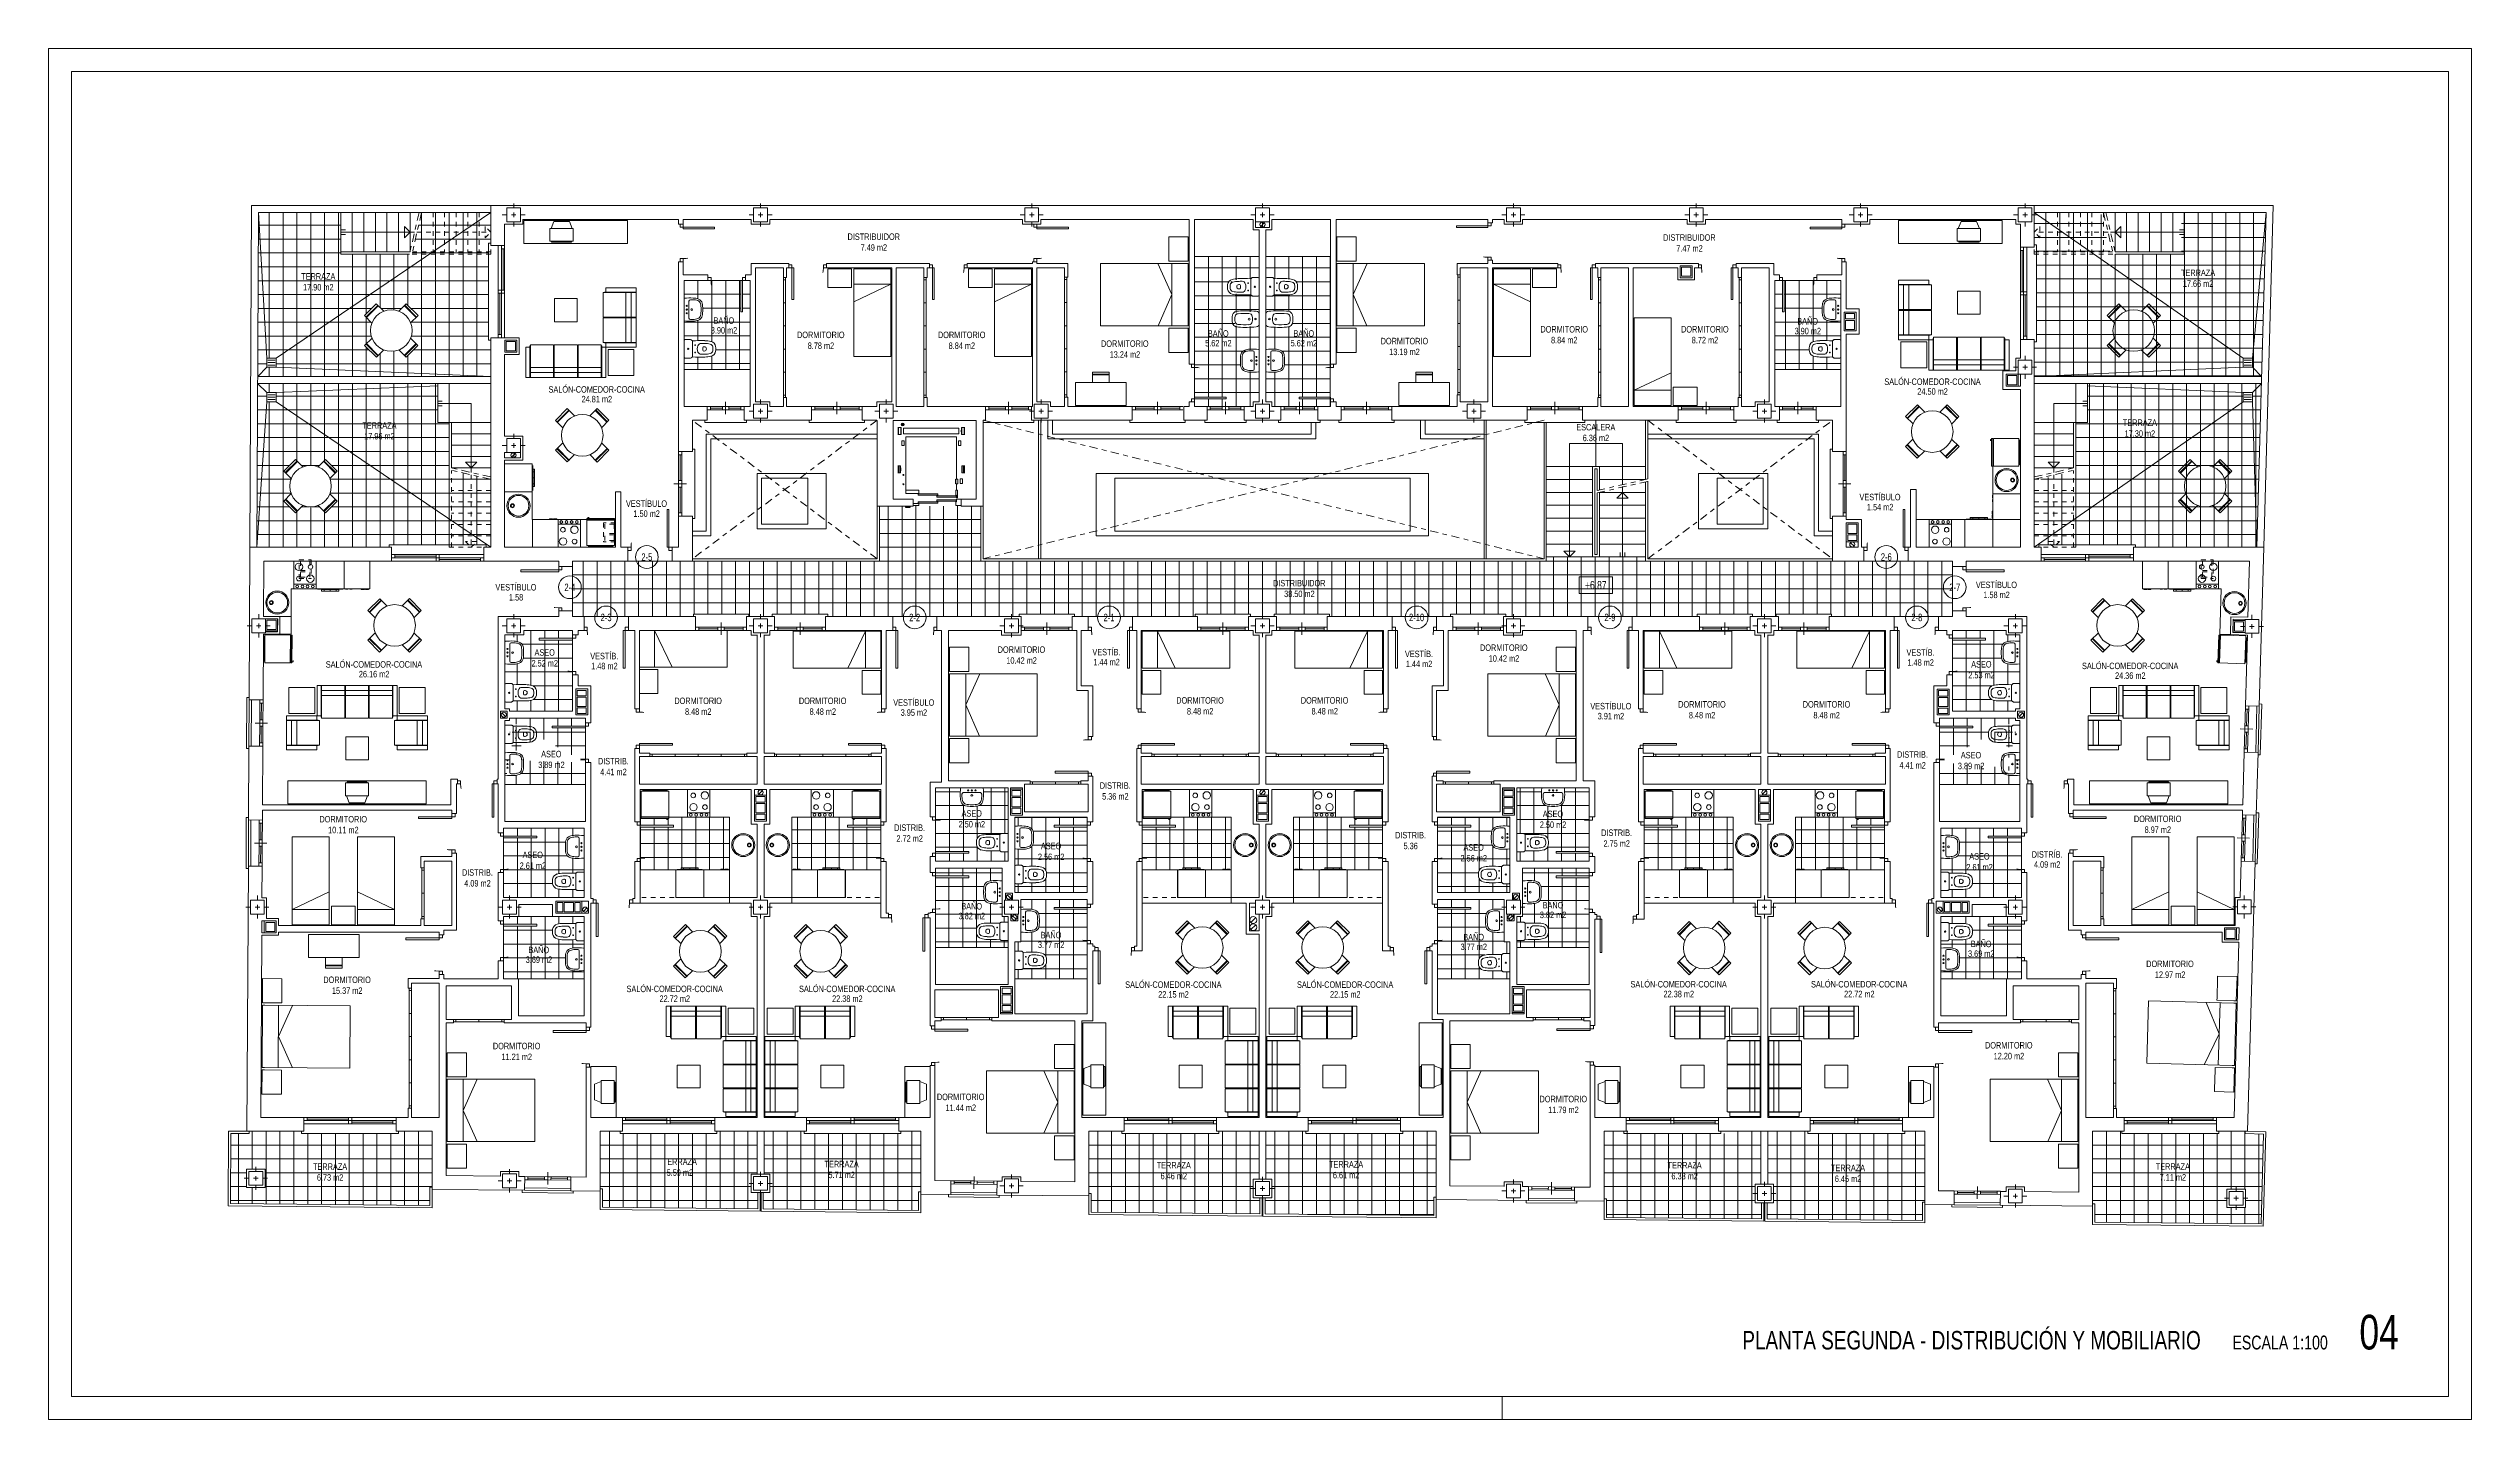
# Model space of a CAD drawing. Header units: millimetres. Extents: x 1426 to 1585, y -58 to 4.
# Drawn here: x 1478.9 to 1531.4, y -57.7 to -28 of the extents above; entities that cross this region are included whole.
import ezdxf
from ezdxf.enums import TextEntityAlignment as Align

# ---------------------------------------------------------------- set-up
doc = ezdxf.new("R2010")
doc.units = ezdxf.units.MM
doc.header["$LTSCALE"] = 0.35
for name, pattern in [('DASHDOT', [1, 0.5, -0.25, 0, -0.25]), ('HIDDEN', [0.375, 0.25, -0.125]), ('PUNTOS', [6.35, 0, -6.35])]:
    doc.linetypes.add(name, pattern=pattern)
doc.layers.get('0').update_dxf_attribs({"color": 5, "lineweight": 0})
for name, color, linetype, lineweight in [('ASCENSOR', 9, 'Continuous', 0), ('BAJANTES', 9, 'Continuous', 0), ('BARRIDO_PUERTA', 251, 'PUNTOS', 0), ('CARATULA', 7, 'Continuous', 0), ('CARPINTERIA', 4, 'Continuous', 0), ('COCINA', 7, 'Continuous', 0), ('CUBIERTA', 2, 'Continuous', 0), ('ESCALERAS', 7, 'Continuous', 0), ('FORMATO', 7, 'Continuous', 0), ('GRAFISMOS', 8, 'DASHDOT', 0), ('MOBILIARIO', 7, 'Continuous', 0), ('MUEBLES', 7, 'Continuous', 0), ('MUROS', 1, 'Continuous', 0), ('OCULTO', 11, 'HIDDEN', 0), ('PENDIENTES', 250, 'Continuous', 0), ('PILARES', 7, 'Continuous', 0), ('SANITAIROS', 7, 'Continuous', 0), ('SANITARIOS', 7, 'Continuous', 0), ('SENTIDO_ESCALERA', 9, 'Continuous', 0), ('SHUNT', 9, 'Continuous', 0), ('SOLERIA', 251, 'Continuous', 0), ('SUMIDEROS', 8, 'Continuous', 0), ('SUPERFICIES', 2, 'Continuous', 0), ('TEXTOS', 3, 'Continuous', 0), ('VISTO', 251, 'Continuous', 0)]:
    doc.layers.add(name, color=color, linetype=linetype, lineweight=lineweight)
doc.styles.add('SWIS721 Lt', font='swisscl.ttf')
pattern_1 = [(90, (1501.45743, -44.68548), (-0.3, 6e-17), []), (180, (1501.45743, -44.68548), (-6e-17, -0.3), [])]
pattern_2 = [(90, (1509.04582, -44.68548), (0.3, 6e-17), []), (7e-15, (1509.04582, -44.68548), (6e-17, -0.3), [])]

msp = doc.modelspace()

# ---------------------------------------------------------------- texts
at = {"layer": 'CARATULA', "color": 7, "insert": (1514.347, -55.462), "char_height": 0.4, "width": 15.60134, "attachment_point": 1, "style": 'SWIS721 Lt'}
msp.add_mtext('\\pi1.3023;PLANTA SEGUNDA - DISTRIBUCIÓN Y MOBILIARIO      {\\H0.75x;\\C4;ESCALA 1:100}      {\\H1.875x;\\C3;04}', dxfattribs=at)
at = {"layer": 'SUPERFICIES', "style": 'SWIS721 Lt'}
for s, p in [('7.49 m2', (1496.832, -32.272)), ('7.47 m2', (1514.504, -32.291)), ('17.66 m2', (1525.523, -33.054)), ('17.90 m2', (1484.795, -33.132)), ('3.90 m2', (1493.585, -34.065)), ('3.90 m2', (1517.067, -34.081)), ('8.78 m2', (1495.685, -34.399)), ('8.84 m2', (1498.738, -34.399)), ('13.24 m2', (1502.272, -34.589)), ('5.62 m2', (1504.297, -34.344)), ('5.62 m2', (1506.149, -34.344)), ('13.19 m2', (1508.329, -34.532)), ('8.84 m2', (1511.791, -34.277)), ('8.72 m2', (1514.839, -34.277)), ('24.81 m2', (1490.83, -35.556)), ('24.50 m2', (1519.771, -35.39)), ('17.96 m2', (1486.12, -36.359)), ('6.36 m2', (1512.477, -36.396)), ('17.30 m2', (1524.263, -36.301)), ('1.50 m2', (1491.909, -38.036)), ('1.54 m2', (1518.635, -37.895)), ('1.58', (1489.08, -39.848)), ('38.50 m2', (1506.052, -39.774)), ('1.58 m2', (1521.157, -39.796)), ('2.52 m2', (1489.702, -41.278)), ('1.48 m2', (1490.994, -41.337)), ('10.42 m2', (1500.033, -41.217)), ('1.44 m2', (1501.874, -41.252)), ('1.44 m2', (1508.645, -41.292)), ('10.42 m2', (1510.484, -41.174)), ('1.48 m2', (1519.513, -41.262)), ('26.16 m2', (1486.004, -41.513)), ('2.53 m2', (1520.831, -41.534)), ('24.36 m2', (1524.055, -41.545)), ('8.48 m2', (1493.027, -42.325)), ('8.48 m2', (1495.726, -42.325)), ('3.95 m2', (1497.7, -42.345)), ('8.48 m2', (1503.902, -42.317)), ('8.48 m2', (1506.601, -42.317)), ('3.91 m2', (1512.802, -42.423)), ('8.48 m2', (1514.777, -42.402)), ('8.48 m2', (1517.476, -42.402)), ('3.89 m2', (1489.846, -43.478)), ('4.41 m2', (1519.338, -43.488)), ('3.89 m2', (1520.606, -43.502)), ('4.41 m2', (1491.19, -43.632)), ('5.36 m2', (1502.064, -44.161)), ('10.11 m2', (1485.338, -44.889)), ('2.72 m2', (1497.608, -45.073)), ('2.50 m2', (1498.955, -44.764)), ('2.50 m2', (1511.548, -44.775)), ('8.97 m2', (1524.651, -44.882)), ('2.61 m2', (1489.444, -45.663)), ('2.56 m2', (1500.673, -45.471)), ('5.36', (1508.463, -45.235)), ('2.56 m2', (1509.83, -45.501)), ('2.75 m2', (1512.927, -45.183)), ('4.09 m2', (1522.255, -45.636)), ('4.09 m2', (1488.244, -46.044)), ('2.61 m2', (1520.789, -45.695)), ('3.82 m2', (1498.955, -46.752)), ('3.82 m2', (1511.548, -46.728)), ('3.69 m2', (1489.575, -47.698)), ('3.77 m2', (1500.673, -47.375)), ('3.77 m2', (1509.83, -47.42)), ('3.69 m2', (1520.825, -47.568)), ('12.97 m2', (1524.918, -48.023)), ('15.37 m2', (1485.421, -48.369)), ('22.72 m2', (1492.519, -48.543)), ('22.38 m2', (1496.258, -48.543)), ('22.15 m2', (1503.324, -48.45)), ('22.15 m2', (1507.046, -48.45)), ('22.38 m2', (1514.272, -48.442)), ('22.72 m2', (1518.184, -48.442)), ('11.21 m2', (1489.095, -49.803)), ('12.20 m2', (1521.425, -49.787)), ('11.44 m2', (1498.716, -50.906)), ('11.79 m2', (1511.773, -50.952)), ('6.73 m2', (1485.051, -52.416)), ('5.59 m2', (1492.629, -52.311)), ('5.71 m2', (1496.134, -52.361)), ('6.46 m2', (1503.33, -52.385)), ('6.61 m2', (1507.064, -52.366)), ('6.33 m2', (1514.399, -52.387)), ('6.45 m2', (1517.939, -52.444)), ('7.11 m2', (1524.977, -52.413))]:
    msp.add_text(s, height=0.14, dxfattribs=at).set_placement(p, align=Align.TOP_CENTER)
at = {"layer": 'TEXTOS', "style": 'SWIS721 Lt'}
for s, height, p in [('DISTRIBUIDOR', 0.14, (1496.83, -32.107)), ('DISTRIBUIDOR', 0.14, (1514.502, -32.126)), ('TERRAZA', 0.14, (1484.795, -32.967)), ('TERRAZA', 0.14, (1525.523, -32.889)), ('BAÑO', 0.14, (1493.582, -33.906)), ('BAÑO', 0.14, (1504.294, -34.185)), ('BAÑO', 0.14, (1506.147, -34.185)), ('DORMITORIO', 0.14, (1511.789, -34.113)), ('DORMITORIO', 0.14, (1514.837, -34.113)), ('BAÑO', 0.14, (1517.064, -33.922)), ('DORMITORIO', 0.14, (1495.682, -34.234)), ('DORMITORIO', 0.14, (1498.735, -34.234)), ('DORMITORIO', 0.14, (1502.269, -34.424)), ('DORMITORIO', 0.14, (1508.327, -34.368)), ('SALÓN-COMEDOR-COCINA', 0.14, (1519.769, -35.231)), ('SALÓN-COMEDOR-COCINA', 0.14, (1490.827, -35.398)), ('TERRAZA', 0.14, (1486.12, -36.195)), ('ESCALERA', 0.14, (1512.474, -36.233)), ('TERRAZA', 0.14, (1524.263, -36.136)), ('VESTÍBULO', 0.14, (1491.906, -37.872)), ('VESTÍBULO', 0.14, (1518.632, -37.73)), ('VESTÍBULO', 0.14, (1489.077, -39.684)), ('DISTRIBUIDOR', 0.14, (1506.049, -39.612)), ('+6.87', 0.18, (1512.474, -39.656)), ('VESTÍBULO', 0.14, (1521.154, -39.632)), ('DORMITORIO', 0.14, (1510.481, -41.01)), ('SALÓN-COMEDOR-COCINA', 0.14, (1486.001, -41.355)), ('ASEO', 0.14, (1489.7, -41.114)), ('VESTÍB.', 0.14, (1490.991, -41.173)), ('DORMITORIO', 0.14, (1500.03, -41.052)), ('VESTÍB.', 0.14, (1501.871, -41.088)), ('VESTÍB.', 0.14, (1508.643, -41.128)), ('VESTÍB.', 0.14, (1519.51, -41.097)), ('ASEO', 0.14, (1520.828, -41.37)), ('SALÓN-COMEDOR-COCINA', 0.14, (1524.052, -41.387)), ('DORMITORIO', 0.14, (1493.024, -42.161)), ('DORMITORIO', 0.14, (1495.723, -42.161)), ('VESTÍBULO', 0.14, (1497.697, -42.181)), ('DORMITORIO', 0.14, (1503.899, -42.152)), ('DORMITORIO', 0.14, (1506.598, -42.152)), ('VESTÍBULO', 0.14, (1512.8, -42.259)), ('DORMITORIO', 0.14, (1514.774, -42.238)), ('DORMITORIO', 0.14, (1517.473, -42.238)), ('ASEO', 0.14, (1489.844, -43.314)), ('DISTRIB.', 0.14, (1491.188, -43.468)), ('DISTRIB.', 0.14, (1519.335, -43.324)), ('ASEO', 0.14, (1520.603, -43.338)), ('DISTRIB.', 0.14, (1502.062, -43.997)), ('ASEO', 0.14, (1498.952, -44.6)), ('ASEO', 0.14, (1511.546, -44.611)), ('DORMITORIO', 0.14, (1485.335, -44.725)), ('DISTRIB.', 0.14, (1497.606, -44.909)), ('DISTRIB.', 0.14, (1508.46, -45.071)), ('DISTRIB.', 0.14, (1512.925, -45.018)), ('DORMITORIO', 0.14, (1524.648, -44.718)), ('ASEO', 0.14, (1489.441, -45.498)), ('ASEO', 0.14, (1500.671, -45.306)), ('ASEO', 0.14, (1509.827, -45.336)), ('ASEO', 0.14, (1520.786, -45.531)), ('DISTRÍB.', 0.14, (1522.252, -45.471)), ('DISTRIB.', 0.14, (1488.242, -45.88)), ('BAÑO', 0.14, (1498.952, -46.593)), ('BAÑO', 0.14, (1511.546, -46.57)), ('BAÑO', 0.14, (1500.671, -47.217)), ('BAÑO', 0.14, (1509.827, -47.261)), ('BAÑO', 0.14, (1489.572, -47.539)), ('BAÑO', 0.14, (1520.822, -47.409)), ('DORMITORIO', 0.14, (1485.418, -48.204)), ('SALÓN-COMEDOR-COCINA', 0.14, (1492.517, -48.384)), ('SALÓN-COMEDOR-COCINA', 0.14, (1496.255, -48.384)), ('SALÓN-COMEDOR-COCINA', 0.14, (1503.321, -48.292)), ('SALÓN-COMEDOR-COCINA', 0.14, (1507.043, -48.292)), ('SALÓN-COMEDOR-COCINA', 0.14, (1514.269, -48.283)), ('SALÓN-COMEDOR-COCINA', 0.14, (1518.181, -48.283)), ('DORMITORIO', 0.14, (1524.915, -47.859)), ('DORMITORIO', 0.14, (1489.093, -49.639)), ('DORMITORIO', 0.14, (1521.422, -49.623)), ('DORMITORIO', 0.14, (1498.713, -50.741)), ('DORMITORIO', 0.14, (1511.77, -50.787)), ('TERRAZA', 0.14, (1485.051, -52.252)), ('TERRAZA', 0.14, (1492.629, -52.147)), ('TERRAZA', 0.14, (1496.134, -52.196)), ('TERRAZA', 0.14, (1503.33, -52.221)), ('TERRAZA', 0.14, (1507.064, -52.202)), ('TERRAZA', 0.14, (1514.399, -52.222)), ('TERRAZA', 0.14, (1517.939, -52.28)), ('TERRAZA', 0.14, (1524.977, -52.249))]:
    msp.add_text(s, height=height, dxfattribs=at).set_placement(p, align=Align.MIDDLE)
at = {"layer": 'TEXTOS', "color": 2, "style": 'SWIS721 Lt'}
for s, p in [('2-5', (1491.914, -39.046)), ('2-6', (1518.768, -39.046)), ('2-4', (1490.246, -39.701)), ('2-7', (1520.252, -39.701)), ('2-3', (1491.03, -40.355)), ('2-2', (1497.717, -40.355)), ('2-1', (1501.927, -40.355)), ('2-10', (1508.592, -40.355)), ('2-9', (1512.78, -40.355)), ('2-8', (1519.431, -40.355))]:
    msp.add_text(s, height=0.16, dxfattribs=at).set_placement(p, align=Align.MIDDLE)

# ---------------------------------------------------------------- blocks, each defined once
blk = doc.blocks.new('SHUNT 41x26 OCULTO')
at = {"layer": 'OCULTO'}
for p, q in [((0, 0.26), (0, 0)), ((0.41, 0.26), (0, 0.26)), ((0, 0), (0.41, 0)), ((0.03, 0.23), (0.03, 0.03)), ((0.03, 0.23), (0.23, 0.23)), ((0.03, 0.03), (0.23, 0.03)), ((0.23, 0.23), (0.23, 0.03)), ((0.38, 0.23), (0.26, 0.23)), ((0.26, 0.23), (0.26, 0.03)), ((0.38, 0.03), (0.26, 0.03)), ((0.38, 0.23), (0.38, 0.03)), ((0.41, 0.26), (0.41, 0))]:
    blk.add_line(p, q, dxfattribs=at)
blk = doc.blocks.new('C VA100')
at = {"layer": 'CARPINTERIA'}
for p, q in [((0.5, 0), (0, 0)), ((0.07, 0), (0.07, -0.07)), ((0.43, 0), (0.43, -0.07)), ((0.5, -0.17), (0.5, 0.1)), ((1, 0), (0.5, 0)), ((0.57, 0), (0.57, -0.07)), ((0.93, 0), (0.93, -0.07)), ((-0.05, -0.35), (-0.05, -0.3)), ((1.05, -0.35), (-0.05, -0.35)), ((0.5, -0.07), (0, -0.07)), ((0.43, -0.035), (0.07, -0.035)), ((1, -0.07), (0.5, -0.07)), ((0.93, -0.035), (0.57, -0.035)), ((1.05, -0.3), (1.05, -0.35))]:
    blk.add_line(p, q, dxfattribs=at)
blk = doc.blocks.new('C COCINA')
at = {"layer": 'COCINA'}
blk.add_line((0.242, -0.499), (-0.242, -0.499), dxfattribs=at)
blk.add_lwpolyline([(0.242, -0.6), (-0.242, -0.6), (-0.242, 0), (0.242, 0)], close=True, dxfattribs=at)
for centre, radius in [((-0.168, -0.547), 0.0297), ((-0.113, -0.38), 0.0808), ((-0.117, -0.124), 0.0504), ((-0.053, -0.547), 0.0297), ((0.058, -0.547), 0.0297), ((0.133, -0.125), 0.0808), ((0.136, -0.379), 0.0504), ((0.171, -0.547), 0.0297)]:
    blk.add_circle(centre, radius, dxfattribs=at)
blk = doc.blocks.new('C FREGADERO1')
at = {"layer": 'SANITARIOS'}
for centre, radius in [((0, -0.3), 0.25), ((0, -0.3), 0.224), ((0, -0.169), 0.0423), ((0, -0.169), 0.0315)]:
    blk.add_circle(centre, radius, dxfattribs=at)
blk = doc.blocks.new('C LAVADORA')
at = {"layer": 'SANITARIOS'}
for p, q in [((-0.303, 0), (-0.303, -0.6)), ((-0.303, 0), (0.303, 0)), ((0.303, 0), (0.303, -0.6)), ((0.303, -0.6), (-0.303, -0.6)), ((0.272, -0.61), (-0.272, -0.61)), ((-0.187, -0.618), (0.184, -0.618)), ((-0.187, -0.648), (-0.187, -0.618)), ((0.184, -0.648), (-0.187, -0.648)), ((-0.134, -0.618), (-0.134, -0.648)), ((0, -0.618), (0, -0.648)), ((0.131, -0.648), (0.131, -0.618)), ((0.184, -0.618), (0.184, -0.648))]:
    blk.add_line(p, q, dxfattribs=at)
blk.add_lwpolyline([(0.184, -0.648), (-0.187, -0.648), (-0.187, -0.618), (0.184, -0.618), (0.184, -0.648)], dxfattribs=at)
blk = doc.blocks.new('C FRIGORIFICO')
at = {"layer": 'COCINA'}
for p, q in [((0.62, -0.036), (0.02, -0.036)), ((0.02, -0.036), (0.02, -0.586)), ((0.592, -0.017), (0.049, -0.017)), ((0.62, -0.586), (0.62, -0.036)), ((0.02, -0.586), (0.62, -0.586)), ((0.62, -0.6), (0.02, -0.6)), ((0.02, -0.6), (0.02, -0.623)), ((0.02, -0.623), (0.62, -0.623)), ((0.597, -0.647), (0.567, -0.647)), ((0.597, -0.623), (0.597, -0.647)), ((0.62, -0.623), (0.62, -0.6))]:
    blk.add_line(p, q, dxfattribs=at)
blk = doc.blocks.new('C LAVAVAJILLAS')
at = {"layer": 'SANITARIOS'}
for p, q in [((-0.278, -0.6), (-0.278, 0)), ((-0.278, 0), (0.278, 0)), ((0.278, -0.6), (0.278, 0)), ((0.278, -0.6), (-0.278, -0.6)), ((-0.248, -0.605), (-0.196, -0.605)), ((-0.159, -0.605), (-0.107, -0.605)), ((0.093, -0.605), (0.161, -0.605)), ((0.093, -0.615), (0.093, -0.605)), ((0.161, -0.615), (0.093, -0.615)), ((0.161, -0.615), (0.161, -0.605)), ((0.249, -0.605), (0.182, -0.605)), ((0.182, -0.615), (0.182, -0.605)), ((0.182, -0.615), (0.249, -0.615)), ((0.249, -0.615), (0.249, -0.605))]:
    blk.add_line(p, q, dxfattribs=at)
blk = doc.blocks.new('S INODORO1')
at = {"layer": 'SANITARIOS'}
for p, q in [((0.188, 0), (-0.188, 0)), ((-0.2, -0.018), (-0.2, -0.141)), ((-0.192, -0.157), (-0.188, -0.162)), ((-0.164, -0.18), (0.164, -0.18)), ((-0.047, -0.437), (-0.047, -0.424)), ((0.047, -0.437), (0.047, -0.424)), ((0.192, -0.157), (0.188, -0.162)), ((0.2, -0.018), (0.2, -0.141))]:
    blk.add_line(p, q, dxfattribs=at)
blk.add_lwpolyline([(0.118, -0.367, 0.314585), (0.068, -0.297)], format="xyb", dxfattribs=at)
for centre, radius in [((-0.08, -0.236), 0.0075), ((0, -0.09), 0.0135), ((0, -0.09), 0.0135), ((0.08, -0.236), 0.0075)]:
    blk.add_circle(centre, radius, dxfattribs=at)
for centre, radius, start, end in [((0.18, -0.018), 0.02, 0, 65.6901), ((-0.18, -0.018), 0.02, 114.3099, 180), ((-0.181, -0.141), 0.019, 180, 235.0628), ((-0.164, -0.155), 0.025, 196.2152, 246.6224), ((5.322, -0.383), 5.5, 177.8638, 180.7095), ((0.373, -0.444), 0.55, 180.7095, 194.5395), ((-0.164, -0.155), 0.025, 246.6224, 270), ((-0.043, -0.368), 0.075, 109.984, 179.8352), ((5.322, -0.383), 5.44, 179.8352, 180.7095), ((0.373, -0.444), 0.49, 180.7095, 194.5395), ((0, -0.485), 0.2, 70.016, 109.984), ((-0.027, -0.424), 0.02, 99.7151, 180), ((0, -0.437), 0.047, 180, 270), ((0, -0.582), 0.18, 80.2849, 99.7151), ((0, -0.437), 0.047, 270, 0), ((0.027, -0.424), 0.02, 0, 80.2849), ((-0.373, -0.444), 0.49, 345.4605, 359.2905), ((-5.322, -0.383), 5.44, 359.2905, 0.1648), ((-0.373, -0.444), 0.55, 345.4605, 359.2905), ((0.164, -0.155), 0.025, 270, 293.3776), ((0.164, -0.155), 0.025, 293.3776, 343.7848), ((-5.322, -0.383), 5.5, 359.2905, 2.1362), ((0.181, -0.141), 0.019, 304.9372, 0), ((-0.03, -0.549), 0.134, 194.5395, 261.1838), ((-0.03, -0.549), 0.074, 194.5395, 261.1838), ((0, -0.355), 0.33, 261.1838, 278.8162), ((0, -0.355), 0.27, 261.1838, 278.8162), ((0.03, -0.549), 0.074, 278.8162, 345.4605), ((0.03, -0.549), 0.134, 278.8162, 345.4605)]:
    blk.add_arc(centre, radius, start, end, dxfattribs=at)
blk = doc.blocks.new('A$C70ED1BAF')
at = {"layer": 'MUEBLES'}
for p, q in [((0, 2.504), (0.42, 2.504)), ((0, 1.979), (0, 2.504)), ((0.42, 2.504), (0.42, 2.451)), ((0.42, 2.031), (0.42, 2.451)), ((0.053, 1.979), (0, 1.979)), ((0.053, 1.926), (0, 1.926)), ((0, 0.576), (0, 1.926)), ((0.42, 1.979), (0.053, 1.979)), ((0.053, 1.926), (1.9, 1.926)), ((0.352, 1.251), (0.651, 1.926)), ((0.352, 1.926), (0.352, 0.576)), ((0.42, 2.031), (0.42, 1.979)), ((1.9, 1.926), (1.9, 0.576)), ((0.656, 0.576), (0.352, 1.251)), ((0.053, 0.576), (0, 0.576)), ((0.053, 0.525), (0, 0.525)), ((0, 0), (0, 0.525)), ((1.9, 0.576), (0.053, 0.576)), ((0.053, 0.525), (0.42, 0.525)), ((0.42, 0.525), (0.42, 0.473)), ((0.42, 0), (0, 0)), ((0.42, 0.053), (0.42, 0.473)), ((0.42, 0.053), (0.42, 0))]:
    blk.add_line(p, q, dxfattribs=at)
blk = doc.blocks.new('A$C1164197C')
at = {"layer": 'SHUNT'}
for p, q in [((0, 0.26), (0, 0)), ((0, 0.26), (0.26, 0.26)), ((0, 0), (0.26, 0)), ((0.03, 0.03), (0.03, 0.23)), ((0.03, 0.23), (0.23, 0.23)), ((0.03, 0.03), (0.23, 0.03)), ((0.23, 0.03), (0.23, 0.23)), ((0.26, 0), (0.26, 0.26))]:
    blk.add_line(p, q, dxfattribs=at)
blk = doc.blocks.new('PILAR 30x30')
at = {"layer": 'GRAFISMOS', "ltscale": 0.5}
for p, q in [((0.25, 0), (-0.25, 0)), ((0, 0.25), (0, -0.25))]:
    blk.add_line(p, q, dxfattribs=at)
at = {"layer": 'PILARES'}
blk.add_lwpolyline([(0.15, -0.15), (0.15, 0.15), (-0.15, 0.15), (-0.15, -0.15)], close=True, dxfattribs=at)
blk = doc.blocks.new('SHUNT 41x26')
at = {"layer": 'SHUNT'}
for p, q in [((0, 0.26), (0, 0)), ((0.41, 0.26), (0, 0.26)), ((0, 0), (0.41, 0)), ((0.03, 0.23), (0.03, 0.03)), ((0.03, 0.23), (0.23, 0.23)), ((0.03, 0.03), (0.23, 0.03)), ((0.23, 0.23), (0.23, 0.03)), ((0.38, 0.23), (0.26, 0.23)), ((0.26, 0.23), (0.26, 0.03)), ((0.38, 0.03), (0.26, 0.03)), ((0.38, 0.23), (0.38, 0.03)), ((0.41, 0.26), (0.41, 0))]:
    blk.add_line(p, q, dxfattribs=at)
blk = doc.blocks.new('bajante')
at = {"layer": 'BAJANTES'}
blk.add_line((-0.039, -0.039), (0.039, 0.039), dxfattribs=at)
blk.add_circle((0, 0), 0.055, dxfattribs=at)
blk = doc.blocks.new('SHUNT 56x21')
at = {"layer": 'SHUNT'}
for p, q in [((0, 0.26), (0, 0)), ((0.56, 0.26), (0, 0.26)), ((0, 0), (0.56, 0)), ((0.15, 0.23), (0.03, 0.23)), ((0.03, 0.23), (0.03, 0.03)), ((0.15, 0.03), (0.03, 0.03)), ((0.15, 0.23), (0.15, 0.03)), ((0.18, 0.23), (0.18, 0.03)), ((0.18, 0.23), (0.38, 0.23)), ((0.18, 0.03), (0.38, 0.03)), ((0.38, 0.23), (0.38, 0.03)), ((0.53, 0.23), (0.41, 0.23)), ((0.41, 0.23), (0.41, 0.03)), ((0.53, 0.03), (0.41, 0.03)), ((0.53, 0.23), (0.53, 0.03)), ((0.56, 0.26), (0.56, 0))]:
    blk.add_line(p, q, dxfattribs=at)
blk = doc.blocks.new('SUMIDERO')
at = {"layer": 'SUMIDEROS'}
for p, q in [((0.1, 0.1), (-0.1, 0.1)), ((-0.1, -0.1), (-0.1, 0.1)), ((0.081, 0.052), (-0.081, 0.052)), ((0.081, 0), (-0.081, 0)), ((0.1, -0.1), (0.1, 0.1)), ((-0.1, -0.1), (0.1, -0.1)), ((0.081, -0.052), (-0.081, -0.052))]:
    blk.add_line(p, q, dxfattribs=at)
blk = doc.blocks.new('A$C7B596D43')
at = {"layer": 'MUEBLES'}
for p, q in [((0, 1.499), (0, 1.9)), ((0.516, 1.9), (0, 1.9)), ((0.516, 1.499), (0.516, 1.9)), ((0.564, 1.499), (0.564, 1.9)), ((1.364, 1.9), (0.564, 1.9)), ((1.364, 0), (1.364, 1.9)), ((0, 1.499), (0.516, 1.499)), ((1.364, 1.57), (0.564, 1.57)), ((0.564, 1.19), (1.364, 1.57)), ((0.564, 1.499), (0.564, 0)), ((0.564, 0), (1.364, 0))]:
    blk.add_line(p, q, dxfattribs=at)
blk = doc.blocks.new('M TV')
at = {"layer": 'MUEBLES'}
for p, q in [((-0.252, -0.172), (-0.252, -0.45)), ((0.252, -0.172), (-0.252, -0.172)), ((0.252, -0.45), (-0.252, -0.45)), ((-0.23, -0.172), (-0.168, -0.023)), ((0.205, -0.474), (-0.209, -0.474)), ((0.168, -0.023), (-0.168, -0.023)), ((0.23, -0.172), (0.168, -0.023)), ((0.215, -0.45), (0.215, -0.464)), ((0.252, -0.45), (0.252, -0.172))]:
    blk.add_line(p, q, dxfattribs=at)
blk.add_lwpolyline([(-0.219, -0.464), (-0.219, -0.45)], dxfattribs=at)
for centre, start, end in [((-0.209, -0.464), 180, 270), ((0.205, -0.464), 270, 0)]:
    blk.add_arc(centre, 0.0101, start, end, dxfattribs=at)
blk = doc.blocks.new('M MESA o90')
at = {"layer": 'MUEBLES'}
for p, q in [((-0.18, 0.412), (-0.18, 0.638)), ((-0.18, 0.638), (0.18, 0.638)), ((-0.18, 0.58), (-0.18, 0.594)), ((-0.18, 0.594), (0.18, 0.594)), ((0.18, 0.58), (-0.18, 0.58)), ((0.18, 0.638), (0.18, 0.412)), ((-0.638, -0.178), (-0.638, 0.182)), ((-0.638, 0.182), (-0.412, 0.182)), ((-0.594, -0.178), (-0.594, 0.182)), ((-0.58, 0.182), (-0.58, -0.178)), ((0.638, 0.182), (0.412, 0.182)), ((0.58, 0.182), (0.58, -0.178)), ((0.594, -0.178), (0.594, 0.182)), ((0.638, -0.178), (0.638, 0.182)), ((-0.412, -0.178), (-0.638, -0.178)), ((-0.58, -0.178), (-0.594, -0.178)), ((-0.18, -0.638), (-0.18, -0.412)), ((0.18, -0.412), (0.18, -0.638)), ((0.412, -0.178), (0.638, -0.178)), ((0.58, -0.178), (0.594, -0.178)), ((-0.18, -0.58), (0.18, -0.58)), ((0.18, -0.594), (-0.18, -0.594)), ((0.18, -0.638), (-0.18, -0.638)), ((0.18, -0.58), (0.18, -0.594))]:
    blk.add_line(p, q, dxfattribs=at)
blk.add_circle((0, 0), 0.45, dxfattribs=at)
blk = doc.blocks.new('S LAVABO1')
at = {"layer": 'SANITARIOS'}
for p, q in [((0.296, 0), (-0.296, 0)), ((-0.207, -0.13), (0.207, -0.13))]:
    blk.add_line(p, q, dxfattribs=at)
for centre, radius in [((-0.1, -0.07), 0.015), ((0, -0.205), 0.023), ((0, -0.07), 0.0175), ((0.1, -0.07), 0.015)]:
    blk.add_circle(centre, radius, dxfattribs=at)
for centre, radius, start, end in [((-0.296, -0.01), 0.01, 90, 173.62616), ((0.296, -0.01), 0.01, 6.37384, 90), ((1.185, -0.175), 1.5, 173.62616, 182.69304), ((0.186, -0.222), 0.5, 182.69304, 199.34062), ((-0.135, -0.335), 0.16, 199.34062, 257.44287), ((1.186, -0.221), 1.454, 178.02338, 180.898), ((0.186, -0.222), 0.454, 182.69304, 199.34062), ((-0.227, -0.171), 0.04, 95.59372, 179.69946), ((-0.135, -0.335), 0.114, 199.34062, 257.44287), ((-0.207, -0.38), 0.25, 90, 95.59372), ((-0.061, -0.003), 0.5, 257.44287, 266.49822), ((-0.061, -0.003), 0.454, 257.44287, 266.49822), ((0, 0.995), 1.5, 266.49822, 273.50178), ((0, 0.995), 1.454, 266.49822, 273.50178), ((0.061, -0.003), 0.454, 273.50178, 282.55713), ((0.061, -0.003), 0.5, 273.50178, 282.55713), ((0.135, -0.335), 0.114, 282.55713, 340.65938), ((0.135, -0.335), 0.16, 282.55713, 340.65938), ((0.207, -0.38), 0.25, 84.40628, 90), ((0.227, -0.171), 0.04, 0.30054, 84.40628), ((-0.186, -0.222), 0.454, 340.65938, 357.30696), ((-1.186, -0.221), 1.454, 359.102, 1.97662), ((-0.186, -0.222), 0.5, 340.65938, 357.30696), ((-1.185, -0.175), 1.5, 357.30696, 6.37384)]:
    blk.add_arc(centre, radius, start, end, dxfattribs=at)
blk = doc.blocks.new('PSO_013A')
at = {"color": 0, "linetype": 'ByBlock'}
for p, q in [((-0.972, -0.602), (-0.972, 0)), ((-0.972, 0), (0.972, 0)), ((-0.873, 0), (-0.873, -0.602)), ((-0.862, -0.652), (-0.862, 0)), ((-0.301, -0.652), (-0.301, 0)), ((-0.282, -0.652), (-0.282, 0)), ((0.278, 0), (0.278, -0.652)), ((0.297, -0.652), (0.297, 0)), ((0.858, 0), (0.858, -0.652)), ((0.869, -0.602), (0.869, 0)), ((0.972, 0), (0.972, -0.602)), ((-0.301, -0.103), (-0.862, -0.103)), ((-0.862, -0.202), (-0.301, -0.202)), ((0.278, -0.103), (-0.282, -0.103)), ((-0.282, -0.202), (0.278, -0.202)), ((0.858, -0.103), (0.297, -0.103)), ((0.297, -0.202), (0.858, -0.202)), ((-0.873, -0.602), (-0.972, -0.602)), ((-0.873, -0.629), (-0.873, -0.606)), ((-0.873, -0.629), (-0.862, -0.629)), ((-0.301, -0.652), (-0.862, -0.652)), ((-0.282, -0.629), (-0.301, -0.629)), ((0.278, -0.652), (-0.282, -0.652)), ((0.278, -0.629), (0.297, -0.629)), ((0.858, -0.652), (0.297, -0.652)), ((0.854, -0.629), (0.869, -0.629)), ((0.972, -0.602), (0.869, -0.602)), ((0.869, -0.629), (0.869, -0.606))]:
    blk.add_line(p, q, dxfattribs=at)
blk = doc.blocks.new('PSO_012A')
at = {"color": 0, "linetype": 'ByBlock'}
for p, q in [((0.681, 0), (-0.681, 0)), ((-0.681, 0), (-0.681, -0.602)), ((-0.581, -0.625), (-0.581, 0)), ((-0.57, 0), (-0.57, -0.652)), ((-0.01, -0.652), (-0.01, 0)), ((0.01, -0.652), (0.01, 0)), ((0.57, 0), (0.57, -0.652)), ((0.581, 0), (0.581, -0.625)), ((0.681, -0.602), (0.681, 0)), ((-0.57, -0.099), (-0.01, -0.099)), ((-0.01, -0.202), (-0.57, -0.202)), ((0.01, -0.099), (0.57, -0.099)), ((0.01, -0.202), (0.57, -0.202)), ((-0.681, -0.602), (-0.581, -0.602)), ((-0.581, -0.625), (-0.574, -0.625)), ((-0.57, -0.652), (-0.01, -0.652)), ((-0.01, -0.625), (0.01, -0.625)), ((0.57, -0.652), (0.01, -0.652)), ((0.581, -0.625), (0.57, -0.625)), ((0.581, -0.602), (0.681, -0.602))]:
    blk.add_line(p, q, dxfattribs=at)
blk = doc.blocks.new('S BIDE1')
at = {"layer": 'SANITARIOS'}
blk.add_line((-0.125, 0), (0.125, 0), dxfattribs=at)
for centre, radius in [((0, -0.214), 0.023), ((0, -0.076), 0.0175)]:
    blk.add_circle(centre, radius, dxfattribs=at)
for centre, radius, start, end in [((2.062, -0.293), 2.242, 174.0757, 183.9117), ((0.105, -0.426), 0.28, 183.9117, 195.9492), ((-0.069, -0.071), 0.1, 143.7352, 174.0757), ((-0.068, -0.476), 0.1, 195.9492, 254.7244), ((-0.125, -0.03), 0.03, 90, 143.7359), ((2.062, -0.293), 2.184, 178.0219, 184.2815), ((-0.046, -0.22), 0.075, 101.7302, 178.0219), ((-0.046, -0.45), 0.07, 184.2815, 258.4376), ((0, -0.44), 0.3, 78.2698, 101.7302), ((0, -0.225), 0.3, 258.4376, 281.5624), ((0.046, -0.45), 0.07, 281.5624, 355.7185), ((0.046, -0.22), 0.075, 1.9781, 78.2698), ((0.069, -0.476), 0.1, 285.2756, 344.0508), ((-2.062, -0.293), 2.184, 355.7185, 1.9781), ((0.125, -0.03), 0.03, 36.2641, 90), ((0.069, -0.071), 0.1, 5.9243, 36.2648), ((-0.105, -0.426), 0.28, 344.0508, 356.0883), ((-2.062, -0.293), 2.242, 356.0883, 5.9243), ((0, -0.225), 0.36, 254.7244, 285.2756)]:
    blk.add_arc(centre, radius, start, end, dxfattribs=at)
blk = doc.blocks.new('mes')
at = {"layer": 'MUEBLES'}
for p, q in [((-0.18, 0.52), (-0.18, 0.746)), ((-0.18, 0.746), (0.18, 0.746)), ((-0.18, 0.688), (-0.18, 0.702)), ((-0.18, 0.702), (0.18, 0.702)), ((0.18, 0.688), (-0.18, 0.688)), ((0.18, 0.746), (0.18, 0.52)), ((-0.55, 0.52), (0.55, 0.52)), ((-0.55, 0.02), (-0.55, 0.52)), ((0.55, 0.02), (-0.55, 0.02)), ((-0.55, 0.02), (0.55, 0.02)), ((0.55, 0.52), (0.55, 0.02))]:
    blk.add_line(p, q, dxfattribs=at)
blk = doc.blocks.new('A$C00E97BF0')
at = {"layer": 'MUEBLES'}
for p, q in [((0, 0), (0, 0.741)), ((0, 0.741), (0.658, 0.741)), ((0.683, 0.647), (0, 0.647)), ((0, 0.636), (0.712, 0.636)), ((0.108, 0.636), (0.108, 0.105)), ((0.221, 0.105), (0.221, 0.636)), ((0.658, 0.741), (0.658, 0.647)), ((0.683, 0.647), (0.683, 0.64)), ((0.712, 0.636), (0.712, 0.105)), ((0.712, 0.105), (0, 0.105)), ((0, 0.094), (0.683, 0.094)), ((0.658, 0), (0, 0)), ((0.658, 0.094), (0.658, 0)), ((0.683, 0.094), (0.683, 0.105))]:
    blk.add_line(p, q, dxfattribs=at)
blk = doc.blocks.new('SHUNT o15')
at = {"layer": 'SHUNT'}
blk.add_line((-0.053, -0.053), (0.053, 0.053), dxfattribs=at)
blk.add_circle((0, 0), 0.075, dxfattribs=at)
blk = doc.blocks.new('C P072')
at = {"layer": 'BARRIDO_PUERTA'}
blk.add_arc((0.068, -0.001), 0.722, 0.0689, 86.658, dxfattribs=at)
at = {"layer": 'CARPINTERIA'}
for p, q in [((0.07, 0.72), (0.11, 0.72)), ((0.07, 0), (0.07, 0.72)), ((0.11, 0.72), (0.11, 0)), ((0, 0), (0.07, 0)), ((0.11, 0), (0.07, 0)), ((0.07, 0), (0.07, -0.07)), ((0.79, 0), (0.79, -0.07)), ((0.86, 0), (0.79, 0)), ((0.07, -0.07), (0, -0.07)), ((0.79, -0.07), (0.86, -0.07))]:
    blk.add_line(p, q, dxfattribs=at)
blk = doc.blocks.new('C P082')
at = {"layer": 'BARRIDO_PUERTA'}
blk.add_arc((0.07, 0), 0.82, 0, 87.204, dxfattribs=at)
at = {"layer": 'CARPINTERIA'}
for p, q in [((0.07, 0.819), (0.11, 0.819)), ((0.07, 0), (0.07, 0.819)), ((0.11, 0.819), (0.11, 0)), ((0, 0), (0.07, 0)), ((0.11, 0), (0.07, 0)), ((0.07, 0), (0.07, -0.07)), ((0.89, 0), (0.89, -0.07)), ((0.96, 0), (0.89, 0)), ((0.07, -0.07), (0, -0.07)), ((0.89, -0.07), (0.96, -0.07))]:
    blk.add_line(p, q, dxfattribs=at)
blk = doc.blocks.new('C VC200')
at = {"layer": 'CARPINTERIA'}
for p, q in [((2, 0), (0, 0)), ((0.07, 0), (0.07, -0.07)), ((0.965, 0), (0.965, -0.14)), ((1.035, 0), (1.035, -0.14)), ((-0.05, -0.35), (-0.05, -0.3)), ((2.05, -0.35), (-0.05, -0.35)), ((2, -0.07), (0, -0.07)), ((2, -0.14), (0, -0.14)), ((0.965, -0.035), (0.07, -0.035)), ((1.93, -0.105), (1.035, -0.105)), ((1.93, -0.07), (1.93, -0.14)), ((2.05, -0.3), (2.05, -0.35))]:
    blk.add_line(p, q, dxfattribs=at)
blk = doc.blocks.new('C VA140')
at = {"layer": 'CARPINTERIA'}
for p, q in [((0.7, 0), (0, 0)), ((0.07, 0), (0.07, -0.07)), ((0.63, 0), (0.63, -0.07)), ((0.7, -0.17), (0.7, 0.1)), ((1.4, 0), (0.7, 0)), ((0.77, 0), (0.77, -0.07)), ((1.33, 0), (1.33, -0.07)), ((-0.05, -0.35), (-0.05, -0.3)), ((1.45, -0.35), (-0.05, -0.35)), ((0.7, -0.07), (0, -0.07)), ((0.63, -0.035), (0.07, -0.035)), ((1.4, -0.07), (0.7, -0.07)), ((1.33, -0.035), (0.77, -0.035)), ((1.45, -0.3), (1.45, -0.35))]:
    blk.add_line(p, q, dxfattribs=at)
blk = doc.blocks.new('ARMARIO 5H')
at = {"layer": 'CARPINTERIA'}
for p, q in [((0, 0.05), (2.6, 0.05)), ((0, 0), (2.6, 0)), ((0.05, 0.05), (0.05, 0)), ((0.55, 0.05), (0.55, 0)), ((1.05, 0.05), (1.05, 0)), ((1.55, 0.05), (1.55, 0)), ((2.05, 0.05), (2.05, 0)), ((2.55, 0.05), (2.55, 0))]:
    blk.add_line(p, q, dxfattribs=at)
blk = doc.blocks.new('C VA080')
at = {"layer": 'CARPINTERIA'}
for p, q in [((0.4, 0), (0, 0)), ((0.07, 0), (0.07, -0.07)), ((0.33, 0), (0.33, -0.07)), ((0.4, -0.17), (0.4, 0.1)), ((0.8, 0), (0.4, 0)), ((0.47, 0), (0.47, -0.07)), ((0.73, 0), (0.73, -0.07)), ((-0.05, -0.35), (-0.05, -0.3)), ((0.85, -0.35), (-0.05, -0.35)), ((0.4, -0.07), (0, -0.07)), ((0.33, -0.035), (0.07, -0.035)), ((0.8, -0.07), (0.4, -0.07)), ((0.73, -0.035), (0.47, -0.035)), ((0.85, -0.3), (0.85, -0.35))]:
    blk.add_line(p, q, dxfattribs=at)
blk = doc.blocks.new('C VA120')
at = {"layer": 'CARPINTERIA'}
for p, q in [((0.6, 0), (0, 0)), ((0.07, 0), (0.07, -0.07)), ((0.53, 0), (0.53, -0.07)), ((0.6, -0.17), (0.6, 0.1)), ((1.2, 0), (0.6, 0)), ((0.67, 0), (0.67, -0.07)), ((1.13, 0), (1.13, -0.07)), ((-0.05, -0.35), (-0.05, -0.3)), ((1.25, -0.35), (-0.05, -0.35)), ((0.6, -0.07), (0, -0.07)), ((0.53, -0.035), (0.07, -0.035)), ((1.2, -0.07), (0.6, -0.07)), ((1.13, -0.035), (0.67, -0.035)), ((1.25, -0.3), (1.25, -0.35))]:
    blk.add_line(p, q, dxfattribs=at)
blk = doc.blocks.new('A$C26967853')
at = {"layer": 'CARPINTERIA'}
for p, q in [((1.2, 0.45), (0, 0.45)), ((0, 0.45), (0, 0.4)), ((0.6, 0.17), (0.05, 0.17)), ((0.6, 0.1), (0.05, 0.1)), ((0.12, 0.1), (0.12, 0.17)), ((0.53, 0.135), (0.12, 0.135)), ((0.53, 0.1), (0.53, 0.17)), ((0.6, 0.27), (0.6, 0)), ((1.15, 0.17), (0.6, 0.17)), ((1.15, 0.1), (0.6, 0.1)), ((0.67, 0.1), (0.67, 0.17)), ((1.08, 0.135), (0.67, 0.135)), ((1.08, 0.1), (1.08, 0.17)), ((1.2, 0.4), (1.2, 0.45))]:
    blk.add_line(p, q, dxfattribs=at)
blk = doc.blocks.new('ARMARIO 4H')
at = {"layer": 'CARPINTERIA'}
for p, q in [((0, 0.05), (2.1, 0.05)), ((0, 0), (2.1, 0)), ((0.05, 0.05), (0.05, 0)), ((0.55, 0.05), (0.55, 0)), ((1.05, 0.05), (1.05, 0)), ((1.55, 0.05), (1.55, 0)), ((2.05, 0.05), (2.05, 0))]:
    blk.add_line(p, q, dxfattribs=at)
blk = doc.blocks.new('ARMARIO 2H')
at = {"layer": 'CARPINTERIA'}
for p, q in [((0, 0.05), (1.1, 0.05)), ((0, 0), (1.1, 0)), ((0.05, 0.05), (0.05, 0)), ((0.55, 0.05), (0.55, 0)), ((1.05, 0.05), (1.05, 0))]:
    blk.add_line(p, q, dxfattribs=at)
blk = doc.blocks.new('A$C7E8917FC')
at = {"layer": 'ASCENSOR'}
for p, q in [((0, 1.731), (0.07, 1.731)), ((0.07, 1.578), (0, 1.578)), ((0.005, 1.731), (0.005, 1.578)), ((0.015, 1.731), (0.015, 1.578)), ((0.065, 1.731), (0.065, 1.578)), ((0.07, 1.731), (0.07, 1.578)), ((0.075, 1.635), (0.075, 1.675)), ((0.125, 1.718), (1.325, 1.718)), ((0.125, 1.593), (0.125, 1.718)), ((1.325, 1.593), (0.125, 1.593)), ((1.323, 1.816), (1.366, 1.773)), ((1.323, 1.773), (1.366, 1.816)), ((1.325, 1.718), (1.325, 1.593)), ((1.375, 1.635), (1.375, 1.675)), ((1.38, 1.731), (1.38, 1.578)), ((1.45, 1.731), (1.38, 1.731)), ((1.38, 1.578), (1.45, 1.578)), ((1.385, 1.731), (1.385, 1.578)), ((1.435, 1.731), (1.435, 1.578)), ((1.445, 1.731), (1.445, 1.578)), ((0.085, 1.343), (0.085, 1.443)), ((0.085, 1.443), (0.135, 1.443)), ((0.135, 1.343), (0.085, 1.343)), ((0.135, 1.443), (0.135, 1.343)), ((0.175, 1.525), (1.275, 1.525)), ((0.175, 0.608), (0.175, 1.525)), ((1.275, 1.525), (1.275, 0.3)), ((1.315, 1.443), (1.365, 1.443)), ((1.315, 1.343), (1.315, 1.443)), ((1.365, 1.343), (1.315, 1.343)), ((1.365, 1.443), (1.365, 1.343)), ((0.061, 0.902), (0, 0.902)), ((0.061, 0.749), (0, 0.749)), ((0.005, 0.902), (0.005, 0.749)), ((0.026, 0.902), (0.026, 0.749)), ((0.046, 0.52), (0.046, 0.62)), ((0.046, 0.62), (0.096, 0.62)), ((0.056, 0.749), (0.056, 0.902)), ((0.061, 0.902), (0.061, 0.749)), ((0.066, 0.858), (0.066, 0.793)), ((0.096, 0.62), (0.096, 0.52)), ((0.152, 0.608), (0.152, 0.508)), ((0.152, 0.608), (0.195, 0.608)), ((0.195, 0.608), (0.195, 0.508)), ((0.2, 0.608), (0.2, 0.508)), ((1.384, 0.858), (1.384, 0.793)), ((1.389, 0.902), (1.389, 0.749)), ((1.389, 0.902), (1.45, 0.902)), ((1.389, 0.749), (1.45, 0.749)), ((1.394, 0.749), (1.394, 0.902)), ((1.424, 0.902), (1.424, 0.749)), ((1.445, 0.902), (1.445, 0.749)), ((0.096, 0.52), (0.046, 0.52)), ((0.075, 0.175), (0.175, 0.175)), ((0.195, 0.042), (0.075, 0.042)), ((0.152, 0.508), (0.195, 0.508)), ((0.155, 0.375), (0.155, 0.21)), ((0.195, 0.375), (0.155, 0.375)), ((0.155, 0.21), (0.175, 0.21)), ((0.175, 0.375), (0.175, 0.508)), ((0.175, 0.262), (0.195, 0.262)), ((0.175, 0.21), (0.175, 0.262)), ((0.175, 0.175), (0.175, 0.123)), ((0.175, 0.123), (0.195, 0.123)), ((0.195, 0.262), (0.195, 0.375)), ((0.195, 0.123), (0.195, 0.042)), ((0.995, 0.375), (1.275, 0.375)), ((0.995, 0.3), (0.995, 0.375)), ((1.275, 0.3), (0.995, 0.3)), ((0.995, 0.082), (1.115, 0.082)), ((0.995, 0.042), (0.995, 0.082)), ((1.115, 0.042), (0.995, 0.042)), ((1.185, 0.005), (1.185, 0.025)), ((1.285, 0.005), (1.185, 0.005)), ((1.285, 0), (1.185, 0)), ((1.285, 0.025), (1.285, 0.005))]:
    blk.add_line(p, q, dxfattribs=at)
for points in [[(0.184, 0.251), (0.606, 0.251), (0.606, 0.221), (0.184, 0.221)], [(0.184, 0.164), (0.606, 0.164), (0.606, 0.134), (0.184, 0.134)], [(0.584, 0.292), (1.006, 0.292), (1.006, 0.262), (0.584, 0.262)], [(0.584, 0.123), (1.006, 0.123), (1.006, 0.093), (0.584, 0.093)]]:
    blk.add_lwpolyline(points, close=True, dxfattribs=at)
for centre, radius in [((1.344, 1.795), 0.03), ((1.33, 0.703), 0.0105), ((1.33, 0.503), 0.0108)]:
    blk.add_circle(centre, radius, dxfattribs=at)

# ---------------------------------------------------------------- hatches: boundary and pattern name
at = {"layer": 'SOLERIA'}
h = msp.add_hatch(dxfattribs=at)
h.set_pattern_fill('ANSI37', color=256, scale=2.4, angle=45, style=0)
h.set_pattern_definition([(90, (1484.93242, -33.0605), (-0.3, 6e-17), []), (180, (1484.93242, -33.0605), (-6e-17, -0.3), [])])
h.paths.add_polyline_path([(1488.482, -32.485), (1485.282, -32.485), (1485.282, -31.585), (1483.5, -31.585), (1483.482, -35.135), (1488.532, -35.135), (1488.532, -34.349), (1488.482, -34.349)])
h.paths.add_polyline_path([(1486.956, -33.816), (1486.796, -33.976, -0.093743), (1486.827, -34.14, -0.094965), (1486.795, -34.306), (1486.954, -34.465), (1486.699, -34.72), (1486.539, -34.56, -0.187892), (1486.213, -34.559), (1486.053, -34.719), (1485.798, -34.464), (1485.958, -34.304, -0.093743), (1485.927, -34.14, -0.092519), (1485.957, -33.978), (1485.797, -33.818), (1486.052, -33.563), (1486.211, -33.722, -0.190404), (1486.541, -33.721), (1486.701, -33.561)], flags=16)
h.paths.add_polyline_path([(1483.881, -34.735), (1483.881, -34.935), (1483.681, -34.935), (1483.681, -34.735)], flags=16)
h.paths.add_polyline_path([(1488.482, -32.435), (1486.834, -32.435), (1486.823, -32.485), (1488.482, -32.485)], flags=17)
h.paths.add_polyline_path([(1488.482, -32.249), (1488.532, -32.249), (1488.532, -32.01), (1488.409, -32.134), (1488.409, -32.01), (1488.282, -32.01), (1488.282, -32.435), (1488.482, -32.435)], flags=17)
h.paths.add_polyline_path([(1488.532, -32.01), (1488.409, -32.01), (1488.409, -32.134)])
h.paths.add_polyline_path([(1488.409, -31.887), (1488.409, -32.01), (1488.532, -32.01)])
h.paths.add_polyline_path([(1488.532, -31.585), (1488.282, -31.585), (1488.282, -32.01), (1488.409, -32.01), (1488.409, -31.887), (1488.532, -32.01)], flags=17)
h.paths.add_polyline_path([(1488.282, -31.585), (1488.032, -31.585), (1488.032, -32.01), (1488.282, -32.01)], flags=17)
h.paths.add_polyline_path([(1488.282, -32.01), (1488.032, -32.01), (1488.032, -32.435), (1488.282, -32.435)], flags=17)
h.paths.add_polyline_path([(1488.032, -32.01), (1487.782, -32.01), (1487.782, -32.435), (1488.032, -32.435)], flags=17)
h.paths.add_polyline_path([(1488.032, -31.585), (1487.782, -31.585), (1487.782, -32.01), (1488.032, -32.01)], flags=17)
h.paths.add_polyline_path([(1487.782, -31.585), (1487.532, -31.585), (1487.532, -32.01), (1487.782, -32.01)], flags=17)
h.paths.add_polyline_path([(1487.782, -32.01), (1487.532, -32.01), (1487.532, -32.435), (1487.782, -32.435)], flags=17)
h.paths.add_polyline_path([(1487.532, -32.01), (1487.282, -32.01), (1487.282, -32.435), (1487.532, -32.435)], flags=17)
h.paths.add_polyline_path([(1487.532, -31.585), (1487.282, -31.585), (1487.282, -32.01), (1487.532, -32.01)], flags=17)
h.paths.add_polyline_path([(1487.282, -31.585), (1487.032, -31.585), (1487.032, -32.01), (1487.282, -32.01)], flags=17)
h.paths.add_polyline_path([(1487.282, -32.01), (1487.032, -32.01), (1487.032, -32.435), (1487.282, -32.435)], flags=17)
h.paths.add_polyline_path([(1487.032, -32.01), (1486.933, -32.01), (1486.834, -32.435), (1487.032, -32.435)], flags=17)
h.paths.add_polyline_path([(1487.032, -31.585), (1486.933, -32.01), (1487.032, -32.01)])
h = msp.add_hatch(dxfattribs=at)
h.set_pattern_fill('ANSI37', color=256, scale=2.4, angle=45, style=0)
h.set_pattern_definition([(90, (1525.82546, -32.72314), (-0.3, 6e-17), []), (180, (1525.82546, -32.72314), (-6e-17, -0.3), [])])
h.paths.add_polyline_path([(1526.999, -31.585), (1525.166, -31.585), (1525.166, -32.485), (1523.678, -32.485), (1523.267, -32.485), (1526.5, -34.735), (1526.7, -34.735)])
h.paths.add_polyline_path([(1523.416, -31.585), (1521.974, -31.585), (1523.267, -32.485), (1523.626, -32.485)])
h.paths.add_polyline_path([(1521.974, -31.585), (1521.974, -32.285), (1522.024, -32.285), (1522.024, -34.385), (1521.974, -34.385), (1521.974, -35.135), (1526.5, -34.935), (1526.5, -34.735)])
h.paths.add_polyline_path([(1526.7, -34.935), (1526.5, -34.935), (1521.974, -35.135), (1526.9, -35.135)])
h.paths.add_polyline_path([(1526.999, -31.585), (1526.7, -34.735), (1526.7, -34.935), (1526.9, -35.135)])
h = msp.add_hatch(dxfattribs=at)
h.set_pattern_fill('ANSI37', color=256, scale=2.4, angle=45, style=0)
h.set_pattern_definition([(90, (1503.78163, -35.7855), (-0.3, 6e-17), []), (180, (1503.78163, -35.7855), (-6e-17, -0.3), [])])
edge = h.paths.add_edge_path()
edge.add_line((1503.782, -35.619), (1503.782, -35.785))
edge.add_line((1503.782, -35.785), (1505.052, -35.785))
edge.add_line((1505.052, -35.785), (1505.052, -35.685))
edge.add_line((1505.052, -35.685), (1505.177, -35.685))
edge.add_line((1505.177, -35.685), (1505.177, -35.029))
edge.add_arc((1505.169, -35.029), 0.008, -83.6262, 0, ccw=False)
edge.add_arc((1505.036, -33.844), 1.2, 267.307, 276.3738, ccw=False)
edge.add_arc((1504.999, -34.644), 0.4, 250.6594, 267.307, ccw=False)
edge.add_arc((1504.909, -34.9), 0.128, 192.5571, 250.6594, ccw=False)
edge.add_arc((1505.174, -34.841), 0.4, 183.5018, 192.5571, ccw=False)
edge.add_arc((1505.973, -34.792), 1.2, 176.4982, 183.5018, ccw=False)
edge.add_arc((1505.174, -34.743), 0.4, 167.4429, 176.4982, ccw=False)
edge.add_arc((1504.909, -34.684), 0.128, 109.3406, 167.4429, ccw=False)
edge.add_arc((1504.999, -34.941), 0.4, 92.693, 109.3406, ccw=False)
edge.add_arc((1505.036, -35.74), 1.2, 83.6262, 92.693, ccw=False)
edge.add_arc((1505.169, -34.555), 0.008, 0, 83.6262, ccw=False)
edge.add_line((1505.177, -34.555), (1505.177, -34.017))
edge.add_arc((1505.147, -34.017), 0.03, -53.7359, 0, ccw=False)
edge.add_arc((1505.105, -33.961), 0.1, 275.9243, 306.2648, ccw=False)
edge.add_arc((1504.884, -31.83), 2.242, 266.0883, 275.9243, ccw=False)
edge.add_arc((1504.75, -33.788), 0.28, 254.0508, 266.0883, ccw=False)
edge.add_arc((1504.701, -33.961), 0.1, 195.2756, 254.0508, ccw=False)
edge.add_arc((1504.952, -33.892), 0.36, 164.7244, 195.2756, ccw=False)
edge.add_arc((1504.701, -33.824), 0.1, 105.9492, 164.7244, ccw=False)
edge.add_arc((1504.75, -33.997), 0.28, 93.9117, 105.9492, ccw=False)
edge.add_arc((1504.884, -35.954), 2.242, 84.0757, 93.9117, ccw=False)
edge.add_arc((1505.105, -33.824), 0.1, 53.7352, 84.0757, ccw=False)
edge.add_arc((1505.147, -33.767), 0.03, 0, 53.7359, ccw=False)
edge.add_line((1505.177, -33.767), (1505.177, -33.38))
edge.add_arc((1505.158, -33.372), 0.02, 270, 335.6901, ccw=False)
edge.add_line((1505.158, -33.392), (1505.036, -33.392))
edge.add_arc((1505.036, -33.373), 0.019, 214.9372, 270, ccw=False)
edge.add_line((1505.02, -33.384), (1505.015, -33.38))
edge.add_arc((1505.022, -33.356), 0.025, 203.3776, 253.7848, ccw=False)
edge.add_arc((1504.794, -27.87), 5.5, 269.2905, 272.1362, ccw=False)
edge.add_arc((1504.732, -32.82), 0.55, 255.4605, 269.2905, ccw=False)
edge.add_arc((1504.628, -33.222), 0.134, 188.8162, 255.4605, ccw=False)
edge.add_arc((1504.822, -33.192), 0.33, 171.1838, 188.8162, ccw=False)
edge.add_arc((1504.628, -33.162), 0.134, 104.5395, 171.1838, ccw=False)
edge.add_arc((1504.732, -33.565), 0.55, 90.7095, 104.5395, ccw=False)
edge.add_arc((1504.794, -38.515), 5.5, 87.8638, 90.7095, ccw=False)
edge.add_arc((1505.022, -33.028), 0.025, 106.2152, 156.6224, ccw=False)
edge.add_line((1505.015, -33.004), (1505.02, -33))
edge.add_arc((1505.036, -33.011), 0.019, 90, 145.0628, ccw=False)
edge.add_line((1505.036, -32.992), (1505.158, -32.992))
edge.add_arc((1505.158, -33.012), 0.02, 24.3099, 90, ccw=False)
edge.add_line((1505.177, -33.004), (1505.177, -32.534))
edge.add_line((1505.177, -32.534), (1503.782, -32.534))
edge.add_line((1503.782, -32.534), (1503.782, -35.581))
edge.add_line((1503.782, -35.581), (1504.462, -35.581))
edge.add_line((1504.462, -35.581), (1504.462, -35.619))
edge.add_line((1504.462, -35.619), (1503.782, -35.619))
h = msp.add_hatch(dxfattribs=at)
h.set_pattern_fill('ANSI37', color=256, scale=2.4, angle=45, style=0)
h.set_pattern_definition([(90, (1506.72163, -35.7855), (0.3, 6e-17), []), (7e-15, (1506.72163, -35.7855), (6e-17, -0.3), [])])
edge = h.paths.add_edge_path()
edge.add_line((1506.722, -35.619), (1506.722, -35.785))
edge.add_line((1506.722, -35.785), (1505.452, -35.785))
edge.add_line((1505.452, -35.785), (1505.452, -35.685))
edge.add_line((1505.452, -35.685), (1505.327, -35.685))
edge.add_line((1505.327, -35.685), (1505.327, -35.029))
edge.add_arc((1505.335, -35.029), 0.008, 540, 623.6262)
edge.add_arc((1505.467, -33.844), 1.2, 263.6262, 272.693)
edge.add_arc((1505.505, -34.644), 0.4, 272.693, 289.3406)
edge.add_arc((1505.595, -34.9), 0.128, 289.3406, 347.4429)
edge.add_arc((1505.329, -34.841), 0.4, 347.4429, 356.4982)
edge.add_arc((1504.531, -34.792), 1.2, 356.4982, 363.5018)
edge.add_arc((1505.329, -34.743), 0.4, 363.5018, 372.5571)
edge.add_arc((1505.595, -34.684), 0.128, 372.5571, 430.6594)
edge.add_arc((1505.505, -34.941), 0.4, 430.6594, 447.307)
edge.add_arc((1505.467, -35.74), 1.2, 447.307, 456.3738)
edge.add_arc((1505.335, -34.555), 0.008, 456.3738, 540)
edge.add_line((1505.327, -34.555), (1505.327, -34.017))
edge.add_arc((1505.357, -34.017), 0.03, 540, 593.7359)
edge.add_arc((1505.398, -33.961), 0.1, 233.7352, 264.0757)
edge.add_arc((1505.619, -31.83), 2.242, 264.0757, 273.9117)
edge.add_arc((1505.753, -33.788), 0.28, 273.9117, 285.9492)
edge.add_arc((1505.802, -33.961), 0.1, 285.9492, 344.7244)
edge.add_arc((1505.552, -33.892), 0.36, 344.7244, 375.2756)
edge.add_arc((1505.802, -33.824), 0.1, 375.2756, 434.0508)
edge.add_arc((1505.753, -33.997), 0.28, 434.0508, 446.0883)
edge.add_arc((1505.619, -35.954), 2.242, 446.0883, 455.9243)
edge.add_arc((1505.398, -33.824), 0.1, 455.9243, 486.2648)
edge.add_arc((1505.357, -33.767), 0.03, 486.2641, 540)
edge.add_line((1505.327, -33.767), (1505.327, -33.38))
edge.add_arc((1505.345, -33.372), 0.02, 204.3099, 270)
edge.add_line((1505.345, -33.392), (1505.468, -33.392))
edge.add_arc((1505.468, -33.373), 0.019, 270, 325.0628)
edge.add_line((1505.483, -33.384), (1505.489, -33.38))
edge.add_arc((1505.482, -33.356), 0.025, 286.2152, 336.6224)
edge.add_arc((1505.71, -27.87), 5.5, 267.8638, 270.7095)
edge.add_arc((1505.771, -32.82), 0.55, 270.7095, 284.5395)
edge.add_arc((1505.875, -33.222), 0.134, 284.5395, 351.1838)
edge.add_arc((1505.682, -33.192), 0.33, 351.1838, 368.8162)
edge.add_arc((1505.875, -33.162), 0.134, 368.8162, 435.4605)
edge.add_arc((1505.771, -33.565), 0.55, 435.4605, 449.2905)
edge.add_arc((1505.71, -38.515), 5.5, 449.2905, 452.1362)
edge.add_arc((1505.482, -33.028), 0.025, 383.3776, 433.7848)
edge.add_line((1505.489, -33.004), (1505.483, -33))
edge.add_arc((1505.468, -33.011), 0.019, 394.9372, 450)
edge.add_line((1505.468, -32.992), (1505.345, -32.992))
edge.add_arc((1505.345, -33.012), 0.02, 450, 515.6901)
edge.add_line((1505.327, -33.004), (1505.327, -32.534))
edge.add_line((1505.327, -32.534), (1506.722, -32.534))
edge.add_line((1506.722, -32.534), (1506.722, -35.581))
edge.add_line((1506.722, -35.581), (1506.041, -35.581))
edge.add_line((1506.041, -35.581), (1506.041, -35.619))
edge.add_line((1506.041, -35.619), (1506.722, -35.619))
h = msp.add_hatch(dxfattribs=at)
h.set_pattern_fill('ANSI37', color=256, scale=2.4, angle=45, style=0)
h.set_pattern_definition([(90, (1492.7212, -33.0555), (-0.3, 6e-17), []), (180, (1492.7212, -33.0555), (-6e-17, -0.3), [])])
h.paths.add_polyline_path([(1493.947, -33.055), (1493.304, -33.055, 0.396883), (1493.947, -33.736)], flags=16)
h.paths.add_polyline_path([(1494.151, -33.055), (1494.051, -33.055), (1493.985, -33.055), (1493.985, -33.736), (1493.947, -33.736, -0.396883), (1493.304, -33.055), (1493.238, -33.055), (1492.721, -33.055), (1492.721, -33.449, -0.381994), (1492.728, -33.441, -0.039582), (1492.918, -33.435, -0.072767), (1493.032, -33.457, -0.259094), (1493.114, -33.55, -0.039532), (1493.123, -33.613, -0.030568), (1493.123, -33.76, -0.039532), (1493.114, -33.822, -0.259094), (1493.032, -33.915, -0.072767), (1492.918, -33.937, -0.039582), (1492.728, -33.931, -0.381994), (1492.721, -33.923), (1492.721, -34.349, -0.294743), (1492.739, -34.337), (1492.862, -34.337, -0.244989), (1492.878, -34.345), (1492.883, -34.349, -0.223559), (1492.899, -34.363, -0.012417), (1493.172, -34.36, -0.060418), (1493.304, -34.377, -0.299274), (1493.402, -34.486, -0.077088), (1493.402, -34.588, -0.299274), (1493.304, -34.697, -0.060418), (1493.172, -34.714, -0.012417), (1492.899, -34.711, -0.223559), (1492.883, -34.725), (1492.878, -34.729, -0.244989), (1492.862, -34.737), (1492.739, -34.737, -0.294743), (1492.721, -34.725), (1492.721, -34.987), (1494.151, -34.987)])
h = msp.add_hatch(dxfattribs=at)
h.set_pattern_fill('ANSI37', color=256, scale=2.4, angle=45, style=0)
h.set_pattern_definition([(90, (1517.78205, -33.0555), (0.3, 6e-17), []), (7e-15, (1517.78205, -33.0555), (6e-17, -0.3), [])])
h.paths.add_polyline_path([(1516.556, -33.055), (1517.199, -33.055, -0.396883), (1516.556, -33.736)], flags=16)
h.paths.add_polyline_path([(1516.352, -33.055), (1516.452, -33.055), (1516.518, -33.055), (1516.518, -33.736), (1516.556, -33.736, 0.396883), (1517.199, -33.055), (1517.265, -33.055), (1517.782, -33.055), (1517.782, -33.449, 0.381994), (1517.775, -33.441, 0.039582), (1517.585, -33.435, 0.072767), (1517.472, -33.457, 0.259094), (1517.389, -33.55, 0.039532), (1517.38, -33.613, 0.030568), (1517.38, -33.76, 0.039532), (1517.389, -33.822, 0.259094), (1517.472, -33.915, 0.072767), (1517.585, -33.937, 0.039582), (1517.775, -33.931, 0.381994), (1517.782, -33.923), (1517.782, -34.349, 0.294743), (1517.764, -34.337), (1517.641, -34.337, 0.244989), (1517.625, -34.345), (1517.62, -34.349, 0.223559), (1517.604, -34.363, 0.012417), (1517.331, -34.36, 0.060418), (1517.2, -34.377, 0.299274), (1517.101, -34.486, 0.077088), (1517.101, -34.588, 0.299274), (1517.2, -34.697, 0.060418), (1517.331, -34.714, 0.012417), (1517.604, -34.711, 0.223559), (1517.62, -34.725), (1517.625, -34.729, 0.244989), (1517.641, -34.737), (1517.764, -34.737, 0.294743), (1517.782, -34.725), (1517.782, -34.987), (1516.352, -34.987)])
h = msp.add_hatch(dxfattribs=at)
h.set_pattern_fill('ANSI37', color=256, scale=2.4, angle=45, style=0)
h.set_pattern_definition([(90, (1485.83242, -36.4605), (-0.3, 6e-17), []), (180, (1485.83242, -36.4605), (-6e-17, -0.3), [])])
h.paths.add_polyline_path([(1487.382, -35.285), (1483.481, -35.285), (1483.47, -37.53), (1484.177, -37.53, -0.01066), (1484.177, -37.511, -0.093743), (1484.208, -37.346), (1484.048, -37.187), (1484.302, -36.932), (1484.462, -37.092, -0.187892), (1484.789, -37.091), (1484.949, -36.931), (1485.203, -37.186), (1485.045, -37.344, -0.094965), (1485.077, -37.511, -0.093743), (1485.045, -37.675), (1485.205, -37.835), (1484.951, -38.089), (1484.791, -37.93, -0.190404), (1484.46, -37.929), (1484.302, -38.087), (1484.047, -37.833), (1484.207, -37.673, -0.081779), (1484.177, -37.53), (1483.47, -37.53), (1483.463, -38.835), (1486.332, -38.835), (1486.332, -38.785), (1487.632, -38.785), (1487.632, -37.158), (1487.632, -37.106), (1487.632, -36.135), (1487.382, -36.135)])
h.paths.add_polyline_path([(1483.881, -35.685), (1483.681, -35.685), (1483.681, -35.485), (1483.881, -35.485)], flags=16)
h.paths.add_polyline_path([(1488.107, -38.59), (1487.682, -38.59), (1487.682, -38.785), (1488.057, -38.785), (1487.984, -38.712), (1488.107, -38.712)])
h.paths.add_polyline_path([(1488.107, -38.712), (1487.984, -38.712), (1488.057, -38.785), (1488.107, -38.785)])
h.paths.add_polyline_path([(1488.231, -38.712), (1488.107, -38.712), (1488.107, -38.785), (1488.157, -38.785)], flags=17)
h.paths.add_polyline_path([(1488.532, -38.59), (1488.107, -38.59), (1488.107, -38.712), (1488.231, -38.712), (1488.157, -38.785), (1488.432, -38.785), (1488.432, -38.835), (1488.532, -38.835)])
h.paths.add_polyline_path([(1488.532, -38.345), (1488.107, -38.345), (1488.107, -38.59), (1488.532, -38.59)])
h.paths.add_polyline_path([(1488.107, -38.345), (1487.682, -38.345), (1487.682, -38.59), (1488.107, -38.59)])
h.paths.add_polyline_path([(1488.107, -38.099), (1487.682, -38.099), (1487.682, -38.345), (1488.107, -38.345)])
h.paths.add_polyline_path([(1488.532, -38.099), (1488.107, -38.099), (1488.107, -38.345), (1488.532, -38.345)])
h.paths.add_polyline_path([(1488.532, -37.854), (1488.107, -37.854), (1488.107, -38.099), (1488.532, -38.099)])
h.paths.add_polyline_path([(1488.107, -37.854), (1487.682, -37.854), (1487.682, -38.099), (1488.107, -38.099)])
h.paths.add_polyline_path([(1488.107, -37.608), (1487.682, -37.608), (1487.682, -37.854), (1488.107, -37.854)])
h.paths.add_polyline_path([(1488.532, -37.608), (1488.107, -37.608), (1488.107, -37.854), (1488.532, -37.854)])
h.paths.add_polyline_path([(1488.532, -37.363), (1488.107, -37.363), (1488.107, -37.608), (1488.532, -37.608)])
h.paths.add_polyline_path([(1488.107, -37.363), (1487.682, -37.363), (1487.682, -37.608), (1488.107, -37.608)])
h.paths.add_polyline_path([(1488.107, -37.266), (1487.682, -37.169), (1487.682, -37.363), (1488.107, -37.363)])
h.paths.add_polyline_path([(1488.107, -37.266), (1488.107, -37.363), (1488.532, -37.363)])
h.paths.add_polyline_path([(1487.682, -37.169), (1487.632, -37.158), (1487.632, -37.919), (1487.632, -38.785), (1487.682, -38.785)])
h = msp.add_hatch(dxfattribs=at)
h.set_pattern_fill('ANSI37', color=256, scale=2.4, angle=45, style=0)
h.set_pattern_definition([(90, (1521.97392, -37.0605), (-0.3, 6e-17), []), (180, (1521.97392, -37.0605), (-6e-17, -0.3), [])])
h.paths.add_polyline_path([(1526.895, -35.285), (1523.124, -35.285), (1523.124, -35.336), (1526.5, -35.485), (1526.7, -35.485)])
h.paths.add_polyline_path([(1526.895, -35.285), (1526.7, -35.485), (1526.7, -35.685), (1526.796, -38.835)])
h.paths.add_polyline_path([(1526.7, -35.685), (1526.5, -35.685), (1521.974, -38.835), (1522.071, -38.835), (1522.071, -38.785), (1524.171, -38.785), (1524.171, -38.835), (1526.796, -38.835)])
h.paths.add_polyline_path([(1526.5, -35.685), (1526.5, -35.485), (1523.124, -35.336), (1523.124, -36.143), (1522.874, -36.143), (1522.874, -37.132), (1522.874, -37.184), (1521.974, -37.393), (1521.974, -38.835)])
h = msp.add_hatch(dxfattribs=at)
h.set_pattern_fill('ANSI37', color=256, scale=2.403, angle=45, style=0)
h.set_pattern_definition([(90, (1505.25163, -39.7355), (-0.300375, 6e-17), []), (180, (1505.25163, -39.7355), (-6e-17, -0.300375), [])])
h.paths.add_polyline_path([(1490.303, -39.135), (1496.951, -39.135), (1496.951, -37.946), (1499.151, -37.946), (1499.151, -39.135), (1511.402, -39.135), (1511.402, -39.045), (1513.552, -39.045), (1513.552, -39.135), (1520.2, -39.135), (1520.2, -40.335), (1517.582, -40.335), (1517.582, -40.285), (1516.382, -40.285), (1516.382, -40.335), (1515.871, -40.335), (1515.871, -40.285), (1514.671, -40.285), (1514.671, -40.335), (1510.526, -40.335), (1510.526, -40.285), (1509.326, -40.285), (1509.326, -40.335), (1506.707, -40.335), (1506.707, -40.285), (1505.507, -40.285), (1505.507, -40.335), (1504.996, -40.335), (1504.996, -40.285), (1503.796, -40.285), (1503.796, -40.335), (1501.177, -40.335), (1501.177, -40.285), (1499.977, -40.285), (1499.977, -40.335), (1495.832, -40.335), (1495.832, -40.285), (1494.632, -40.285), (1494.632, -40.335), (1494.121, -40.335), (1494.121, -40.285), (1492.921, -40.285), (1492.921, -40.335), (1490.303, -40.335)])
h = msp.add_hatch(dxfattribs=at)
h.set_pattern_fill('ANSI37', color=256, scale=2.4, angle=45, style=0)
h.set_pattern_definition([(90, (1490.30242, -40.6355), (-0.3, 6e-17), []), (180, (1490.30242, -40.6355), (-6e-17, -0.3), [])])
h.paths.add_polyline_path([(1490.302, -40.635), (1489.247, -40.635), (1489.247, -40.735), (1488.839, -40.735), (1488.839, -40.88, -0.381994), (1488.846, -40.872, -0.039582), (1489.036, -40.866, -0.072767), (1489.15, -40.888, -0.259094), (1489.232, -40.981, -0.039532), (1489.241, -41.044, -0.030568), (1489.241, -41.19, -0.039532), (1489.232, -41.253, -0.259094), (1489.15, -41.346, -0.072767), (1489.036, -41.368, -0.039582), (1488.846, -41.362, -0.381994), (1488.839, -41.354), (1488.839, -41.799, -0.294743), (1488.857, -41.787), (1488.98, -41.787, -0.244989), (1488.996, -41.796), (1489.001, -41.799, -0.223559), (1489.017, -41.813, -0.012417), (1489.29, -41.81, -0.060418), (1489.421, -41.828, -0.299274), (1489.52, -41.937, -0.077088), (1489.52, -42.038, -0.299274), (1489.421, -42.147, -0.060418), (1489.29, -42.165, -0.012417), (1489.017, -42.161, -0.223559), (1489.001, -42.175), (1488.996, -42.179, -0.244989), (1488.98, -42.187), (1488.857, -42.187, -0.294743), (1488.839, -42.176), (1488.839, -42.337), (1488.939, -42.337), (1488.939, -42.387), (1490.302, -42.387), (1490.302, -41.525, -0.396883), (1489.582, -40.845), (1489.582, -40.805), (1490.302, -40.805)])
h.paths.add_polyline_path([(1490.302, -40.845), (1489.582, -40.845, 0.396883), (1490.302, -41.525)], flags=17)
h = msp.add_hatch(dxfattribs=at)
h.set_pattern_fill('ANSI37', color=256, scale=2.4, angle=45, style=0)
h.set_pattern_definition([(90, (1520.20083, -40.6355), (0.3, 6e-17), []), (7e-15, (1520.20083, -40.6355), (6e-17, -0.3), [])])
h.paths.add_polyline_path([(1520.201, -40.635), (1521.256, -40.635), (1521.256, -40.735), (1521.664, -40.735), (1521.664, -40.88, 0.381994), (1521.657, -40.872, 0.039582), (1521.467, -40.866, 0.072767), (1521.354, -40.888, 0.259094), (1521.271, -40.981, 0.039532), (1521.262, -41.044, 0.030568), (1521.262, -41.19, 0.039532), (1521.271, -41.253, 0.259094), (1521.354, -41.346, 0.072767), (1521.467, -41.368, 0.039582), (1521.657, -41.362, 0.381994), (1521.664, -41.354), (1521.664, -41.799, 0.294743), (1521.646, -41.787), (1521.523, -41.787, 0.244989), (1521.508, -41.796), (1521.502, -41.799, 0.223559), (1521.486, -41.813, 0.012417), (1521.213, -41.81, 0.060418), (1521.082, -41.828, 0.299274), (1520.983, -41.937, 0.077088), (1520.983, -42.038, 0.299274), (1521.082, -42.147, 0.060418), (1521.213, -42.165, 0.012417), (1521.486, -42.161, 0.223559), (1521.502, -42.175), (1521.508, -42.179, 0.244989), (1521.523, -42.187), (1521.646, -42.187, 0.294743), (1521.664, -42.176), (1521.664, -42.337), (1521.564, -42.337), (1521.564, -42.387), (1520.201, -42.387), (1520.201, -41.525, 0.396883), (1520.921, -40.845), (1520.921, -40.805), (1520.201, -40.805)])
h.paths.add_polyline_path([(1520.201, -40.845), (1520.921, -40.845, -0.396883), (1520.201, -41.525)], flags=17)
h = msp.add_hatch(dxfattribs=at)
h.set_pattern_fill('ANSI37', color=256, scale=2.4, angle=45, style=0)
h.set_pattern_definition([(90, (1490.58242, -42.5374), (-0.3, 6e-17), []), (180, (1490.58242, -42.5374), (-6e-17, -0.3), [])])
h.paths.add_polyline_path([(1490.582, -42.707), (1490.582, -42.637)], flags=17)
edge = h.paths.add_edge_path()
edge.add_line((1488.839, -43.076), (1488.839, -43.293))
edge.add_line((1488.839, -43.767), (1488.839, -43.973))
edge.add_arc((1488.994, -43.051), 0.025, 286.2152, 336.6224)
edge.add_arc((1488.98, -43.068), 0.019, 270, 325.0628)
edge.add_line((1488.996, -43.079), (1489.001, -43.075))
edge.add_line((1488.996, -42.696), (1489.001, -42.699))
edge.add_line((1488.857, -43.087), (1488.98, -43.087))
edge.add_arc((1489.388, -42.917), 0.134, 284.5395, 351.1838)
edge.add_arc((1489.222, -37.565), 5.5, 267.8638, 270.7095)
edge.add_arc((1489.283, -42.515), 0.55, 270.7095, 284.5395)
edge.add_arc((1488.857, -43.067), 0.02, 204.3099, 270)
edge.add_arc((1488.98, -42.706), 0.019, 34.9372, 90)
edge.add_arc((1488.994, -42.723), 0.025, 23.3776, 73.7848)
edge.add_arc((1488.857, -42.707), 0.02, 90, 155.6901)
edge.add_line((1488.857, -42.687), (1488.98, -42.687))
edge.add_arc((1489.283, -43.26), 0.55, 75.4605, 89.2905)
edge.add_arc((1489.222, -48.21), 5.5, 89.2905, 92.1362)
edge.add_arc((1489.388, -42.857), 0.134, 8.8162, 75.4605)
edge.add_arc((1489.194, -42.887), 0.33, 351.1838, 368.8162)
edge.add_arc((1488.979, -44.478), 1.2, 87.307, 96.3738)
edge.add_arc((1489.107, -43.422), 0.128, 12.5571, 70.6594)
edge.add_arc((1489.017, -43.679), 0.4, 70.6594, 87.307)
edge.add_arc((1488.842, -43.481), 0.4, 3.5018, 12.5571)
edge.add_arc((1488.847, -43.293), 0.008, 96.3738, 180)
edge.add_arc((1488.847, -43.767), 0.008, 180, 263.6262)
edge.add_arc((1488.842, -43.579), 0.4, 347.4429, 356.4982)
edge.add_arc((1489.017, -43.382), 0.4, 272.693, 289.3406)
edge.add_arc((1489.107, -43.638), 0.128, 289.3406, 347.4429)
edge.add_arc((1488.979, -42.582), 1.2, 263.6262, 272.693)
edge.add_arc((1488.043, -43.53), 1.2, 356.4982, 363.5018)
edge.add_line((1490.582, -43.497), (1490.582, -43.427))
edge.add_line((1490.582, -42.707), (1489.862, -42.707))
edge.add_line((1489.862, -42.707), (1489.862, -42.747))
edge.add_line((1489.862, -42.747), (1490.582, -42.747))
edge.add_line((1490.582, -43.497), (1490.582, -42.747))
edge.add_line((1490.582, -42.537), (1490.582, -42.637))
edge.add_line((1490.582, -43.973), (1490.582, -43.497))
edge.add_line((1488.939, -42.587), (1488.939, -42.537))
edge.add_line((1488.939, -42.587), (1488.839, -42.587))
edge.add_line((1488.839, -42.587), (1488.839, -42.699))
edge.add_line((1488.939, -42.537), (1490.582, -42.537))
edge.add_line((1490.582, -43.973), (1488.839, -43.973))
h = msp.add_hatch(dxfattribs=at)
h.set_pattern_fill('ANSI37', color=256, scale=2.4, angle=45, style=0)
h.set_pattern_definition([(90, (1519.92083, -42.5374), (0.3, 6e-17), []), (7e-15, (1519.92083, -42.5374), (6e-17, -0.3), [])])
h.paths.add_polyline_path([(1519.921, -42.707), (1519.921, -42.637)], flags=17)
edge = h.paths.add_edge_path()
edge.add_line((1521.664, -43.076), (1521.664, -43.293))
edge.add_line((1521.664, -43.767), (1521.664, -43.973))
edge.add_arc((1521.509, -43.051), 0.025, 203.3776, 253.7848, ccw=False)
edge.add_arc((1521.523, -43.068), 0.019, 214.9372, 270, ccw=False)
edge.add_line((1521.508, -43.079), (1521.502, -43.075))
edge.add_line((1521.508, -42.696), (1521.502, -42.699))
edge.add_line((1521.646, -43.087), (1521.523, -43.087))
edge.add_arc((1521.115, -42.917), 0.134, 188.8162, 255.4605, ccw=False)
edge.add_arc((1521.281, -37.565), 5.5, 269.2905, 272.1362, ccw=False)
edge.add_arc((1521.22, -42.515), 0.55, 255.4605, 269.2905, ccw=False)
edge.add_arc((1521.646, -43.067), 0.02, 270, 335.6901, ccw=False)
edge.add_arc((1521.523, -42.706), 0.019, 450, 505.0628, ccw=False)
edge.add_arc((1521.509, -42.723), 0.025, 466.2152, 516.6224, ccw=False)
edge.add_arc((1521.646, -42.707), 0.02, 384.3099, 450, ccw=False)
edge.add_line((1521.646, -42.687), (1521.523, -42.687))
edge.add_arc((1521.22, -43.26), 0.55, 450.7095, 464.5395, ccw=False)
edge.add_arc((1521.281, -48.21), 5.5, 447.8638, 450.7095, ccw=False)
edge.add_arc((1521.115, -42.857), 0.134, 464.5395, 531.1838, ccw=False)
edge.add_arc((1521.309, -42.887), 0.33, 171.1838, 188.8162, ccw=False)
edge.add_arc((1521.524, -44.478), 1.2, 443.6262, 452.693, ccw=False)
edge.add_arc((1521.396, -43.422), 0.128, 469.3406, 527.4429, ccw=False)
edge.add_arc((1521.486, -43.679), 0.4, 452.693, 469.3406, ccw=False)
edge.add_arc((1521.662, -43.481), 0.4, 527.4429, 536.4982, ccw=False)
edge.add_arc((1521.656, -43.293), 0.008, 360, 443.6262, ccw=False)
edge.add_arc((1521.656, -43.767), 0.008, 276.3738, 360, ccw=False)
edge.add_arc((1521.662, -43.579), 0.4, 183.5018, 192.5571, ccw=False)
edge.add_arc((1521.486, -43.382), 0.4, 250.6594, 267.307, ccw=False)
edge.add_arc((1521.396, -43.638), 0.128, 192.5571, 250.6594, ccw=False)
edge.add_arc((1521.524, -42.582), 1.2, 267.307, 276.3738, ccw=False)
edge.add_arc((1522.46, -43.53), 1.2, 176.4982, 183.5018, ccw=False)
edge.add_line((1519.921, -43.497), (1519.921, -43.427))
edge.add_line((1519.921, -42.707), (1520.641, -42.707))
edge.add_line((1520.641, -42.707), (1520.641, -42.747))
edge.add_line((1520.641, -42.747), (1519.921, -42.747))
edge.add_line((1519.921, -43.497), (1519.921, -42.747))
edge.add_line((1519.921, -42.537), (1519.921, -42.637))
edge.add_line((1519.921, -43.973), (1519.921, -43.497))
edge.add_line((1521.564, -42.587), (1521.564, -42.537))
edge.add_line((1521.564, -42.587), (1521.664, -42.587))
edge.add_line((1521.664, -42.587), (1521.664, -42.699))
edge.add_line((1521.564, -42.537), (1519.921, -42.537))
edge.add_line((1519.921, -43.973), (1521.664, -43.973))
h = msp.add_hatch(dxfattribs=at)
h.set_pattern_fill('ANSI37', color=256, scale=2.4, angle=45, style=0)
h.set_pattern_definition([(90, (1498.17082, -45.6325), (-0.3, 6e-17), []), (180, (1498.17082, -45.6325), (-6e-17, -0.3), [])])
h.paths.add_polyline_path([(1499.739, -44.045), (1499.192, -44.045, -0.381994), (1499.2, -44.053, -0.039582), (1499.206, -44.242, -0.072767), (1499.184, -44.356, -0.259094), (1499.091, -44.438, -0.039532), (1499.028, -44.447, -0.030568), (1498.882, -44.447, -0.039532), (1498.819, -44.438, -0.259094), (1498.726, -44.356, -0.072767), (1498.704, -44.242, -0.039582), (1498.71, -44.053, -0.381994), (1498.718, -44.045), (1498.171, -44.045), (1498.171, -44.673), (1498.171, -44.743, -0.396883), (1498.891, -45.423), (1498.891, -45.463), (1498.171, -45.463), (1498.171, -45.533), (1498.171, -45.633), (1499.739, -45.633), (1499.739, -45.421, -0.294743), (1499.721, -45.433), (1499.598, -45.433, -0.244989), (1499.583, -45.424), (1499.577, -45.421, -0.223559), (1499.561, -45.406, -0.012417), (1499.288, -45.41, -0.060418), (1499.157, -45.392, -0.299274), (1499.058, -45.283, -0.077088), (1499.058, -45.182, -0.299274), (1499.157, -45.073, -0.060418), (1499.288, -45.055, -0.012417), (1499.561, -45.059, -0.223559), (1499.577, -45.045), (1499.583, -45.041, -0.244989), (1499.598, -45.033), (1499.721, -45.033, -0.294743), (1499.739, -45.044)])
h.paths.add_polyline_path([(1498.171, -44.743), (1498.171, -45.423), (1498.891, -45.423, 0.396883)], flags=17)
h = msp.add_hatch(dxfattribs=at)
h.set_pattern_fill('ANSI37', color=256, scale=2.4, angle=45, style=0)
h.set_pattern_definition([(90, (1512.33244, -45.6325), (0.3, 6e-17), []), (7e-15, (1512.33244, -45.6325), (6e-17, -0.3), [])])
h.paths.add_polyline_path([(1510.764, -44.045), (1511.311, -44.045, 0.381994), (1511.303, -44.053, 0.039582), (1511.297, -44.242, 0.072767), (1511.32, -44.356, 0.259094), (1511.412, -44.438, 0.039532), (1511.475, -44.447, 0.030568), (1511.622, -44.447, 0.039532), (1511.684, -44.438, 0.259094), (1511.777, -44.356, 0.072767), (1511.799, -44.242, 0.039582), (1511.793, -44.053, 0.381994), (1511.785, -44.045), (1512.332, -44.045), (1512.332, -44.673), (1512.332, -44.743, 0.396883), (1511.612, -45.423), (1511.612, -45.463), (1512.332, -45.463), (1512.332, -45.533), (1512.332, -45.633), (1510.764, -45.633), (1510.764, -45.421, 0.294743), (1510.782, -45.433), (1510.905, -45.433, 0.244989), (1510.921, -45.424), (1510.926, -45.421, 0.223559), (1510.942, -45.406, 0.012417), (1511.215, -45.41, 0.060418), (1511.346, -45.392, 0.299274), (1511.445, -45.283, 0.077088), (1511.445, -45.182, 0.299274), (1511.346, -45.073, 0.060418), (1511.215, -45.055, 0.012417), (1510.942, -45.059, 0.223559), (1510.926, -45.045), (1510.921, -45.041, 0.244989), (1510.905, -45.033), (1510.782, -45.033, 0.294743), (1510.764, -45.044)])
h.paths.add_polyline_path([(1512.332, -44.743), (1512.332, -45.423), (1511.612, -45.423, -0.396883)], flags=17)
h = msp.add_hatch(dxfattribs=at)
h.set_pattern_fill('ANSI37', color=256, scale=2.4, angle=45, style=0)
h.set_pattern_definition([(90, (1488.80912, -44.92162), (-0.3, 6e-17), []), (180, (1488.80912, -44.92162), (-6e-17, -0.3), [])])
h.paths.add_polyline_path([(1490.552, -44.922), (1488.809, -44.922), (1488.809, -45.022), (1488.809, -45.092), (1489.529, -45.092), (1489.529, -45.132, -0.396883), (1488.809, -45.812), (1488.809, -45.882), (1488.809, -46.422), (1490.552, -46.422), (1490.552, -46.26, -0.294743), (1490.534, -46.272), (1490.411, -46.272, -0.244989), (1490.396, -46.263), (1490.39, -46.26, -0.223559), (1490.374, -46.246, -0.012417), (1490.101, -46.249, -0.060418), (1489.97, -46.231, -0.299274), (1489.871, -46.122, -0.077088), (1489.871, -46.021, -0.299274), (1489.97, -45.912, -0.060418), (1490.101, -45.894, -0.012417), (1490.374, -45.898, -0.223559), (1490.39, -45.884), (1490.396, -45.88, -0.244989), (1490.411, -45.872), (1490.534, -45.872, -0.294743), (1490.552, -45.883), (1490.552, -45.561, -0.381994), (1490.545, -45.569, -0.039582), (1490.356, -45.575, -0.072767), (1490.242, -45.553, -0.259094), (1490.159, -45.46, -0.039532), (1490.151, -45.397, -0.030568), (1490.151, -45.251, -0.039532), (1490.159, -45.188, -0.259094), (1490.242, -45.095, -0.072767), (1490.356, -45.073, -0.039582), (1490.545, -45.079, -0.381994), (1490.552, -45.087)])
h.paths.add_polyline_path([(1489.529, -45.132), (1488.809, -45.132), (1488.809, -45.812, 0.396883)], flags=17)
h = msp.add_hatch(dxfattribs=at)
h.set_pattern_fill('ANSI37', color=256, scale=2.4, angle=45, style=0)
h.set_pattern_definition([(90, (1491.77242, -45.25465), (-0.3, 6e-17), []), (180, (1491.77242, -45.25465), (-6e-17, -0.3), [])])
h.paths.add_polyline_path([(1493.702, -44.685), (1492.392, -44.685), (1492.392, -44.708), (1491.792, -44.708), (1491.792, -44.685), (1491.772, -44.685), (1491.772, -44.785), (1491.772, -44.785), (1491.772, -44.855), (1492.492, -44.855), (1492.492, -44.895, -0.396883), (1491.772, -45.575), (1491.772, -45.645), (1491.772, -45.645), (1491.772, -45.824), (1493.702, -45.824)])
h.paths.add_polyline_path([(1493.026, -45.776), (1493.026, -45.806), (1492.656, -45.806), (1492.656, -45.776)], flags=16)
h.paths.add_polyline_path([(1493.516, -45.809), (1493.584, -45.809), (1493.584, -45.818), (1493.516, -45.818)], flags=16)
h.paths.add_polyline_path([(1493.605, -45.809), (1493.672, -45.809), (1493.672, -45.818), (1493.605, -45.818)], flags=16)
h.paths.add_polyline_path([(1492.492, -44.895), (1491.772, -44.895), (1491.772, -45.575, 0.396883)], flags=17)
h = msp.add_hatch(dxfattribs=at)
h.set_pattern_fill('ANSI37', color=256, scale=2.4, angle=45, style=0)
h.set_pattern_definition([(90, (1496.9808, -45.25465), (0.3, 6e-17), []), (7e-15, (1496.9808, -45.25465), (6e-17, -0.3), [])])
h.paths.add_polyline_path([(1495.052, -44.685), (1496.361, -44.685), (1496.361, -44.708), (1496.961, -44.708), (1496.961, -44.685), (1496.981, -44.685), (1496.981, -44.785), (1496.981, -44.785), (1496.981, -44.855), (1496.261, -44.855), (1496.261, -44.895, 0.396883), (1496.981, -45.575), (1496.981, -45.645), (1496.981, -45.645), (1496.981, -45.824), (1495.052, -45.824)])
h.paths.add_polyline_path([(1495.727, -45.776), (1495.727, -45.806), (1496.098, -45.806), (1496.098, -45.776)], flags=16)
h.paths.add_polyline_path([(1495.237, -45.809), (1495.169, -45.809), (1495.169, -45.818), (1495.237, -45.818)], flags=16)
h.paths.add_polyline_path([(1495.148, -45.809), (1495.081, -45.809), (1495.081, -45.818), (1495.148, -45.818)], flags=16)
h.paths.add_polyline_path([(1496.261, -44.895), (1496.981, -44.895), (1496.981, -45.575, -0.396883)], flags=17)
h = msp.add_hatch(dxfattribs=at)
h.set_pattern_fill('ANSI37', color=256, scale=2.4, angle=45, style=0)
h.set_pattern_definition(pattern_1)
h.paths.add_polyline_path([(1501.457, -44.895), (1500.737, -44.895, 0.396883), (1501.457, -45.575)], flags=17)
h.paths.add_polyline_path([(1500.737, -44.895), (1500.737, -44.855), (1501.457, -44.855), (1501.457, -44.785), (1501.457, -44.685), (1499.889, -44.685), (1499.889, -44.887, -0.381994), (1499.896, -44.879, -0.039582), (1500.086, -44.873, -0.072767), (1500.2, -44.895, -0.259094), (1500.282, -44.988, -0.039532), (1500.291, -45.05, -0.030568), (1500.291, -45.197, -0.039532), (1500.282, -45.259, -0.259094), (1500.2, -45.352, -0.072767), (1500.086, -45.374, -0.039582), (1499.896, -45.368, -0.381994), (1499.889, -45.36), (1499.889, -45.633), (1499.889, -45.734, -0.294351), (1499.907, -45.723), (1500.03, -45.723, -0.244989), (1500.046, -45.731), (1500.051, -45.735, -0.223559), (1500.067, -45.749, -0.012417), (1500.34, -45.745, -0.060418), (1500.471, -45.763, -0.299274), (1500.57, -45.872, -0.077088), (1500.57, -45.973, -0.299274), (1500.471, -46.082, -0.060418), (1500.34, -46.1, -0.012417), (1500.067, -46.096, -0.223559), (1500.051, -46.111), (1500.046, -46.114, -0.244989), (1500.03, -46.123), (1499.907, -46.123, -0.294351), (1499.889, -46.111), (1499.889, -46.315), (1501.457, -46.315), (1501.457, -45.645), (1501.457, -45.575, -0.396883)])
h = msp.add_hatch(dxfattribs=at)
h.set_pattern_fill('ANSI37', color=256, scale=2.4, angle=45, style=0)
h.set_pattern_definition([(90, (1502.64743, -45.25465), (-0.3, 6e-17), []), (180, (1502.64743, -45.25465), (-6e-17, -0.3), [])])
h.paths.add_polyline_path([(1504.577, -44.685), (1503.267, -44.685), (1503.267, -44.708), (1502.667, -44.708), (1502.667, -44.685), (1502.647, -44.685), (1502.647, -44.785), (1502.647, -44.785), (1502.647, -44.855), (1503.367, -44.855), (1503.367, -44.895, -0.396883), (1502.647, -45.575), (1502.647, -45.645), (1502.647, -45.645), (1502.647, -45.824), (1504.577, -45.824)])
h.paths.add_polyline_path([(1503.901, -45.776), (1503.901, -45.806), (1503.531, -45.806), (1503.531, -45.776)], flags=16)
h.paths.add_polyline_path([(1504.391, -45.809), (1504.459, -45.809), (1504.459, -45.818), (1504.391, -45.818)], flags=16)
h.paths.add_polyline_path([(1504.48, -45.809), (1504.547, -45.809), (1504.547, -45.818), (1504.48, -45.818)], flags=16)
h.paths.add_polyline_path([(1503.367, -44.895), (1502.647, -44.895), (1502.647, -45.575, 0.396883)], flags=17)
h = msp.add_hatch(dxfattribs=at)
h.set_pattern_fill('ANSI37', color=256, scale=2.4, angle=45, style=0)
h.set_pattern_definition([(90, (1507.85582, -45.25465), (0.3, 6e-17), []), (7e-15, (1507.85582, -45.25465), (6e-17, -0.3), [])])
h.paths.add_polyline_path([(1505.927, -44.685), (1507.236, -44.685), (1507.236, -44.708), (1507.836, -44.708), (1507.836, -44.685), (1507.856, -44.685), (1507.856, -44.785), (1507.856, -44.785), (1507.856, -44.855), (1507.136, -44.855), (1507.136, -44.895, 0.396883), (1507.856, -45.575), (1507.856, -45.645), (1507.856, -45.645), (1507.856, -45.824), (1505.927, -45.824)])
h.paths.add_polyline_path([(1506.602, -45.776), (1506.602, -45.806), (1506.973, -45.806), (1506.973, -45.776)], flags=16)
h.paths.add_polyline_path([(1506.112, -45.809), (1506.044, -45.809), (1506.044, -45.818), (1506.112, -45.818)], flags=16)
h.paths.add_polyline_path([(1506.023, -45.809), (1505.956, -45.809), (1505.956, -45.818), (1506.023, -45.818)], flags=16)
h.paths.add_polyline_path([(1507.136, -44.895), (1507.856, -44.895), (1507.856, -45.575, -0.396883)], flags=17)
h = msp.add_hatch(dxfattribs=at)
h.set_pattern_fill('ANSI37', color=256, scale=2.4, angle=45, style=0)
h.set_pattern_definition(pattern_2)
h.paths.add_polyline_path([(1509.046, -44.895), (1509.766, -44.895, -0.396883), (1509.046, -45.575)], flags=17)
h.paths.add_polyline_path([(1509.766, -44.895), (1509.766, -44.855), (1509.046, -44.855), (1509.046, -44.785), (1509.046, -44.685), (1510.614, -44.685), (1510.614, -44.887, 0.381994), (1510.607, -44.879, 0.039582), (1510.417, -44.873, 0.072767), (1510.304, -44.895, 0.259094), (1510.221, -44.988, 0.039532), (1510.212, -45.05, 0.030568), (1510.212, -45.197, 0.039532), (1510.221, -45.259, 0.259094), (1510.304, -45.352, 0.072767), (1510.417, -45.374, 0.039582), (1510.607, -45.368, 0.381994), (1510.614, -45.36), (1510.614, -45.633), (1510.614, -45.734, 0.294351), (1510.596, -45.723), (1510.473, -45.723, 0.244989), (1510.458, -45.731), (1510.452, -45.735, 0.223559), (1510.436, -45.749, 0.012417), (1510.163, -45.745, 0.060418), (1510.032, -45.763, 0.299274), (1509.933, -45.872, 0.077088), (1509.933, -45.973, 0.299274), (1510.032, -46.082, 0.060418), (1510.163, -46.1, 0.012417), (1510.436, -46.096, 0.223559), (1510.452, -46.111), (1510.458, -46.114, 0.244989), (1510.473, -46.123), (1510.596, -46.123, 0.294351), (1510.614, -46.111), (1510.614, -46.315), (1509.046, -46.315), (1509.046, -45.645), (1509.046, -45.575, 0.396883)])
h = msp.add_hatch(dxfattribs=at)
h.set_pattern_fill('ANSI37', color=256, scale=2.4, angle=45, style=0)
h.set_pattern_definition([(90, (1513.52243, -45.25465), (-0.3, 6e-17), []), (180, (1513.52243, -45.25465), (-6e-17, -0.3), [])])
h.paths.add_polyline_path([(1515.452, -44.685), (1514.142, -44.685), (1514.142, -44.708), (1513.542, -44.708), (1513.542, -44.685), (1513.522, -44.685), (1513.522, -44.785), (1513.522, -44.785), (1513.522, -44.855), (1514.242, -44.855), (1514.242, -44.895, -0.396883), (1513.522, -45.575), (1513.522, -45.645), (1513.522, -45.645), (1513.522, -45.824), (1515.452, -45.824)])
h.paths.add_polyline_path([(1514.776, -45.776), (1514.776, -45.806), (1514.406, -45.806), (1514.406, -45.776)], flags=16)
h.paths.add_polyline_path([(1515.266, -45.809), (1515.334, -45.809), (1515.334, -45.818), (1515.266, -45.818)], flags=16)
h.paths.add_polyline_path([(1515.355, -45.809), (1515.422, -45.809), (1515.422, -45.818), (1515.355, -45.818)], flags=16)
h.paths.add_polyline_path([(1514.242, -44.895), (1513.522, -44.895), (1513.522, -45.575, 0.396883)], flags=17)
h = msp.add_hatch(dxfattribs=at)
h.set_pattern_fill('ANSI37', color=256, scale=2.4, angle=45, style=0)
h.set_pattern_definition([(90, (1518.73082, -45.25465), (0.3, 6e-17), []), (7e-15, (1518.73082, -45.25465), (6e-17, -0.3), [])])
h.paths.add_polyline_path([(1516.802, -44.685), (1518.111, -44.685), (1518.111, -44.708), (1518.711, -44.708), (1518.711, -44.685), (1518.731, -44.685), (1518.731, -44.785), (1518.731, -44.785), (1518.731, -44.855), (1518.011, -44.855), (1518.011, -44.895, 0.396883), (1518.731, -45.575), (1518.731, -45.645), (1518.731, -45.645), (1518.731, -45.824), (1516.802, -45.824)])
h.paths.add_polyline_path([(1517.477, -45.776), (1517.477, -45.806), (1517.848, -45.806), (1517.848, -45.776)], flags=16)
h.paths.add_polyline_path([(1516.987, -45.809), (1516.919, -45.809), (1516.919, -45.818), (1516.987, -45.818)], flags=16)
h.paths.add_polyline_path([(1516.898, -45.809), (1516.831, -45.809), (1516.831, -45.818), (1516.898, -45.818)], flags=16)
h.paths.add_polyline_path([(1518.011, -44.895), (1518.731, -44.895), (1518.731, -45.575, -0.396883)], flags=17)
h = msp.add_hatch(dxfattribs=at)
h.set_pattern_fill('ANSI37', color=256, scale=2.4, angle=45, style=0)
h.set_pattern_definition([(90, (1521.69414, -44.92162), (0.3, 6e-17), []), (7e-15, (1521.69414, -44.92162), (6e-17, -0.3), [])])
h.paths.add_polyline_path([(1519.951, -44.922), (1521.694, -44.922), (1521.694, -45.022), (1521.694, -45.092), (1520.974, -45.092), (1520.974, -45.132, 0.396883), (1521.694, -45.812), (1521.694, -45.882), (1521.694, -46.422), (1519.951, -46.422), (1519.951, -46.26, 0.294743), (1519.969, -46.272), (1520.092, -46.272, 0.244989), (1520.107, -46.263), (1520.113, -46.26, 0.223559), (1520.129, -46.246, 0.012417), (1520.402, -46.249, 0.060418), (1520.533, -46.231, 0.299274), (1520.632, -46.122, 0.077088), (1520.632, -46.021, 0.299274), (1520.533, -45.912, 0.060418), (1520.402, -45.894, 0.012417), (1520.129, -45.898, 0.223559), (1520.113, -45.884), (1520.107, -45.88, 0.244989), (1520.092, -45.872), (1519.969, -45.872, 0.294743), (1519.951, -45.883), (1519.951, -45.561, 0.381994), (1519.958, -45.569, 0.039582), (1520.148, -45.575, 0.072767), (1520.261, -45.553, 0.259094), (1520.344, -45.46, 0.039532), (1520.353, -45.397, 0.030568), (1520.353, -45.251, 0.039532), (1520.344, -45.188, 0.259094), (1520.261, -45.095, 0.072767), (1520.148, -45.073, 0.039582), (1519.958, -45.079, 0.381994), (1519.951, -45.087)])
h.paths.add_polyline_path([(1520.974, -45.132), (1521.694, -45.132), (1521.694, -45.812, -0.396883)], flags=17)
h = msp.add_hatch(dxfattribs=at)
h.set_pattern_fill('ANSI37', color=256, scale=2.4, angle=45, style=0)
h.set_pattern_definition(pattern_1)
h.paths.add_polyline_path([(1498.891, -45.993), (1498.171, -45.993), (1498.171, -46.673, 0.396883)], flags=17)
h.paths.add_polyline_path([(1499.614, -45.783), (1498.171, -45.783), (1498.171, -45.883), (1498.171, -45.953), (1498.891, -45.953), (1498.891, -45.993, -0.396883), (1498.171, -46.673), (1498.171, -46.743), (1498.171, -47.503), (1499.739, -47.503), (1499.739, -47.341, -0.294743), (1499.721, -47.353), (1499.598, -47.353, -0.244989), (1499.583, -47.345), (1499.577, -47.341, -0.223559), (1499.561, -47.327, -0.012417), (1499.288, -47.33, -0.060418), (1499.157, -47.313, -0.299274), (1499.058, -47.204, -0.077088), (1499.058, -47.103, -0.299274), (1499.157, -46.993, -0.060418), (1499.288, -46.976, -0.012417), (1499.561, -46.979, -0.223559), (1499.577, -46.965), (1499.583, -46.961, -0.244989), (1499.598, -46.953), (1499.721, -46.953, -0.294743), (1499.739, -46.965), (1499.739, -46.83), (1499.614, -46.83), (1499.614, -46.543, -0.381994), (1499.607, -46.551, -0.039582), (1499.417, -46.557, -0.072767), (1499.304, -46.535, -0.259094), (1499.221, -46.442, -0.039532), (1499.212, -46.379, -0.030568), (1499.212, -46.233, -0.039532), (1499.221, -46.17, -0.259094), (1499.304, -46.077, -0.072767), (1499.417, -46.055, -0.039582), (1499.607, -46.061, -0.381994), (1499.614, -46.069)])
h = msp.add_hatch(dxfattribs=at)
h.set_pattern_fill('ANSI37', color=256, scale=2.4, angle=45, style=0)
h.set_pattern_definition(pattern_2)
h.paths.add_polyline_path([(1511.612, -45.993), (1512.332, -45.993), (1512.332, -46.673, -0.396883)], flags=17)
h.paths.add_polyline_path([(1510.889, -45.783), (1512.332, -45.783), (1512.332, -45.883), (1512.332, -45.953), (1511.612, -45.953), (1511.612, -45.993, 0.396883), (1512.332, -46.673), (1512.332, -46.743), (1512.332, -47.503), (1510.764, -47.503), (1510.764, -47.341, 0.294743), (1510.782, -47.353), (1510.905, -47.353, 0.244989), (1510.921, -47.345), (1510.926, -47.341, 0.223559), (1510.942, -47.327, 0.012417), (1511.215, -47.33, 0.060418), (1511.346, -47.313, 0.299274), (1511.445, -47.204, 0.077088), (1511.445, -47.103, 0.299274), (1511.346, -46.993, 0.060418), (1511.215, -46.976, 0.012417), (1510.942, -46.979, 0.223559), (1510.926, -46.965), (1510.921, -46.961, 0.244989), (1510.905, -46.953), (1510.782, -46.953, 0.294743), (1510.764, -46.965), (1510.764, -46.83), (1510.889, -46.83), (1510.889, -46.543, 0.381994), (1510.896, -46.551, 0.039582), (1511.086, -46.557, 0.072767), (1511.2, -46.535, 0.259094), (1511.282, -46.442, 0.039532), (1511.291, -46.379, 0.030568), (1511.291, -46.233, 0.039532), (1511.282, -46.17, 0.259094), (1511.2, -46.077, 0.072767), (1511.086, -46.055, 0.039582), (1510.896, -46.061, 0.381994), (1510.889, -46.069)])
h = msp.add_hatch(dxfattribs=at)
h.set_pattern_fill('ANSI37', color=256, scale=2.4, angle=45, style=0)
h.set_pattern_definition([(90, (1501.45743, -46.4653), (-0.3, 6e-17), []), (180, (1501.45743, -46.4653), (-6e-17, -0.3), [])])
h.paths.add_polyline_path([(1501.457, -46.565), (1501.457, -46.465), (1500.014, -46.465), (1500.014, -46.688, -0.381994), (1500.021, -46.68, -0.039582), (1500.211, -46.674, -0.072767), (1500.325, -46.696, -0.259094), (1500.407, -46.789, -0.039532), (1500.416, -46.851, -0.030568), (1500.416, -46.998, -0.039532), (1500.407, -47.06, -0.259094), (1500.325, -47.153, -0.072767), (1500.211, -47.175, -0.039582), (1500.021, -47.169, -0.381994), (1500.014, -47.161), (1500.014, -47.384), (1499.889, -47.384), (1499.889, -47.596, -0.294743), (1499.907, -47.584), (1500.03, -47.584, -0.244989), (1500.046, -47.592), (1500.051, -47.596, -0.223559), (1500.067, -47.61, -0.012417), (1500.34, -47.606, -0.060418), (1500.471, -47.624, -0.299274), (1500.57, -47.733, -0.077088), (1500.57, -47.834, -0.299274), (1500.471, -47.944, -0.060418), (1500.34, -47.961, -0.012417), (1500.067, -47.958, -0.223559), (1500.051, -47.972), (1500.046, -47.976, -0.244989), (1500.03, -47.984), (1499.907, -47.984, -0.294743), (1499.889, -47.972), (1499.889, -48.184), (1501.457, -48.184), (1501.457, -47.425), (1501.457, -47.355, -0.396881), (1500.737, -46.675), (1500.737, -46.635), (1501.457, -46.635)])
h.paths.add_polyline_path([(1501.457, -46.675), (1500.737, -46.675, 0.396881), (1501.457, -47.355)], flags=17)
h = msp.add_hatch(dxfattribs=at)
h.set_pattern_fill('ANSI37', color=256, scale=2.4, angle=45, style=0)
h.set_pattern_definition([(90, (1509.04582, -46.4653), (0.3, 6e-17), []), (7e-15, (1509.04582, -46.4653), (6e-17, -0.3), [])])
h.paths.add_polyline_path([(1509.046, -46.675), (1509.766, -46.675, -0.396881), (1509.046, -47.355)], flags=17)
h.paths.add_polyline_path([(1509.046, -46.565), (1509.046, -46.465), (1510.489, -46.465), (1510.489, -46.688, 0.381994), (1510.482, -46.68, 0.039582), (1510.292, -46.674, 0.072767), (1510.179, -46.696, 0.259094), (1510.096, -46.789, 0.039532), (1510.087, -46.851, 0.030568), (1510.087, -46.998, 0.039532), (1510.096, -47.06, 0.259094), (1510.179, -47.153, 0.072767), (1510.292, -47.175, 0.039582), (1510.482, -47.169, 0.381994), (1510.489, -47.161), (1510.489, -47.384), (1510.614, -47.384), (1510.614, -47.646, 0.294743), (1510.596, -47.634), (1510.473, -47.634, 0.244989), (1510.458, -47.642), (1510.452, -47.646, 0.223559), (1510.436, -47.66, 0.012417), (1510.163, -47.656, 0.060418), (1510.032, -47.674, 0.299274), (1509.933, -47.783, 0.077088), (1509.933, -47.884, 0.299274), (1510.032, -47.994, 0.060418), (1510.163, -48.011, 0.012417), (1510.436, -48.008, 0.223559), (1510.452, -48.022), (1510.458, -48.026, 0.244989), (1510.473, -48.034), (1510.596, -48.034, 0.294743), (1510.614, -48.022), (1510.614, -48.184), (1509.046, -48.184), (1509.046, -47.425), (1509.046, -47.355, 0.396881), (1509.766, -46.675), (1509.766, -46.635), (1509.046, -46.635)])
h = msp.add_hatch(dxfattribs=at)
h.set_pattern_fill('ANSI37', color=256, scale=2.4, angle=45, style=0)
h.set_pattern_definition([(90, (1488.80912, -46.82965), (-0.3, 6e-17), []), (180, (1488.80912, -46.82965), (-6e-17, -0.3), [])])
h.paths.add_polyline_path([(1490.101, -46.982, -0.012417), (1490.374, -46.986, -0.223559), (1490.39, -46.972), (1490.396, -46.968, -0.244989), (1490.411, -46.96), (1490.534, -46.96, -0.294743), (1490.552, -46.971), (1490.552, -46.83), (1489.872, -46.83), (1489.139, -46.83), (1488.809, -46.83), (1488.809, -46.93), (1488.809, -47), (1489.529, -47), (1489.529, -47.04, -0.396883), (1488.809, -47.72), (1488.809, -47.79), (1488.809, -48.184), (1489.133, -48.184), (1490.552, -48.184), (1490.552, -47.999, -0.381994), (1490.545, -48.007, -0.039582), (1490.356, -48.013, -0.072767), (1490.242, -47.991, -0.259094), (1490.159, -47.898, -0.039532), (1490.151, -47.835, -0.030568), (1490.151, -47.689, -0.039532), (1490.159, -47.626, -0.259094), (1490.242, -47.533, -0.072767), (1490.356, -47.511, -0.039582), (1490.545, -47.517, -0.381994), (1490.552, -47.525), (1490.552, -47.348, -0.294743), (1490.534, -47.36), (1490.411, -47.36, -0.244989), (1490.396, -47.352), (1490.39, -47.348, -0.223559), (1490.374, -47.334, -0.012417), (1490.101, -47.337, -0.060418), (1489.97, -47.319, -0.299274), (1489.871, -47.21, -0.077088), (1489.871, -47.109, -0.299274), (1489.97, -47, -0.060418)])
h.paths.add_polyline_path([(1489.529, -47.04), (1488.809, -47.04), (1488.809, -47.72, 0.396883)])
h = msp.add_hatch(dxfattribs=at)
h.set_pattern_fill('ANSI37', color=256, scale=2.4, angle=45, style=0)
h.set_pattern_definition([(90, (1521.69414, -46.82965), (0.3, 6e-17), []), (7e-15, (1521.69414, -46.82965), (6e-17, -0.3), [])])
h.paths.add_polyline_path([(1520.402, -46.982, 0.012417), (1520.129, -46.986, 0.223559), (1520.113, -46.972), (1520.107, -46.968, 0.244989), (1520.092, -46.96), (1519.969, -46.96, 0.294743), (1519.951, -46.971), (1519.951, -46.83), (1520.631, -46.83), (1521.364, -46.83), (1521.694, -46.83), (1521.694, -46.93), (1521.694, -47), (1520.974, -47), (1520.974, -47.04, 0.396883), (1521.694, -47.72), (1521.694, -47.79), (1521.694, -48.184), (1521.37, -48.184), (1519.951, -48.184), (1519.951, -47.999, 0.381994), (1519.958, -48.007, 0.039582), (1520.148, -48.013, 0.072767), (1520.261, -47.991, 0.259094), (1520.344, -47.898, 0.039532), (1520.353, -47.835, 0.030568), (1520.353, -47.689, 0.039532), (1520.344, -47.626, 0.259094), (1520.261, -47.533, 0.072767), (1520.148, -47.511, 0.039582), (1519.958, -47.517, 0.381994), (1519.951, -47.525), (1519.951, -47.348, 0.294743), (1519.969, -47.36), (1520.092, -47.36, 0.244989), (1520.107, -47.352), (1520.113, -47.348, 0.223559), (1520.129, -47.334, 0.012417), (1520.402, -47.337, 0.060418), (1520.533, -47.319, 0.299274), (1520.632, -47.21, 0.077088), (1520.632, -47.109, 0.299274), (1520.533, -47, 0.060418)])
h.paths.add_polyline_path([(1520.974, -47.04), (1521.694, -47.04), (1521.694, -47.72, -0.396883)])
at = {"layer": 'SOLERIA', "linetype": 'Continuous'}
h = msp.add_hatch(dxfattribs=at)
h.set_pattern_fill('ANSI37', color=256, scale=2.4, angle=45, style=0)
h.set_pattern_definition([(90, (1487.26427, -51.4855), (-0.3, 6e-17), []), (180, (1487.26427, -51.4855), (-6e-17, -0.3), [])])
h.paths.add_polyline_path([(1487.264, -51.485), (1486.533, -51.485), (1486.533, -51.535), (1484.433, -51.535), (1484.433, -51.485), (1483.441, -51.485), (1483.441, -52.305), (1483.641, -52.305), (1483.641, -52.705), (1483.441, -52.705), (1483.441, -53.055), (1487.211, -53.093), (1487.215, -52.693), (1487.264, -52.694)])
h.paths.add_polyline_path([(1483.441, -51.485), (1483.3, -51.485), (1483.3, -51.536), (1482.9, -51.534), (1482.892, -53.05), (1483.441, -53.055), (1483.441, -52.705), (1483.241, -52.705), (1483.241, -52.305), (1483.441, -52.305)])
h = msp.add_hatch(dxfattribs=at)
h.set_pattern_fill('ANSI37', color=256, scale=2.4, angle=45, style=0)
h.set_pattern_definition([(90, (1492.602, -51.48548), (-0.3, 6e-17), []), (180, (1492.602, -51.48548), (-6e-17, -0.3), [])])
h.paths.add_polyline_path([(1494.302, -51.485), (1493.433, -51.485), (1493.433, -51.535), (1491.333, -51.535), (1491.333, -51.485), (1490.902, -51.485), (1490.902, -52.731), (1490.952, -52.73), (1490.952, -53.13), (1494.317, -53.166), (1494.317, -52.814), (1494.177, -52.814), (1494.177, -52.414), (1494.302, -52.414)])
h = msp.add_hatch(dxfattribs=at)
h.set_pattern_fill('ANSI37', color=256, scale=2.4, angle=45, style=0)
h.set_pattern_definition([(90, (1496.15122, -51.48548), (-0.3, 6e-17), []), (180, (1496.15122, -51.48548), (-6e-17, -0.3), [])])
h.paths.add_polyline_path([(1497.851, -51.485), (1497.42, -51.485), (1497.42, -51.535), (1495.32, -51.535), (1495.32, -51.485), (1494.452, -51.485), (1494.452, -52.414), (1494.577, -52.414), (1494.577, -52.814), (1494.437, -52.814), (1494.437, -53.166), (1497.801, -53.2), (1497.801, -52.8), (1497.851, -52.801)])
at = {"layer": 'SOLERIA'}
h = msp.add_hatch(dxfattribs=at)
h.set_pattern_fill('ANSI37', color=256, scale=2.4, angle=45, style=0)
h.set_pattern_definition([(90, (1503.1828, -51.48548), (-0.3, 6e-17), []), (180, (1503.1828, -51.48548), (-6e-17, -0.3), [])])
h.paths.add_polyline_path([(1505.177, -51.485), (1504.308, -51.485), (1504.308, -51.535), (1502.208, -51.535), (1502.208, -51.485), (1501.489, -51.485), (1501.489, -52.837), (1501.539, -52.837), (1501.539, -53.237), (1505.192, -53.276), (1505.192, -52.924), (1505.052, -52.924), (1505.052, -52.524), (1505.177, -52.524)])
h = msp.add_hatch(dxfattribs=at)
h.set_pattern_fill('ANSI37', color=256, scale=2.4, angle=45, style=0)
h.set_pattern_definition([(90, (1507.32046, -51.48548), (-0.3, 6e-17), []), (180, (1507.32046, -51.48548), (-6e-17, -0.3), [])])
h.paths.add_polyline_path([(1509.014, -51.485), (1508.295, -51.485), (1508.295, -51.535), (1506.195, -51.535), (1506.195, -51.485), (1505.327, -51.485), (1505.327, -52.524), (1505.452, -52.524), (1505.452, -52.924), (1505.312, -52.924), (1505.312, -53.276), (1508.964, -53.313), (1508.964, -52.913), (1509.014, -52.913)])
h = msp.add_hatch(dxfattribs=at)
h.set_pattern_fill('ANSI37', color=256, scale=2.4, angle=45, style=0)
h.set_pattern_definition([(90, (1514.35203, -51.48548), (-0.3, 6e-17), []), (180, (1514.35203, -51.48548), (-6e-17, -0.3), [])])
h.paths.add_polyline_path([(1516.052, -51.485), (1515.271, -51.485), (1515.271, -51.535), (1513.171, -51.535), (1513.171, -51.485), (1512.652, -51.485), (1512.652, -52.95), (1512.703, -52.95), (1512.703, -53.35), (1516.067, -53.384), (1516.067, -53.034), (1515.927, -53.034), (1515.927, -52.634), (1516.052, -52.634)])
h = msp.add_hatch(dxfattribs=at)
h.set_pattern_fill('ANSI37', color=256, scale=2.4, angle=45, style=0)
h.set_pattern_definition([(90, (1517.90124, -51.48548), (-0.3, 6e-17), []), (180, (1517.90124, -51.48548), (-6e-17, -0.3), [])])
h.paths.add_polyline_path([(1519.601, -51.485), (1519.17, -51.485), (1519.17, -51.535), (1517.07, -51.535), (1517.07, -51.485), (1516.202, -51.485), (1516.202, -52.634), (1516.327, -52.634), (1516.327, -53.034), (1516.187, -53.034), (1516.187, -53.386), (1519.551, -53.42), (1519.551, -53.02), (1519.601, -53.02)])
h = msp.add_hatch(dxfattribs=at)
h.set_pattern_fill('ANSI37', color=256, scale=2.4, angle=45, style=0)
h.set_pattern_definition([(90, (1523.23898, -51.4855), (-0.3, 6e-17), []), (180, (1523.23898, -51.4855), (-6e-17, -0.3), [])])
h.paths.add_polyline_path([(1526.349, -51.485), (1525.97, -51.485), (1525.97, -51.535), (1523.87, -51.535), (1523.87, -51.485), (1523.239, -51.485), (1523.239, -53.057), (1523.289, -53.057), (1523.285, -53.457), (1526.349, -53.488), (1526.349, -53.137), (1526.149, -53.137), (1526.149, -52.737), (1526.349, -52.737)])
h.paths.add_polyline_path([(1526.942, -51.545), (1526.542, -51.534), (1526.543, -51.485), (1526.349, -51.485), (1526.349, -52.737), (1526.549, -52.737), (1526.549, -53.137), (1526.349, -53.137), (1526.349, -53.488), (1526.888, -53.494)])

# ---------------------------------------------------------------- linework, layer by layer
at = {"layer": 'COCINA'}
for p, q in [((1489.432, -37.03), (1488.832, -37.03)), ((1489.432, -38.235), (1489.432, -37.03)), ((1521.074, -38.235), (1521.074, -37.079)), ((1491.232, -38.235), (1489.432, -38.235)), ((1519.412, -38.235), (1521.674, -38.235)), ((1485.912, -39.735), (1485.912, -39.135)), ((1524.318, -39.735), (1524.318, -39.135)), ((1484.204, -40.718), (1484.209, -39.735)), ((1485.912, -39.735), (1484.209, -39.735)), ((1524.318, -39.735), (1526.021, -39.735)), ((1526.021, -39.735), (1525.993, -40.721)), ((1484.206, -40.335), (1483.965, -40.334)), ((1484.204, -40.718), (1483.963, -40.717)), ((1525.993, -40.721), (1526.223, -40.727)), ((1491.772, -44.685), (1493.702, -44.685)), ((1493.702, -44.685), (1493.702, -45.824)), ((1496.981, -44.685), (1495.052, -44.685)), ((1495.052, -44.685), (1495.052, -45.824)), ((1502.647, -44.685), (1504.577, -44.685)), ((1504.577, -44.685), (1504.577, -45.824)), ((1507.856, -44.685), (1505.927, -44.685)), ((1505.927, -44.685), (1505.927, -45.824)), ((1513.522, -44.685), (1515.452, -44.685)), ((1515.452, -44.685), (1515.452, -45.824)), ((1518.731, -44.685), (1516.802, -44.685)), ((1516.802, -44.685), (1516.802, -45.824)), ((1491.772, -45.824), (1493.702, -45.824)), ((1492.54, -46.424), (1492.54, -45.824)), ((1496.981, -45.824), (1495.052, -45.824)), ((1496.213, -46.424), (1496.213, -45.824)), ((1502.647, -45.824), (1504.577, -45.824)), ((1503.415, -46.424), (1503.415, -45.824)), ((1507.856, -45.824), (1505.927, -45.824)), ((1507.089, -46.424), (1507.089, -45.824)), ((1513.522, -45.824), (1515.452, -45.824)), ((1514.29, -46.424), (1514.29, -45.824)), ((1518.731, -45.824), (1516.802, -45.824)), ((1517.964, -46.424), (1517.964, -45.824))]:
    msp.add_line(p, q, dxfattribs=at)
at = {"layer": 'CUBIERTA'}
for p, q in [((1494.302, -51.485), (1494.302, -52.414)), ((1494.452, -51.485), (1494.452, -52.414)), ((1505.177, -51.485), (1505.177, -52.524)), ((1505.327, -51.485), (1505.327, -52.524)), ((1516.052, -51.485), (1516.052, -52.634)), ((1516.202, -51.485), (1516.202, -52.634)), ((1497.801, -52.8), (1497.851, -52.801))]:
    msp.add_line(p, q, dxfattribs=at)
at = {"layer": 'ESCALERAS', "lineweight": 0}
for p, q in [((1483.313, -38.835), (1483.35, -31.435)), ((1483.463, -38.835), (1483.5, -31.585)), ((1505.402, -31.785), (1505.102, -31.785)), ((1505.102, -31.785), (1505.102, -31.905)), ((1505.402, -31.905), (1505.102, -31.905)), ((1505.402, -31.785), (1505.402, -31.905)), ((1483.482, -35.135), (1488.532, -35.135)), ((1521.974, -35.135), (1526.9, -35.135)), ((1483.481, -35.285), (1488.532, -35.285)), ((1521.974, -35.285), (1526.895, -35.285)), ((1483.915, -40.384), (1483.653, -40.383)), ((1483.653, -40.666), (1483.653, -40.383)), ((1483.915, -40.384), (1483.913, -40.667)), ((1526.282, -40.393), (1526.274, -40.679)), ((1526.282, -40.393), (1526.541, -40.4)), ((1526.541, -40.4), (1526.541, -40.686)), ((1483.913, -40.667), (1483.653, -40.666)), ((1526.274, -40.679), (1526.541, -40.686)), ((1494.507, -44.085), (1494.247, -44.085)), ((1505.382, -44.085), (1505.122, -44.085)), ((1516.257, -44.085), (1515.997, -44.085)), ((1515.997, -44.085), (1516.257, -44.085))]:
    msp.add_line(p, q, dxfattribs=at)
at = {"layer": 'ESCALERAS'}
for p, q in [((1483.35, -31.435), (1488.532, -31.435)), ((1527.153, -31.435), (1521.974, -31.435)), ((1527.153, -31.435), (1526.946, -38.835)), ((1483.5, -31.585), (1488.532, -31.585)), ((1485.282, -31.585), (1485.282, -32.485)), ((1485.532, -31.585), (1485.532, -32.435)), ((1485.782, -31.585), (1485.782, -32.435)), ((1486.032, -31.585), (1486.032, -32.435)), ((1486.282, -31.585), (1486.282, -32.435)), ((1486.532, -31.585), (1486.532, -32.435)), ((1486.782, -31.585), (1486.782, -32.435)), ((1526.999, -31.585), (1521.974, -31.585)), ((1523.724, -31.585), (1523.724, -32.435)), ((1523.974, -31.585), (1523.974, -32.435)), ((1524.224, -31.585), (1524.224, -32.435)), ((1524.474, -31.585), (1524.474, -32.435)), ((1524.724, -31.585), (1524.724, -32.435)), ((1524.974, -31.585), (1524.974, -32.435)), ((1525.224, -31.585), (1525.224, -32.485)), ((1526.999, -31.585), (1526.796, -38.835)), ((1486.782, -32.435), (1485.282, -32.435)), ((1486.771, -32.485), (1485.282, -32.485)), ((1523.724, -32.435), (1525.224, -32.435)), ((1523.736, -32.485), (1525.224, -32.485)), ((1514.302, -32.735), (1514.562, -32.735)), ((1514.302, -32.995), (1514.302, -32.735)), ((1514.562, -32.995), (1514.302, -32.995)), ((1514.562, -32.735), (1514.562, -32.995)), ((1487.382, -36.135), (1487.382, -35.285)), ((1487.632, -37.106), (1487.632, -35.285)), ((1522.874, -37.106), (1522.874, -35.285)), ((1523.124, -36.135), (1523.124, -35.285)), ((1488.532, -36.135), (1487.382, -36.135)), ((1487.682, -37.117), (1487.682, -36.135)), ((1511.352, -36.135), (1511.352, -39.085)), ((1511.402, -36.135), (1511.402, -39.135)), ((1512.477, -37.085), (1512.477, -36.085)), ((1513.552, -36.085), (1513.552, -37.365)), ((1513.602, -36.085), (1513.602, -37.354)), ((1521.974, -36.135), (1523.124, -36.135)), ((1522.824, -37.117), (1522.824, -36.135)), ((1488.532, -36.381), (1487.682, -36.381)), ((1488.532, -36.626), (1487.682, -36.626)), ((1521.974, -36.381), (1522.824, -36.381)), ((1521.974, -36.626), (1522.824, -36.626)), ((1488.532, -36.872), (1487.682, -36.872)), ((1488.532, -37.117), (1487.682, -37.117)), ((1488.832, -36.78), (1488.832, -36.9)), ((1489.178, -36.78), (1488.832, -36.78)), ((1488.832, -36.9), (1489.178, -36.9)), ((1489.178, -36.78), (1489.178, -36.9)), ((1511.402, -37.085), (1512.402, -37.085)), ((1512.552, -37.085), (1512.402, -37.085)), ((1512.402, -37.085), (1512.402, -39.045)), ((1513.552, -37.085), (1512.552, -37.085)), ((1512.552, -37.085), (1512.552, -37.593)), ((1521.974, -36.872), (1522.824, -36.872)), ((1521.974, -37.117), (1522.824, -37.117)), ((1511.402, -37.365), (1512.402, -37.365)), ((1511.402, -37.645), (1512.402, -37.645)), ((1513.552, -37.365), (1512.552, -37.365)), ((1512.552, -37.645), (1512.552, -39.045)), ((1513.552, -37.645), (1512.552, -37.645)), ((1513.552, -37.417), (1513.552, -39.135)), ((1513.602, -37.406), (1513.602, -39.085)), ((1496.901, -37.946), (1496.901, -39.085)), ((1496.951, -37.946), (1496.951, -39.135)), ((1499.151, -37.946), (1499.151, -39.135)), ((1499.201, -37.946), (1499.201, -39.085)), ((1511.402, -37.925), (1512.402, -37.925)), ((1511.402, -38.205), (1512.402, -38.205)), ((1513.552, -37.925), (1512.552, -37.925)), ((1513.552, -38.205), (1512.552, -38.205)), ((1511.402, -38.485), (1512.402, -38.485)), ((1511.402, -38.765), (1512.402, -38.765)), ((1513.552, -38.485), (1512.552, -38.485)), ((1513.552, -38.765), (1512.552, -38.765)), ((1496.901, -39.085), (1492.901, -39.085)), ((1496.901, -39.085), (1492.901, -39.085)), ((1492.901, -39.135), (1492.901, -39.135)), ((1496.951, -39.135), (1492.901, -39.135)), ((1499.151, -39.135), (1505.252, -39.135)), ((1499.201, -39.085), (1505.252, -39.085)), ((1511.352, -39.085), (1505.252, -39.085)), ((1511.402, -39.135), (1505.252, -39.135)), ((1511.402, -39.045), (1512.402, -39.045)), ((1512.402, -39.045), (1512.552, -39.045)), ((1513.552, -39.045), (1512.552, -39.045)), ((1513.552, -39.135), (1517.602, -39.135)), ((1513.602, -39.085), (1517.602, -39.085)), ((1513.602, -39.085), (1517.602, -39.085)), ((1517.602, -39.135), (1517.602, -39.135)), ((1483.297, -42.141), (1483.293, -43.141)), ((1483.347, -42.142), (1483.343, -43.141)), ((1526.8, -42.278), (1526.772, -43.277)), ((1526.85, -42.279), (1526.822, -43.279)), ((1494.247, -44.085), (1494.247, -44.765)), ((1494.507, -44.085), (1494.507, -44.765)), ((1505.122, -44.085), (1505.122, -44.765)), ((1505.382, -44.085), (1505.382, -44.765)), ((1515.997, -44.085), (1515.997, -44.765)), ((1516.257, -44.085), (1516.257, -44.765)), ((1483.284, -44.741), (1483.28, -45.741)), ((1483.334, -44.741), (1483.33, -45.741)), ((1494.247, -44.765), (1494.507, -44.765)), ((1505.122, -44.765), (1505.382, -44.765)), ((1515.997, -44.765), (1516.257, -44.765)), ((1516.257, -44.765), (1515.997, -44.765)), ((1526.734, -44.638), (1526.707, -45.638)), ((1526.784, -44.639), (1526.757, -45.639)), ((1493.702, -46.544), (1491.772, -46.544)), ((1495.052, -46.544), (1496.981, -46.544)), ((1504.577, -46.544), (1502.647, -46.544)), ((1504.972, -46.544), (1505.102, -46.544)), ((1504.972, -46.544), (1504.972, -47.145)), ((1505.102, -46.544), (1505.102, -46.78)), ((1505.927, -46.544), (1507.856, -46.544)), ((1515.452, -46.544), (1513.522, -46.544)), ((1516.802, -46.544), (1518.731, -46.544)), ((1483.571, -47.19), (1483.573, -46.93)), ((1483.571, -47.19), (1483.885, -47.19)), ((1483.573, -46.93), (1483.885, -46.93)), ((1483.885, -46.93), (1483.885, -47.19)), ((1489.872, -46.83), (1489.139, -46.83)), ((1504.972, -47.145), (1505.177, -47.145)), ((1505.102, -46.78), (1505.177, -46.78)), ((1505.177, -47.145), (1505.177, -46.78)), ((1520.631, -46.83), (1521.364, -46.83)), ((1526.095, -47.081), (1526.416, -47.081)), ((1526.095, -47.341), (1526.095, -47.081)), ((1526.416, -47.081), (1526.409, -47.341)), ((1526.409, -47.341), (1526.095, -47.341)), ((1482.85, -51.483), (1482.842, -53.099)), ((1483.25, -51.485), (1482.85, -51.483)), ((1482.9, -51.534), (1482.892, -53.05)), ((1483.3, -51.536), (1482.9, -51.534)), ((1483.3, -51.485), (1483.3, -51.536)), ((1526.543, -51.485), (1526.542, -51.534)), ((1526.542, -51.534), (1526.942, -51.545)), ((1526.593, -51.485), (1526.993, -51.497)), ((1526.888, -53.494), (1526.942, -51.545)), ((1526.936, -53.544), (1526.993, -51.497)), ((1487.211, -53.093), (1487.215, -52.693)), ((1487.264, -52.694), (1487.215, -52.693)), ((1487.26, -53.144), (1487.264, -52.744)), ((1489.264, -52.714), (1490.264, -52.724)), ((1489.264, -52.764), (1490.264, -52.774)), ((1490.952, -52.73), (1490.902, -52.731)), ((1490.902, -52.781), (1490.902, -53.181)), ((1490.952, -52.73), (1490.952, -53.13)), ((1494.317, -53.166), (1494.317, -52.814)), ((1494.367, -53.216), (1494.367, -52.814)), ((1494.387, -53.216), (1494.387, -52.814)), ((1494.437, -53.166), (1494.437, -52.814)), ((1497.801, -52.8), (1497.801, -53.2)), ((1497.851, -52.851), (1497.851, -53.251)), ((1498.499, -52.807), (1499.499, -52.817)), ((1498.499, -52.857), (1499.499, -52.867)), ((1501.539, -52.837), (1501.489, -52.837)), ((1501.489, -52.887), (1501.489, -53.287)), ((1501.539, -52.837), (1501.539, -53.237)), ((1505.192, -53.276), (1505.192, -52.924)), ((1505.242, -53.325), (1505.242, -52.924)), ((1505.262, -53.325), (1505.262, -52.924)), ((1505.312, -53.276), (1505.312, -52.924)), ((1508.964, -52.913), (1508.964, -53.313)), ((1508.964, -52.913), (1509.014, -52.913)), ((1509.014, -52.963), (1509.014, -53.363)), ((1511.013, -52.933), (1512.013, -52.944)), ((1511.013, -52.983), (1512.013, -52.994)), ((1512.652, -52.95), (1512.703, -52.95)), ((1512.653, -53), (1512.653, -53.4)), ((1512.703, -52.95), (1512.703, -53.35)), ((1519.551, -53.02), (1519.551, -53.42)), ((1519.551, -53.02), (1519.601, -53.02)), ((1487.26, -53.144), (1482.842, -53.099)), ((1487.211, -53.093), (1482.892, -53.05)), ((1490.902, -53.181), (1494.367, -53.216)), ((1494.317, -53.166), (1490.952, -53.13)), ((1497.851, -53.251), (1494.387, -53.216)), ((1494.437, -53.166), (1497.801, -53.2)), ((1501.489, -53.287), (1505.242, -53.325)), ((1505.192, -53.276), (1501.539, -53.237)), ((1509.014, -53.363), (1505.262, -53.325)), ((1505.312, -53.276), (1508.964, -53.313)), ((1512.653, -53.4), (1516.117, -53.435)), ((1512.703, -53.35), (1516.067, -53.384)), ((1516.067, -53.384), (1516.067, -53.034)), ((1516.117, -53.435), (1516.117, -53.034)), ((1516.137, -53.435), (1516.137, -53.034)), ((1519.601, -53.47), (1516.137, -53.435)), ((1516.187, -53.386), (1516.187, -53.034)), ((1516.187, -53.386), (1519.551, -53.42)), ((1519.601, -53.07), (1519.601, -53.47)), ((1520.237, -53.076), (1521.237, -53.087)), ((1520.238, -53.026), (1521.238, -53.037)), ((1523.235, -53.507), (1523.239, -53.107)), ((1523.235, -53.507), (1526.936, -53.544)), ((1523.239, -53.057), (1523.289, -53.057)), ((1523.285, -53.457), (1523.289, -53.057)), ((1523.285, -53.457), (1526.888, -53.494))]:
    msp.add_line(p, q, dxfattribs=at)
for points in [[(1517.852, -33.739), (1518.112, -33.739), (1518.112, -34.149), (1517.852, -34.149), (1517.852, -33.739)], [(1512.502, -37.656), (1512.502, -38.995), (1512.452, -38.995), (1512.452, -37.135), (1512.502, -37.135), (1512.502, -37.605)]]:
    msp.add_lwpolyline(points, dxfattribs=at)
for points in [[(1488.836, -34.349), (1489.096, -34.349), (1489.096, -34.609), (1488.836, -34.609)], [(1521.364, -35.085), (1521.674, -35.085), (1521.674, -35.345), (1521.364, -35.345)], [(1517.902, -38.835), (1518.162, -38.835), (1518.162, -38.306), (1517.902, -38.306)], [(1490.372, -41.905), (1490.632, -41.905), (1490.632, -42.465), (1490.372, -42.465)], [(1519.871, -41.907), (1520.131, -41.907), (1520.131, -42.467), (1519.871, -42.467)], [(1488.889, -42.537), (1488.739, -42.537), (1488.739, -42.387), (1488.889, -42.387)], [(1521.614, -42.537), (1521.764, -42.537), (1521.764, -42.387), (1521.614, -42.387)], [(1499.789, -44.635), (1500.049, -44.635), (1500.049, -44.045), (1499.789, -44.045)], [(1510.454, -44.635), (1510.714, -44.635), (1510.714, -44.045), (1510.454, -44.045)], [(1489.942, -46.76), (1489.942, -46.5), (1490.652, -46.5), (1490.652, -46.76)], [(1499.684, -46.33), (1499.684, -46.48), (1499.834, -46.48), (1499.834, -46.33)], [(1510.819, -46.33), (1510.819, -46.48), (1510.669, -46.48), (1510.669, -46.33)], [(1520.561, -46.76), (1520.561, -46.5), (1519.851, -46.5), (1519.851, -46.76)], [(1499.802, -46.78), (1499.802, -46.93), (1499.952, -46.93), (1499.952, -46.78)], [(1510.702, -46.78), (1510.702, -46.93), (1510.552, -46.93), (1510.552, -46.78)], [(1499.579, -48.353), (1499.839, -48.353), (1499.839, -48.943), (1499.579, -48.943)], [(1510.664, -48.943), (1510.924, -48.943), (1510.924, -48.353), (1510.664, -48.353)]]:
    msp.add_lwpolyline(points, close=True, dxfattribs=at)
at = {"layer": 'FORMATO'}
msp.add_line((1510.448, -57.73), (1510.448, -57.23), dxfattribs=at)
msp.add_lwpolyline([(1531.448, -28.03), (1531.448, -57.73), (1478.948, -57.73), (1478.948, -28.03)], close=True, dxfattribs=at)
at = {"layer": 'FORMATO', "color": 1}
msp.add_lwpolyline([(1530.948, -28.53), (1530.948, -57.23), (1479.448, -57.23), (1479.448, -28.53)], close=True, dxfattribs=at)
at = {"layer": 'GRAFISMOS'}
for p, q in [((1486.98, -31.585), (1486.771, -32.485)), ((1487.032, -31.585), (1486.823, -32.485)), ((1523.474, -31.585), (1523.684, -32.485)), ((1523.526, -31.585), (1523.736, -32.485)), ((1496.901, -39.085), (1492.901, -36.085)), ((1496.901, -36.085), (1492.901, -39.085)), ((1499.201, -36.085), (1511.352, -39.085)), ((1511.352, -36.085), (1499.201, -39.085)), ((1513.602, -39.085), (1517.602, -36.085)), ((1513.602, -36.085), (1517.602, -39.085)), ((1488.532, -37.311), (1487.632, -37.106)), ((1488.532, -37.363), (1487.632, -37.158)), ((1521.974, -37.311), (1522.874, -37.106)), ((1521.974, -37.363), (1522.874, -37.158)), ((1512.502, -37.605), (1513.602, -37.354)), ((1512.502, -37.656), (1513.602, -37.406))]:
    msp.add_line(p, q, dxfattribs=at)
at = {"layer": 'MUEBLES'}
for points in [[(1491.492, -31.755), (1489.248, -31.755), (1489.248, -32.255), (1491.492, -32.255)], [(1519.035, -31.755), (1521.279, -31.755), (1521.279, -32.255), (1519.035, -32.255)], [(1490.404, -33.948), (1490.404, -33.448), (1489.913, -33.448), (1489.913, -33.948)], [(1520.312, -33.784), (1520.312, -33.284), (1520.803, -33.284), (1520.803, -33.784)], [(1491.072, -34.551), (1491.633, -34.551), (1491.633, -35.111), (1491.072, -35.111)], [(1519.644, -34.386), (1519.083, -34.386), (1519.083, -34.947), (1519.644, -34.947)], [(1484.719, -42.436), (1484.159, -42.436), (1484.159, -41.875), (1484.719, -41.875)], [(1486.548, -42.436), (1487.108, -42.436), (1487.108, -41.875), (1486.548, -41.875)], [(1523.754, -42.436), (1523.194, -42.436), (1523.194, -41.875), (1523.754, -41.875)], [(1525.583, -42.436), (1526.143, -42.436), (1526.143, -41.875), (1525.583, -41.875)], [(1485.388, -42.941), (1485.388, -43.441), (1485.879, -43.441), (1485.879, -42.941)], [(1524.423, -42.941), (1524.423, -43.441), (1524.914, -43.441), (1524.914, -42.941)], [(1484.133, -43.891), (1487.133, -43.891), (1487.133, -44.391), (1484.133, -44.391)], [(1523.169, -43.891), (1526.169, -43.891), (1526.169, -44.391), (1523.169, -44.391)], [(1493.673, -49.382), (1493.673, -48.822), (1494.233, -48.822), (1494.233, -49.382)], [(1495.081, -49.382), (1495.081, -48.822), (1494.52, -48.822), (1494.52, -49.382)], [(1504.548, -49.382), (1504.548, -48.822), (1505.108, -48.822), (1505.108, -49.382)], [(1505.956, -49.382), (1505.956, -48.822), (1505.395, -48.822), (1505.395, -49.382)], [(1515.423, -49.382), (1515.423, -48.822), (1515.983, -48.822), (1515.983, -49.382)], [(1516.831, -49.382), (1516.831, -48.822), (1516.27, -48.822), (1516.27, -49.382)], [(1501.359, -49.139), (1501.359, -51.139), (1501.859, -51.139), (1501.859, -49.139)], [(1509.144, -49.139), (1509.144, -51.139), (1508.644, -51.139), (1508.644, -49.139)], [(1491.252, -50.085), (1490.702, -50.085), (1490.702, -51.185), (1491.252, -51.185)], [(1493.07, -50.051), (1492.57, -50.051), (1492.57, -50.542), (1493.07, -50.542)], [(1495.683, -50.051), (1496.183, -50.051), (1496.183, -50.542), (1495.683, -50.542)], [(1497.501, -50.085), (1498.051, -50.085), (1498.051, -51.185), (1497.501, -51.185)], [(1503.945, -50.051), (1503.445, -50.051), (1503.445, -50.542), (1503.945, -50.542)], [(1506.558, -50.051), (1507.058, -50.051), (1507.058, -50.542), (1506.558, -50.542)], [(1513.002, -50.085), (1512.452, -50.085), (1512.452, -51.185), (1513.002, -51.185)], [(1514.82, -50.051), (1514.32, -50.051), (1514.32, -50.542), (1514.82, -50.542)], [(1517.433, -50.051), (1517.933, -50.051), (1517.933, -50.542), (1517.433, -50.542)], [(1519.251, -50.085), (1519.801, -50.085), (1519.801, -51.185), (1519.251, -51.185)]]:
    msp.add_lwpolyline(points, close=True, dxfattribs=at)
at = {"layer": 'MUROS'}
for p, q in [((1488.532, -31.435), (1521.974, -31.435)), ((1488.532, -32.299), (1488.532, -31.435)), ((1521.974, -31.435), (1521.974, -32.335)), ((1488.832, -31.835), (1489.228, -31.835)), ((1488.832, -32.299), (1488.832, -31.835)), ((1505.177, -35.685), (1505.177, -31.955)), ((1505.327, -35.685), (1505.327, -31.955)), ((1510.489, -31.735), (1510.238, -31.735)), ((1488.832, -32.299), (1488.532, -32.299)), ((1521.674, -32.335), (1521.974, -32.335)), ((1494.871, -32.99), (1494.941, -32.99)), ((1495.804, -32.685), (1498.038, -32.685)), ((1497.218, -32.785), (1497.218, -35.686)), ((1497.918, -32.99), (1497.988, -32.99)), ((1498.852, -32.685), (1500.266, -32.685)), ((1500.366, -32.685), (1501.036, -32.685)), ((1500.366, -32.785), (1500.966, -32.785)), ((1500.966, -32.985), (1501.036, -32.985)), ((1510.138, -32.685), (1509.468, -32.685)), ((1509.538, -32.935), (1509.468, -32.935)), ((1510.138, -32.785), (1509.538, -32.785)), ((1514.699, -32.685), (1512.465, -32.685)), ((1512.585, -32.99), (1512.515, -32.99)), ((1514.252, -32.785), (1514.252, -33.045)), ((1514.252, -33.045), (1514.612, -33.045)), ((1514.612, -33.045), (1514.612, -32.785)), ((1515.632, -32.99), (1515.562, -32.99)), ((1521.674, -34.335), (1521.974, -34.335)), ((1521.974, -34.335), (1521.974, -38.835)), ((1488.832, -36.43), (1488.832, -34.659)), ((1494.871, -35.59), (1494.941, -35.59)), ((1497.918, -35.59), (1497.988, -35.59)), ((1500.966, -35.585), (1501.036, -35.585)), ((1509.538, -35.535), (1509.468, -35.535)), ((1509.538, -35.535), (1509.538, -35.685)), ((1509.538, -35.685), (1510.138, -35.685)), ((1512.585, -35.59), (1512.515, -35.59)), ((1515.632, -35.59), (1515.562, -35.59)), ((1515.927, -35.785), (1515.927, -35.685)), ((1515.927, -35.685), (1516.232, -35.685)), ((1492.901, -36.76), (1492.901, -36.085)), ((1493.221, -36.085), (1493.221, -35.785)), ((1494.021, -35.785), (1494.021, -36.085)), ((1495.481, -35.785), (1495.481, -36.085)), ((1496.581, -35.785), (1496.581, -36.085)), ((1496.901, -37.946), (1496.901, -36.086)), ((1500.251, -36.085), (1502.428, -36.085)), ((1500.656, -35.785), (1500.966, -35.785)), ((1501.036, -35.785), (1502.428, -35.785)), ((1502.428, -35.785), (1502.428, -36.085)), ((1503.549, -35.785), (1503.549, -36.085)), ((1503.549, -35.785), (1503.662, -35.785)), ((1503.549, -36.085), (1504.052, -36.085)), ((1504.052, -35.785), (1504.052, -36.085)), ((1504.852, -35.785), (1504.852, -36.085)), ((1504.852, -36.085), (1505.652, -36.085)), ((1505.652, -35.785), (1505.652, -36.085)), ((1506.452, -35.785), (1506.452, -36.085)), ((1506.452, -36.085), (1506.955, -36.085)), ((1506.955, -35.785), (1506.847, -35.785)), ((1506.955, -35.785), (1506.955, -36.085)), ((1508.055, -35.785), (1508.055, -36.085)), ((1509.468, -35.785), (1508.055, -35.785)), ((1508.055, -36.085), (1510.987, -36.085)), ((1510.238, -35.785), (1510.987, -35.785)), ((1510.987, -35.785), (1510.987, -36.085)), ((1512.515, -35.785), (1512.187, -35.785)), ((1512.187, -35.785), (1512.187, -36.085)), ((1513.185, -35.785), (1512.585, -35.785)), ((1514.262, -35.785), (1513.285, -35.785)), ((1514.262, -35.785), (1514.262, -36.085)), ((1515.562, -35.785), (1515.462, -35.785)), ((1515.462, -35.785), (1515.462, -36.085)), ((1515.927, -35.785), (1515.632, -35.785)), ((1516.452, -35.785), (1516.352, -35.785)), ((1516.452, -35.785), (1516.452, -36.085)), ((1517.782, -35.785), (1517.252, -35.785)), ((1517.252, -36.085), (1517.252, -35.785)), ((1517.602, -36.76), (1517.602, -36.085)), ((1517.902, -36.76), (1517.902, -35.785)), ((1488.832, -36.43), (1489.228, -36.43)), ((1489.228, -36.43), (1489.228, -36.95)), ((1488.832, -38.835), (1488.832, -36.95)), ((1488.832, -36.95), (1489.228, -36.95)), ((1492.601, -36.76), (1492.901, -36.76)), ((1517.902, -36.76), (1517.602, -36.76)), ((1497.686, -37.796), (1497.686, -37.889)), ((1492.601, -38.16), (1492.901, -38.16)), ((1497.686, -37.889), (1497.686, -37.946)), ((1497.686, -37.889), (1497.686, -37.889)), ((1498.726, -37.946), (1498.726, -37.946)), ((1517.902, -38.16), (1517.602, -38.16)), ((1486.382, -39.135), (1486.382, -38.835)), ((1488.382, -39.135), (1488.382, -38.835)), ((1491.502, -38.835), (1491.502, -39.135)), ((1522.121, -39.135), (1522.121, -38.835)), ((1524.121, -39.135), (1524.121, -38.835)), ((1526.946, -38.835), (1526.85, -42.279)), ((1488.689, -40.335), (1488.689, -43.861)), ((1490.003, -40.215), (1490.303, -40.215)), ((1490.553, -40.635), (1490.553, -40.335)), ((1492.971, -40.635), (1492.971, -40.335)), ((1495.782, -40.635), (1495.782, -40.335)), ((1497.24, -40.635), (1497.24, -40.335)), ((1498.2, -40.635), (1498.2, -40.335)), ((1501.127, -40.635), (1501.127, -40.335)), ((1501.478, -40.635), (1501.478, -40.335)), ((1502.438, -40.635), (1502.438, -40.335)), ((1503.846, -40.635), (1503.846, -40.335)), ((1506.657, -40.635), (1506.657, -40.335)), ((1508.065, -40.635), (1508.065, -40.335)), ((1509.025, -40.635), (1509.025, -40.335)), ((1509.376, -40.635), (1509.376, -40.335)), ((1512.214, -40.335), (1512.303, -40.335)), ((1512.303, -40.635), (1512.303, -40.335)), ((1513.263, -40.635), (1513.263, -40.335)), ((1514.721, -40.635), (1514.721, -40.335)), ((1517.532, -40.635), (1517.532, -40.335)), ((1518.94, -40.635), (1518.94, -40.335)), ((1519.9, -40.635), (1519.9, -40.335)), ((1520.5, -40.215), (1520.2, -40.215)), ((1521.814, -40.335), (1521.814, -43.861)), ((1489.247, -40.735), (1488.839, -40.735)), ((1489.247, -40.635), (1489.247, -40.735)), ((1490.302, -40.735), (1490.422, -40.735)), ((1494.172, -40.736), (1494.172, -40.635)), ((1494.581, -40.736), (1494.581, -40.635)), ((1505.047, -40.736), (1505.047, -40.635)), ((1505.456, -40.736), (1505.456, -40.635)), ((1515.922, -40.736), (1515.922, -40.635)), ((1516.331, -40.736), (1516.331, -40.635)), ((1520.201, -40.735), (1520.081, -40.735)), ((1521.364, -40.636), (1521.364, -40.735)), ((1521.364, -40.735), (1521.664, -40.735)), ((1490.302, -41.595), (1490.422, -41.595)), ((1520.201, -41.595), (1520.081, -41.595)), ((1483.597, -42.143), (1483.297, -42.141)), ((1488.939, -42.337), (1488.839, -42.337)), ((1488.939, -42.337), (1488.939, -42.387)), ((1491.752, -42.335), (1491.652, -42.335)), ((1497.001, -42.335), (1497.101, -42.335)), ((1502.627, -42.335), (1502.527, -42.335)), ((1507.876, -42.335), (1507.976, -42.335)), ((1507.876, -42.335), (1507.976, -42.335)), ((1513.502, -42.335), (1513.402, -42.335)), ((1518.751, -42.335), (1518.851, -42.335)), ((1518.751, -42.335), (1518.851, -42.335)), ((1521.564, -42.337), (1521.664, -42.337)), ((1521.564, -42.337), (1521.564, -42.387)), ((1526.55, -42.271), (1526.85, -42.279)), ((1488.839, -42.587), (1488.839, -44.772)), ((1488.939, -42.587), (1488.839, -42.587)), ((1488.939, -42.587), (1488.939, -42.537)), ((1501.477, -42.935), (1501.577, -42.935)), ((1509.026, -42.935), (1508.926, -42.935)), ((1521.564, -42.587), (1521.564, -42.537)), ((1521.564, -42.587), (1521.664, -42.587)), ((1521.664, -42.587), (1521.664, -44.772)), ((1483.592, -43.143), (1483.292, -43.141)), ((1491.752, -43.195), (1491.652, -43.195)), ((1497.001, -43.195), (1497.101, -43.195)), ((1502.627, -43.195), (1502.527, -43.195)), ((1507.876, -43.195), (1507.976, -43.195)), ((1507.876, -43.195), (1507.976, -43.195)), ((1513.502, -43.195), (1513.402, -43.195)), ((1513.502, -43.195), (1513.402, -43.195)), ((1518.751, -43.195), (1518.851, -43.195)), ((1526.523, -43.27), (1526.822, -43.279)), ((1526.822, -43.279), (1526.784, -44.639)), ((1488.689, -43.961), (1488.689, -45.022)), ((1494.177, -44.835), (1494.177, -44.085)), ((1494.577, -44.835), (1494.577, -44.085)), ((1498.051, -43.925), (1498.051, -44.673)), ((1498.301, -43.925), (1498.051, -43.925)), ((1499.739, -44.045), (1498.171, -44.045)), ((1498.171, -44.045), (1498.171, -44.673)), ((1500.099, -44.565), (1500.099, -43.965)), ((1500.219, -43.895), (1500.219, -43.965)), ((1501.319, -43.895), (1501.319, -43.965)), ((1501.319, -43.965), (1501.477, -43.965)), ((1501.477, -43.795), (1501.577, -43.795)), ((1501.577, -44.785), (1501.577, -43.795)), ((1505.052, -44.835), (1505.052, -44.085)), ((1505.452, -44.835), (1505.452, -44.085)), ((1509.026, -43.795), (1508.926, -43.795)), ((1508.926, -44.785), (1508.926, -43.795)), ((1509.165, -43.895), (1509.165, -43.965)), ((1510.265, -43.895), (1510.265, -43.965)), ((1510.265, -43.965), (1510.404, -43.965)), ((1510.404, -44.565), (1510.404, -43.965)), ((1510.764, -44.045), (1512.332, -44.045)), ((1512.202, -43.895), (1512.452, -43.895)), ((1512.332, -44.045), (1512.332, -44.673)), ((1512.452, -43.895), (1512.452, -44.673)), ((1515.927, -44.835), (1515.927, -44.085)), ((1516.327, -44.835), (1516.327, -44.085)), ((1521.814, -43.961), (1521.814, -45.022)), ((1487.669, -44.411), (1483.585, -44.411)), ((1487.689, -44.531), (1483.585, -44.531)), ((1487.689, -44.601), (1487.789, -44.601)), ((1522.814, -44.601), (1522.714, -44.601)), ((1522.834, -44.411), (1526.491, -44.411)), ((1483.284, -44.741), (1483.584, -44.743)), ((1488.689, -45.022), (1488.809, -45.022)), ((1490.552, -44.922), (1488.809, -44.922)), ((1488.809, -45.022), (1488.809, -44.922)), ((1488.809, -44.922), (1488.809, -45.022)), ((1490.582, -44.772), (1488.839, -44.772)), ((1490.582, -44.772), (1488.839, -44.772)), ((1490.552, -44.922), (1488.839, -44.922)), ((1491.772, -44.785), (1491.652, -44.785)), ((1494.302, -44.835), (1494.177, -44.835)), ((1494.452, -44.835), (1494.577, -44.835)), ((1496.981, -44.785), (1497.101, -44.785)), ((1498.171, -44.673), (1498.051, -44.673)), ((1501.457, -44.785), (1501.457, -44.685)), ((1501.577, -44.785), (1501.457, -44.785)), ((1502.647, -44.785), (1502.527, -44.785)), ((1505.177, -44.835), (1505.052, -44.835)), ((1505.327, -44.835), (1505.452, -44.835)), ((1507.856, -44.785), (1507.976, -44.785)), ((1508.926, -44.785), (1509.046, -44.785)), ((1509.046, -44.785), (1509.046, -44.685)), ((1510.614, -46.315), (1510.614, -44.685)), ((1512.332, -44.673), (1512.452, -44.673)), ((1513.522, -44.785), (1513.402, -44.785)), ((1516.052, -44.835), (1515.927, -44.835)), ((1516.202, -44.835), (1516.327, -44.835)), ((1518.731, -44.785), (1518.851, -44.785)), ((1519.921, -44.772), (1521.664, -44.772)), ((1519.951, -44.772), (1521.664, -44.772)), ((1519.951, -44.922), (1521.664, -44.922)), ((1519.951, -44.922), (1521.694, -44.922)), ((1521.694, -45.022), (1521.694, -44.922)), ((1521.814, -45.022), (1521.694, -45.022)), ((1526.485, -44.631), (1526.784, -44.639)), ((1487.019, -45.531), (1487.689, -45.531)), ((1487.089, -45.631), (1487.689, -45.631)), ((1487.089, -45.631), (1487.089, -45.781)), ((1487.689, -45.461), (1487.789, -45.461)), ((1487.689, -45.461), (1487.689, -45.531)), ((1491.772, -45.645), (1491.652, -45.645)), ((1496.981, -45.645), (1497.101, -45.645)), ((1498.051, -45.533), (1498.171, -45.533)), ((1499.889, -46.315), (1499.889, -45.633)), ((1501.457, -45.645), (1501.577, -45.645)), ((1502.647, -45.645), (1502.527, -45.645)), ((1507.856, -45.645), (1507.976, -45.645)), ((1509.046, -45.645), (1508.926, -45.645)), ((1510.614, -45.633), (1510.614, -45.633)), ((1512.452, -45.533), (1512.332, -45.533)), ((1513.522, -45.645), (1513.402, -45.645)), ((1518.731, -45.645), (1518.851, -45.645)), ((1522.814, -45.461), (1522.714, -45.461)), ((1523.484, -45.531), (1522.814, -45.531)), ((1523.414, -45.631), (1522.814, -45.631)), ((1523.414, -45.631), (1523.414, -45.781)), ((1526.757, -45.639), (1526.593, -51.485)), ((1483.579, -45.743), (1483.279, -45.741)), ((1487.089, -45.781), (1487.019, -45.781)), ((1488.689, -45.882), (1488.809, -45.882)), ((1488.689, -45.882), (1488.689, -46.93)), ((1488.809, -45.882), (1488.809, -46.422)), ((1498.051, -45.883), (1498.171, -45.883)), ((1512.452, -45.883), (1512.332, -45.883)), ((1521.814, -45.882), (1521.694, -45.882)), ((1521.694, -45.882), (1521.694, -46.422)), ((1521.814, -45.882), (1521.814, -46.93)), ((1523.414, -45.781), (1523.484, -45.781)), ((1490.552, -46.422), (1488.809, -46.422)), ((1489.872, -46.572), (1489.139, -46.572)), ((1489.872, -46.572), (1489.872, -46.83)), ((1494.177, -46.83), (1494.177, -46.544)), ((1494.577, -46.83), (1494.577, -46.544)), ((1499.889, -46.28), (1499.889, -46.28)), ((1504.902, -46.544), (1504.902, -47.215)), ((1505.452, -46.83), (1505.452, -46.544)), ((1515.927, -46.83), (1515.927, -46.544)), ((1516.327, -46.83), (1516.327, -46.544)), ((1518.731, -46.544), (1518.896, -46.544)), ((1519.951, -46.422), (1521.694, -46.422)), ((1520.631, -46.572), (1521.364, -46.572)), ((1520.631, -46.572), (1520.631, -46.83)), ((1487.019, -46.881), (1487.019, -47.031)), ((1487.414, -47.227), (1487.514, -47.227)), ((1487.514, -47.131), (1487.514, -47.227)), ((1488.689, -46.93), (1488.809, -46.93)), ((1489.872, -46.83), (1490.552, -46.83)), ((1494.302, -46.83), (1494.177, -46.83)), ((1494.452, -46.83), (1494.577, -46.83)), ((1498.171, -46.743), (1498.051, -46.743)), ((1504.902, -47.215), (1505.177, -47.215)), ((1505.327, -46.83), (1505.452, -46.83)), ((1512.332, -46.743), (1512.452, -46.743)), ((1512.452, -46.743), (1512.452, -46.793)), ((1512.452, -46.793), (1512.497, -46.793)), ((1512.452, -46.893), (1512.497, -46.893)), ((1512.497, -46.893), (1512.497, -46.793)), ((1516.052, -46.83), (1515.927, -46.83)), ((1516.202, -46.83), (1516.327, -46.83)), ((1520.631, -46.83), (1519.951, -46.83)), ((1522.989, -47.131), (1522.989, -47.227)), ((1523.089, -47.227), (1522.989, -47.227)), ((1523.484, -46.881), (1523.484, -47.031)), ((1501.457, -47.425), (1501.577, -47.425)), ((1502.647, -47.575), (1502.482, -47.575)), ((1507.856, -47.575), (1508.021, -47.575)), ((1507.976, -47.475), (1508.021, -47.475)), ((1508.021, -47.575), (1508.021, -47.475)), ((1509.046, -47.425), (1508.926, -47.425)), ((1487.414, -48.174), (1486.744, -48.174)), ((1487.414, -48.274), (1486.814, -48.274)), ((1487.414, -48.087), (1487.514, -48.087)), ((1487.514, -48.184), (1487.514, -48.087)), ((1488.689, -48.184), (1487.514, -48.184)), ((1488.689, -48.184), (1487.514, -48.184)), ((1488.689, -47.79), (1488.809, -47.79)), ((1488.689, -47.79), (1488.689, -48.184)), ((1488.809, -48.184), (1488.809, -47.79)), ((1489.133, -48.184), (1488.809, -48.184)), ((1489.133, -48.184), (1489.133, -48.984)), ((1521.37, -48.184), (1521.694, -48.184)), ((1521.37, -48.184), (1521.37, -48.984)), ((1521.814, -47.79), (1521.694, -47.79)), ((1521.694, -48.184), (1521.694, -47.79)), ((1521.814, -47.79), (1521.814, -48.184)), ((1521.814, -48.184), (1522.989, -48.184)), ((1522.989, -48.184), (1522.989, -48.087)), ((1523.089, -48.087), (1522.989, -48.087)), ((1523.089, -48.174), (1523.759, -48.174)), ((1523.089, -48.274), (1523.689, -48.274)), ((1486.814, -48.385), (1486.744, -48.385)), ((1488.983, -48.334), (1487.564, -48.334)), ((1488.983, -48.334), (1488.983, -49.065)), ((1499.529, -49.023), (1499.529, -48.423)), ((1510.974, -49.023), (1510.974, -48.423)), ((1521.52, -48.334), (1521.52, -49.064)), ((1521.52, -48.334), (1522.939, -48.334)), ((1523.689, -48.39), (1523.759, -48.39)), ((1487.564, -49.065), (1487.724, -49.065)), ((1487.724, -49.065), (1487.724, -49.135)), ((1488.824, -49.065), (1488.824, -49.134)), ((1488.983, -49.065), (1488.824, -49.065)), ((1488.824, -49.134), (1490.602, -49.134)), ((1490.552, -48.984), (1489.133, -48.984)), ((1490.602, -49.234), (1490.702, -49.234)), ((1490.602, -49.234), (1490.702, -49.234)), ((1498.151, -49.204), (1498.051, -49.204)), ((1498.151, -49.023), (1498.29, -49.023)), ((1498.29, -49.023), (1498.29, -49.093)), ((1499.39, -49.023), (1499.39, -49.093)), ((1499.529, -49.023), (1499.39, -49.023)), ((1510.974, -49.023), (1511.114, -49.023)), ((1511.114, -49.023), (1511.114, -49.093)), ((1512.214, -49.023), (1512.214, -49.093)), ((1512.352, -49.023), (1512.214, -49.023)), ((1512.352, -49.093), (1512.214, -49.093)), ((1512.352, -49.193), (1512.452, -49.193)), ((1519.901, -49.234), (1519.801, -49.234)), ((1519.901, -49.234), (1519.801, -49.234)), ((1521.679, -49.134), (1519.901, -49.134)), ((1519.951, -48.984), (1521.37, -48.984)), ((1521.52, -49.064), (1521.679, -49.064)), ((1521.679, -49.064), (1521.679, -49.134)), ((1522.939, -49.064), (1522.779, -49.064)), ((1522.779, -49.064), (1522.779, -49.134)), ((1522.939, -49.134), (1522.779, -49.134)), ((1490.602, -50.094), (1490.702, -50.094)), ((1519.901, -50.094), (1519.801, -50.094)), ((1484.483, -51.185), (1483.551, -51.185)), ((1484.483, -51.185), (1484.483, -51.485)), ((1486.483, -51.185), (1486.483, -51.485)), ((1486.744, -51.185), (1486.483, -51.185)), ((1486.814, -50.985), (1486.744, -50.985)), ((1487.414, -51.185), (1486.814, -51.185)), ((1490.702, -51.185), (1491.383, -51.185)), ((1491.383, -51.185), (1491.383, -51.485)), ((1493.383, -51.185), (1493.383, -51.485)), ((1493.383, -51.185), (1494.302, -51.185)), ((1495.37, -51.185), (1494.452, -51.185)), ((1495.37, -51.185), (1495.37, -51.485)), ((1498.051, -51.185), (1497.37, -51.185)), ((1497.37, -51.185), (1497.37, -51.485)), ((1502.258, -51.185), (1501.339, -51.185)), ((1502.258, -51.185), (1502.258, -51.485)), ((1504.258, -51.185), (1504.258, -51.485)), ((1504.258, -51.185), (1504.258, -51.485)), ((1504.258, -51.185), (1505.177, -51.185)), ((1506.245, -51.185), (1505.327, -51.185)), ((1506.245, -51.185), (1506.245, -51.485)), ((1506.245, -51.185), (1506.245, -51.485)), ((1508.245, -51.185), (1508.245, -51.485)), ((1508.245, -51.185), (1509.164, -51.185)), ((1512.452, -51.185), (1513.133, -51.185)), ((1513.133, -51.185), (1513.133, -51.485)), ((1515.133, -51.185), (1515.133, -51.485)), ((1515.133, -51.185), (1516.052, -51.185)), ((1517.12, -51.185), (1516.202, -51.185)), ((1517.12, -51.185), (1517.12, -51.485)), ((1519.801, -51.185), (1519.12, -51.185)), ((1519.12, -51.185), (1519.12, -51.485)), ((1523.689, -51.185), (1523.089, -51.185)), ((1523.689, -50.99), (1523.759, -50.99)), ((1523.92, -51.185), (1523.759, -51.185)), ((1523.92, -51.185), (1523.92, -51.485)), ((1526.302, -51.185), (1525.92, -51.185)), ((1525.92, -51.185), (1525.92, -51.485)), ((1484.483, -51.485), (1483.25, -51.485)), ((1487.264, -51.485), (1486.483, -51.485)), ((1487.264, -51.485), (1487.264, -52.744)), ((1490.902, -51.485), (1491.383, -51.485)), ((1495.37, -51.485), (1493.383, -51.485)), ((1497.851, -51.485), (1497.37, -51.485)), ((1497.851, -51.485), (1497.851, -52.851)), ((1501.489, -51.485), (1502.258, -51.485)), ((1504.258, -51.485), (1505.252, -51.485)), ((1506.245, -51.485), (1505.252, -51.485)), ((1509.014, -51.485), (1508.245, -51.485)), ((1512.652, -51.485), (1513.133, -51.485)), ((1515.133, -51.485), (1516.202, -51.485)), ((1517.12, -51.485), (1516.052, -51.485)), ((1519.601, -51.485), (1519.12, -51.485)), ((1523.92, -51.485), (1523.239, -51.485)), ((1526.593, -51.485), (1525.92, -51.485)), ((1521.364, -52.788), (1521.364, -52.688)), ((1521.364, -52.688), (1521.764, -52.688)), ((1521.764, -52.688), (1521.764, -52.792))]:
    msp.add_line(p, q, dxfattribs=at)
at = {"layer": 'MUROS', "lineweight": 0}
for p, q in [((1489.228, -31.835), (1489.228, -31.735)), ((1489.228, -31.735), (1492.601, -31.735)), ((1492.601, -31.735), (1492.601, -31.835)), ((1492.701, -31.835), (1492.601, -31.835)), ((1492.701, -31.735), (1492.701, -31.835)), ((1492.701, -31.735), (1494.177, -31.735)), ((1494.177, -31.735), (1494.177, -31.835)), ((1494.177, -31.835), (1494.577, -31.835)), ((1494.577, -31.735), (1494.577, -31.835)), ((1494.577, -31.735), (1500.052, -31.735)), ((1500.052, -31.835), (1500.052, -31.735)), ((1500.452, -31.835), (1500.052, -31.835)), ((1500.452, -31.735), (1503.662, -31.735)), ((1500.452, -31.835), (1500.452, -31.735)), ((1503.662, -31.735), (1503.662, -34.872)), ((1503.782, -31.735), (1503.782, -34.872)), ((1503.782, -31.735), (1505.052, -31.735)), ((1505.052, -31.955), (1505.052, -31.735)), ((1505.177, -31.955), (1505.052, -31.955)), ((1505.452, -31.955), (1505.327, -31.955)), ((1505.452, -31.735), (1506.727, -31.735)), ((1505.452, -31.735), (1505.452, -31.955)), ((1506.727, -31.735), (1506.727, -34.872)), ((1506.847, -31.735), (1506.847, -34.872)), ((1506.847, -31.735), (1510.138, -31.735)), ((1510.047, -31.735), (1506.972, -31.735)), ((1510.138, -31.735), (1510.138, -31.804)), ((1510.138, -31.804), (1510.238, -31.804)), ((1510.238, -31.804), (1510.238, -31.735)), ((1510.489, -31.735), (1510.489, -31.835)), ((1510.489, -31.835), (1510.889, -31.835)), ((1510.889, -31.735), (1510.889, -31.835)), ((1514.451, -31.735), (1510.889, -31.735)), ((1510.889, -31.735), (1514.451, -31.735)), ((1514.451, -31.735), (1514.451, -31.835)), ((1514.451, -31.835), (1514.851, -31.835)), ((1517.802, -31.735), (1514.851, -31.735)), ((1514.851, -31.735), (1514.851, -31.835)), ((1514.851, -31.735), (1517.802, -31.735)), ((1517.802, -31.735), (1517.802, -31.835)), ((1517.802, -31.835), (1518.412, -31.835)), ((1521.176, -31.735), (1518.412, -31.735)), ((1518.412, -31.735), (1518.412, -31.835)), ((1518.412, -31.735), (1521.574, -31.735)), ((1521.574, -31.735), (1521.574, -31.835)), ((1521.574, -31.835), (1521.674, -31.835)), ((1521.674, -31.835), (1521.674, -32.335)), ((1492.601, -32.649), (1492.601, -36.76)), ((1492.701, -32.649), (1492.601, -32.649)), ((1492.701, -32.649), (1492.701, -32.935)), ((1492.701, -32.935), (1493.238, -32.935)), ((1492.721, -35.785), (1492.721, -33.055)), ((1492.721, -33.055), (1493.238, -33.055)), ((1493.238, -33.055), (1493.238, -32.935)), ((1494.051, -33.055), (1494.051, -32.935)), ((1494.051, -32.935), (1494.171, -32.935)), ((1494.051, -33.055), (1494.151, -33.055)), ((1494.151, -35.785), (1494.151, -33.055)), ((1494.171, -32.685), (1494.991, -32.685)), ((1494.171, -32.935), (1494.171, -32.685)), ((1494.271, -32.785), (1494.271, -35.685)), ((1494.871, -32.785), (1494.271, -32.785)), ((1494.871, -32.785), (1494.871, -32.99)), ((1494.991, -32.785), (1494.941, -32.785)), ((1494.941, -32.785), (1494.941, -32.99)), ((1494.991, -32.785), (1494.991, -32.685)), ((1495.804, -32.785), (1495.804, -32.685)), ((1497.218, -32.785), (1495.804, -32.785)), ((1497.218, -35.686), (1497.218, -32.785)), ((1497.318, -35.785), (1497.318, -32.785)), ((1497.918, -32.785), (1497.318, -32.785)), ((1497.918, -32.785), (1497.918, -32.99)), ((1497.988, -32.785), (1497.988, -32.99)), ((1497.988, -32.785), (1498.038, -32.785)), ((1498.038, -32.785), (1498.038, -32.685)), ((1498.852, -32.785), (1498.852, -32.685)), ((1500.266, -32.785), (1498.852, -32.785)), ((1500.366, -32.649), (1500.266, -32.649)), ((1500.266, -32.685), (1500.266, -32.649)), ((1500.266, -32.785), (1500.266, -35.785)), ((1500.366, -32.649), (1500.366, -32.685)), ((1500.366, -32.785), (1500.366, -35.685)), ((1500.966, -32.785), (1500.966, -32.985)), ((1501.036, -32.685), (1501.036, -32.985)), ((1509.468, -32.685), (1509.468, -32.935)), ((1509.538, -32.785), (1509.538, -32.935)), ((1510.138, -32.617), (1510.238, -32.617)), ((1510.138, -32.617), (1510.138, -32.685)), ((1510.138, -32.785), (1510.138, -35.685)), ((1510.238, -32.685), (1510.238, -32.617)), ((1511.652, -32.685), (1510.238, -32.685)), ((1510.238, -32.785), (1510.238, -35.785)), ((1510.238, -32.785), (1511.652, -32.785)), ((1511.652, -32.785), (1511.652, -32.685)), ((1512.465, -32.785), (1512.465, -32.685)), ((1512.515, -32.785), (1512.465, -32.785)), ((1512.515, -32.785), (1512.515, -32.99)), ((1512.585, -32.785), (1512.585, -32.99)), ((1512.585, -32.785), (1513.185, -32.785)), ((1513.185, -35.785), (1513.185, -32.785)), ((1513.285, -35.785), (1513.285, -32.785)), ((1513.285, -32.785), (1514.252, -32.785)), ((1514.612, -32.785), (1514.699, -32.785)), ((1514.699, -32.785), (1514.699, -32.685)), ((1515.512, -32.785), (1515.512, -32.685)), ((1515.512, -32.685), (1516.332, -32.685)), ((1515.512, -32.785), (1515.562, -32.785)), ((1515.562, -32.785), (1515.562, -32.99)), ((1515.632, -32.785), (1515.632, -32.99)), ((1515.632, -32.785), (1516.232, -32.785)), ((1516.332, -32.685), (1515.763, -32.685)), ((1516.232, -32.785), (1516.232, -35.685)), ((1516.332, -32.935), (1516.332, -32.685)), ((1516.452, -32.935), (1516.332, -32.935)), ((1516.352, -35.785), (1516.352, -33.055)), ((1516.452, -33.055), (1516.352, -33.055)), ((1516.452, -33.055), (1516.452, -32.935)), ((1517.802, -32.935), (1517.265, -32.935)), ((1517.265, -33.055), (1517.265, -32.935)), ((1517.782, -33.055), (1517.265, -33.055)), ((1517.782, -35.785), (1517.782, -33.055)), ((1517.802, -32.649), (1517.902, -32.649)), ((1517.802, -32.649), (1517.802, -32.935)), ((1517.902, -32.649), (1517.902, -33.669)), ((1517.902, -34.219), (1517.902, -35.785)), ((1521.674, -34.335), (1521.674, -34.735)), ((1503.782, -34.872), (1503.662, -34.872)), ((1506.727, -34.872), (1506.847, -34.872)), ((1521.294, -35.415), (1521.294, -35.015)), ((1521.294, -35.015), (1521.574, -35.015)), ((1521.574, -34.735), (1521.574, -35.015)), ((1521.574, -34.735), (1521.674, -34.735)), ((1494.271, -35.685), (1494.577, -35.685)), ((1494.577, -35.785), (1494.577, -35.685)), ((1494.871, -35.59), (1494.871, -35.785)), ((1494.941, -35.59), (1494.941, -35.785)), ((1496.898, -35.686), (1497.218, -35.686)), ((1496.898, -35.686), (1496.898, -35.786)), ((1497.918, -35.59), (1497.918, -35.785)), ((1497.988, -35.59), (1497.988, -35.785)), ((1500.366, -35.685), (1500.656, -35.685)), ((1500.656, -35.785), (1500.656, -35.685)), ((1500.966, -35.585), (1500.966, -35.785)), ((1501.036, -35.585), (1501.036, -35.785)), ((1503.782, -35.685), (1503.662, -35.685)), ((1503.662, -35.685), (1503.662, -35.785)), ((1503.782, -35.685), (1503.782, -35.785)), ((1505.052, -35.685), (1505.177, -35.685)), ((1505.052, -35.785), (1505.052, -35.685)), ((1505.327, -35.685), (1505.452, -35.685)), ((1505.452, -35.785), (1505.452, -35.685)), ((1506.727, -35.685), (1506.847, -35.685)), ((1506.727, -35.685), (1506.727, -35.785)), ((1506.847, -35.685), (1506.847, -35.785)), ((1509.468, -35.535), (1509.468, -35.785)), ((1509.538, -35.505), (1509.538, -35.505)), ((1509.538, -35.535), (1509.538, -35.505)), ((1512.515, -35.59), (1512.515, -35.785)), ((1512.585, -35.59), (1512.585, -35.785)), ((1515.562, -35.59), (1515.562, -35.785)), ((1515.632, -35.59), (1515.632, -35.785)), ((1521.674, -35.415), (1521.294, -35.415)), ((1521.674, -35.415), (1521.674, -38.835)), ((1492.721, -35.785), (1493.221, -35.785)), ((1492.901, -36.085), (1493.221, -36.085)), ((1494.021, -35.785), (1494.151, -35.785)), ((1494.021, -36.085), (1495.481, -36.085)), ((1494.577, -35.785), (1494.871, -35.785)), ((1494.941, -35.785), (1495.481, -35.785)), ((1496.581, -35.785), (1496.898, -35.785)), ((1496.581, -36.085), (1496.898, -36.085)), ((1497.251, -36.086), (1497.251, -37.796)), ((1499.051, -36.086), (1497.251, -36.086)), ((1497.918, -35.785), (1497.318, -35.785)), ((1499.251, -35.785), (1497.988, -35.785)), ((1499.051, -36.086), (1499.051, -37.795)), ((1499.201, -36.085), (1499.201, -37.946)), ((1499.201, -36.085), (1499.251, -36.085)), ((1499.251, -35.785), (1499.251, -36.085)), ((1500.251, -35.785), (1500.251, -36.085)), ((1500.251, -35.785), (1500.266, -35.785)), ((1503.782, -35.785), (1504.052, -35.785)), ((1504.852, -35.785), (1505.052, -35.785)), ((1505.452, -35.785), (1505.652, -35.785)), ((1506.727, -35.785), (1506.452, -35.785)), ((1514.262, -36.085), (1512.187, -36.085)), ((1516.452, -36.085), (1515.462, -36.085)), ((1517.602, -36.085), (1517.252, -36.085)), ((1491.352, -37.635), (1491.232, -37.635)), ((1491.232, -37.635), (1491.232, -38.835)), ((1491.352, -37.635), (1491.352, -38.835)), ((1497.251, -37.796), (1497.686, -37.796)), ((1497.301, -37.796), (1497.686, -37.796)), ((1498.726, -37.795), (1499.051, -37.795)), ((1519.292, -37.585), (1519.292, -38.835)), ((1519.292, -37.585), (1519.412, -37.585)), ((1519.412, -37.585), (1519.412, -38.835)), ((1492.601, -38.16), (1492.601, -38.835)), ((1492.901, -38.16), (1492.901, -39.135)), ((1496.901, -37.946), (1497.686, -37.946)), ((1498.726, -37.946), (1499.201, -37.946)), ((1499.201, -37.946), (1499.201, -37.946)), ((1517.602, -38.16), (1517.602, -39.135)), ((1517.902, -38.16), (1517.902, -38.236)), ((1517.902, -38.236), (1518.232, -38.236)), ((1518.232, -38.236), (1518.232, -38.835)), ((1483.297, -42.141), (1483.313, -38.835)), ((1486.382, -38.835), (1483.313, -38.835)), ((1488.532, -38.835), (1488.382, -38.835)), ((1491.232, -38.835), (1488.832, -38.835)), ((1491.232, -38.835), (1489.328, -38.835)), ((1491.502, -38.835), (1491.352, -38.835)), ((1491.502, -38.835), (1491.352, -38.835)), ((1492.601, -38.835), (1492.462, -38.835)), ((1492.601, -38.835), (1492.462, -38.835)), ((1492.462, -38.835), (1492.462, -39.135)), ((1518.232, -38.835), (1518.282, -38.835)), ((1519.242, -38.835), (1519.292, -38.835)), ((1519.412, -38.835), (1521.674, -38.835)), ((1521.974, -38.835), (1522.121, -38.835)), ((1524.121, -38.835), (1526.946, -38.835)), ((1483.606, -40.332), (1483.612, -39.135)), ((1486.382, -39.135), (1483.612, -39.135)), ((1490.003, -39.135), (1488.382, -39.135)), ((1490.003, -39.255), (1490.003, -39.135)), ((1490.003, -39.255), (1490.303, -39.255)), ((1491.502, -39.135), (1490.303, -39.135)), ((1490.303, -39.255), (1490.303, -39.135)), ((1492.901, -39.135), (1492.462, -39.135)), ((1520.2, -39.255), (1520.2, -39.135)), ((1520.5, -39.255), (1520.2, -39.255)), ((1520.5, -39.255), (1520.5, -39.135)), ((1524.121, -39.135), (1526.638, -39.135)), ((1526.638, -39.135), (1526.604, -40.352)), ((1483.606, -40.332), (1483.965, -40.334)), ((1483.965, -40.334), (1483.963, -40.717)), ((1490.003, -40.335), (1488.689, -40.335)), ((1490.003, -40.335), (1490.003, -40.215)), ((1490.303, -40.335), (1490.303, -40.215)), ((1490.553, -40.335), (1490.303, -40.335)), ((1491.513, -40.635), (1491.513, -40.335)), ((1491.513, -40.335), (1492.971, -40.335)), ((1494.072, -40.335), (1494.681, -40.335)), ((1494.072, -40.335), (1494.072, -40.635)), ((1494.681, -40.335), (1494.682, -40.635)), ((1495.782, -40.335), (1497.24, -40.335)), ((1498.2, -40.335), (1500.027, -40.335)), ((1500.027, -40.335), (1500.027, -40.736)), ((1501.127, -40.335), (1501.478, -40.335)), ((1503.846, -40.335), (1502.438, -40.335)), ((1504.947, -40.335), (1505.556, -40.335)), ((1504.947, -40.335), (1504.947, -40.635)), ((1505.556, -40.335), (1505.557, -40.635)), ((1506.657, -40.335), (1508.065, -40.335)), ((1509.376, -40.335), (1509.025, -40.335)), ((1510.477, -40.335), (1510.476, -40.736)), ((1512.303, -40.335), (1510.477, -40.335)), ((1513.263, -40.335), (1514.721, -40.335)), ((1515.822, -40.335), (1516.431, -40.335)), ((1515.822, -40.335), (1515.822, -40.635)), ((1516.431, -40.335), (1516.432, -40.635)), ((1517.532, -40.335), (1518.94, -40.335)), ((1519.9, -40.335), (1520.2, -40.335)), ((1520.2, -40.335), (1520.2, -40.215)), ((1520.5, -40.335), (1520.5, -40.215)), ((1520.5, -40.335), (1521.814, -40.335)), ((1526.233, -40.342), (1526.223, -40.727)), ((1526.233, -40.342), (1526.604, -40.352)), ((1483.597, -42.143), (1483.604, -40.715)), ((1483.604, -40.715), (1483.963, -40.717)), ((1488.839, -40.735), (1488.839, -42.337)), ((1490.302, -40.635), (1489.247, -40.635)), ((1490.302, -40.635), (1490.302, -40.735)), ((1490.302, -40.635), (1490.302, -40.735)), ((1490.553, -40.635), (1490.422, -40.635)), ((1490.422, -40.635), (1490.422, -40.735)), ((1490.553, -40.635), (1490.464, -40.635)), ((1491.652, -40.635), (1491.513, -40.635)), ((1491.652, -40.635), (1491.652, -42.335)), ((1491.752, -40.635), (1491.752, -42.335)), ((1492.971, -40.635), (1491.752, -40.635)), ((1494.072, -40.635), (1494.172, -40.635)), ((1494.172, -40.736), (1494.302, -40.736)), ((1494.302, -40.735), (1494.302, -43.295)), ((1494.452, -40.735), (1494.452, -43.295)), ((1494.581, -40.736), (1494.452, -40.736)), ((1494.682, -40.635), (1494.581, -40.635)), ((1495.782, -40.635), (1497.001, -40.635)), ((1497.001, -40.635), (1497.001, -42.335)), ((1497.101, -40.635), (1497.101, -42.335)), ((1497.101, -40.635), (1497.24, -40.635)), ((1498.2, -40.635), (1498.301, -40.635)), ((1498.301, -40.635), (1498.301, -43.925)), ((1498.451, -40.635), (1498.451, -43.895)), ((1498.451, -40.635), (1499.601, -40.635)), ((1499.601, -40.635), (1499.601, -40.736)), ((1500.027, -40.736), (1499.601, -40.736)), ((1501.127, -40.635), (1501.227, -40.635)), ((1501.227, -40.635), (1501.227, -41.935)), ((1501.327, -40.635), (1501.327, -41.835)), ((1501.327, -40.635), (1501.478, -40.635)), ((1502.527, -40.635), (1502.438, -40.635)), ((1502.527, -40.635), (1502.527, -42.335)), ((1502.627, -40.635), (1502.627, -42.335)), ((1503.846, -40.635), (1502.627, -40.635)), ((1504.947, -40.635), (1505.047, -40.635)), ((1505.047, -40.736), (1505.177, -40.736)), ((1505.177, -40.735), (1505.177, -43.295)), ((1505.327, -40.735), (1505.327, -43.295)), ((1505.456, -40.736), (1505.327, -40.736)), ((1505.557, -40.635), (1505.456, -40.635)), ((1506.657, -40.635), (1507.876, -40.635)), ((1507.876, -40.635), (1507.876, -42.335)), ((1507.976, -40.635), (1507.976, -42.335)), ((1507.976, -40.635), (1508.065, -40.635)), ((1509.176, -40.635), (1509.025, -40.635)), ((1509.176, -40.635), (1509.176, -41.835)), ((1509.276, -40.635), (1509.276, -41.935)), ((1509.384, -40.635), (1509.276, -40.635)), ((1509.376, -40.635), (1509.276, -40.635)), ((1509.476, -40.635), (1509.368, -40.635)), ((1510.476, -40.736), (1510.889, -40.736)), ((1512.052, -40.635), (1510.889, -40.635)), ((1510.889, -40.736), (1510.889, -40.635)), ((1512.052, -40.635), (1512.052, -43.895)), ((1512.202, -40.635), (1512.202, -43.895)), ((1512.303, -40.635), (1512.202, -40.635)), ((1513.352, -40.635), (1513.263, -40.635)), ((1513.402, -40.635), (1513.313, -40.635)), ((1513.402, -40.635), (1513.402, -42.335)), ((1513.502, -40.635), (1513.502, -42.335)), ((1514.721, -40.635), (1513.502, -40.635)), ((1515.822, -40.635), (1515.922, -40.635)), ((1515.922, -40.736), (1516.052, -40.736)), ((1516.052, -40.735), (1516.052, -43.295)), ((1516.202, -40.735), (1516.202, -43.295)), ((1516.331, -40.736), (1516.202, -40.736)), ((1516.432, -40.635), (1516.331, -40.635)), ((1517.532, -40.635), (1518.751, -40.635)), ((1518.751, -40.635), (1518.751, -42.335)), ((1518.851, -40.635), (1518.851, -42.335)), ((1518.851, -40.635), (1518.94, -40.635)), ((1519.9, -40.635), (1520.039, -40.635)), ((1519.9, -40.635), (1520.081, -40.635)), ((1520.081, -40.635), (1520.081, -40.735)), ((1520.081, -40.635), (1520.081, -40.735)), ((1520.201, -40.636), (1520.201, -40.735)), ((1520.201, -40.636), (1521.364, -40.636)), ((1521.664, -40.735), (1521.664, -42.337)), ((1526.593, -40.738), (1526.223, -40.727)), ((1526.593, -40.738), (1526.55, -42.271)), ((1490.302, -41.695), (1490.302, -41.595)), ((1490.302, -42.387), (1490.302, -41.595)), ((1490.422, -41.835), (1490.422, -41.595)), ((1490.422, -41.835), (1490.702, -41.835)), ((1490.702, -41.835), (1490.702, -42.637)), ((1501.227, -41.935), (1501.477, -41.935)), ((1501.327, -41.835), (1501.577, -41.835)), ((1501.477, -41.935), (1501.477, -42.935)), ((1501.577, -41.835), (1501.577, -42.935)), ((1508.926, -41.835), (1508.926, -42.935)), ((1509.176, -41.835), (1508.926, -41.835)), ((1509.026, -41.935), (1509.026, -42.935)), ((1509.276, -41.935), (1509.026, -41.935)), ((1519.801, -41.837), (1519.801, -42.637)), ((1520.081, -41.837), (1519.801, -41.837)), ((1520.081, -41.595), (1520.081, -41.837)), ((1520.201, -41.595), (1520.201, -42.387)), ((1488.939, -42.387), (1490.302, -42.387)), ((1521.564, -42.387), (1520.201, -42.387)), ((1488.939, -42.537), (1490.582, -42.537)), ((1490.582, -42.537), (1490.582, -42.637)), ((1490.582, -42.637), (1490.702, -42.637)), ((1519.921, -42.637), (1519.801, -42.637)), ((1521.564, -42.537), (1519.921, -42.537)), ((1519.921, -42.537), (1519.921, -42.637)), ((1483.284, -44.741), (1483.292, -43.141)), ((1483.585, -44.411), (1483.592, -43.143)), ((1490.582, -43.497), (1490.702, -43.497)), ((1490.582, -44.772), (1490.582, -43.497)), ((1490.702, -46.444), (1490.702, -43.497)), ((1491.652, -43.195), (1491.652, -44.785)), ((1491.752, -43.195), (1491.752, -43.295)), ((1491.977, -43.295), (1491.752, -43.295)), ((1491.977, -43.365), (1491.752, -43.365)), ((1491.752, -43.365), (1491.752, -43.965)), ((1491.977, -43.365), (1491.977, -43.295)), ((1494.077, -43.365), (1494.077, -43.295)), ((1494.077, -43.295), (1494.302, -43.295)), ((1494.077, -43.365), (1494.302, -43.365)), ((1494.302, -43.365), (1494.302, -43.965)), ((1494.676, -43.295), (1494.452, -43.295)), ((1494.676, -43.365), (1494.452, -43.365)), ((1494.452, -43.365), (1494.452, -43.965)), ((1494.676, -43.365), (1494.676, -43.295)), ((1496.776, -43.365), (1496.776, -43.295)), ((1496.776, -43.295), (1497.001, -43.295)), ((1496.776, -43.365), (1497.001, -43.365)), ((1497.001, -43.195), (1497.001, -43.295)), ((1497.001, -43.365), (1497.001, -43.965)), ((1497.101, -43.195), (1497.101, -44.785)), ((1502.527, -43.195), (1502.527, -44.785)), ((1502.627, -43.195), (1502.627, -43.295)), ((1502.852, -43.295), (1502.627, -43.295)), ((1502.852, -43.365), (1502.627, -43.365)), ((1502.627, -43.365), (1502.627, -43.965)), ((1502.852, -43.365), (1502.852, -43.295)), ((1504.952, -43.365), (1504.952, -43.295)), ((1504.952, -43.295), (1505.177, -43.295)), ((1504.952, -43.365), (1505.177, -43.365)), ((1505.177, -43.365), (1505.177, -43.965)), ((1505.551, -43.295), (1505.327, -43.295)), ((1505.551, -43.365), (1505.327, -43.365)), ((1505.327, -43.365), (1505.327, -43.965)), ((1505.551, -43.365), (1505.551, -43.295)), ((1507.651, -43.365), (1507.651, -43.295)), ((1507.651, -43.295), (1507.876, -43.295)), ((1507.651, -43.365), (1507.876, -43.365)), ((1507.876, -43.195), (1507.876, -43.295)), ((1507.876, -43.365), (1507.876, -43.965)), ((1507.976, -43.195), (1507.976, -44.785)), ((1513.402, -43.195), (1513.402, -44.785)), ((1513.502, -43.195), (1513.502, -43.295)), ((1513.727, -43.295), (1513.502, -43.295)), ((1513.727, -43.365), (1513.502, -43.365)), ((1513.502, -43.365), (1513.502, -43.965)), ((1513.727, -43.365), (1513.727, -43.295)), ((1515.827, -43.365), (1515.827, -43.295)), ((1515.827, -43.295), (1516.052, -43.295)), ((1515.827, -43.365), (1516.052, -43.365)), ((1516.052, -43.365), (1516.052, -43.965)), ((1516.426, -43.295), (1516.202, -43.295)), ((1516.426, -43.365), (1516.202, -43.365)), ((1516.202, -43.365), (1516.202, -43.965)), ((1516.426, -43.365), (1516.426, -43.295)), ((1518.526, -43.365), (1518.526, -43.295)), ((1518.526, -43.295), (1518.751, -43.295)), ((1518.526, -43.365), (1518.751, -43.365)), ((1518.751, -43.195), (1518.751, -43.295)), ((1518.751, -43.365), (1518.751, -43.965)), ((1518.851, -43.195), (1518.851, -44.785)), ((1519.921, -43.497), (1519.801, -43.497)), ((1519.801, -46.444), (1519.801, -43.497)), ((1519.921, -44.772), (1519.921, -43.497)), ((1526.523, -43.27), (1526.491, -44.411)), ((1487.669, -43.861), (1487.669, -44.411)), ((1487.809, -43.861), (1487.669, -43.861)), ((1487.789, -43.961), (1487.789, -44.601)), ((1487.789, -43.961), (1487.809, -43.961)), ((1487.809, -43.961), (1487.809, -43.861)), ((1488.669, -43.961), (1488.669, -43.861)), ((1488.669, -43.861), (1488.689, -43.861)), ((1488.669, -43.961), (1488.689, -43.961)), ((1491.752, -43.965), (1494.302, -43.965)), ((1491.772, -44.085), (1494.177, -44.085)), ((1491.772, -44.085), (1491.772, -44.785)), ((1497.001, -43.965), (1494.452, -43.965)), ((1496.981, -44.085), (1494.577, -44.085)), ((1496.981, -44.085), (1496.981, -44.785)), ((1498.451, -43.895), (1500.219, -43.895)), ((1499.739, -45.633), (1499.739, -44.045)), ((1500.099, -43.965), (1500.219, -43.965)), ((1501.477, -43.895), (1501.319, -43.895)), ((1501.477, -43.795), (1501.477, -43.895)), ((1501.477, -43.965), (1501.477, -44.565)), ((1502.627, -43.965), (1505.177, -43.965)), ((1502.647, -44.085), (1505.052, -44.085)), ((1502.647, -44.085), (1502.647, -44.785)), ((1507.876, -43.965), (1505.327, -43.965)), ((1507.856, -44.085), (1505.452, -44.085)), ((1507.856, -44.085), (1507.856, -44.785)), ((1509.026, -43.795), (1509.026, -43.895)), ((1509.165, -43.895), (1509.026, -43.895)), ((1509.026, -43.965), (1509.165, -43.965)), ((1509.026, -43.965), (1509.026, -44.565)), ((1512.052, -43.895), (1510.265, -43.895)), ((1510.764, -45.633), (1510.764, -44.045)), ((1513.502, -43.965), (1516.052, -43.965)), ((1513.522, -44.085), (1515.927, -44.085)), ((1513.522, -44.085), (1513.522, -44.785)), ((1518.751, -43.965), (1516.202, -43.965)), ((1518.731, -44.085), (1516.327, -44.085)), ((1518.731, -44.085), (1518.731, -44.785)), ((1521.834, -43.861), (1521.814, -43.861)), ((1521.834, -43.961), (1521.814, -43.961)), ((1521.834, -43.961), (1521.834, -43.861)), ((1522.694, -43.861), (1522.834, -43.861)), ((1522.694, -43.961), (1522.694, -43.861)), ((1522.714, -43.961), (1522.694, -43.961)), ((1522.714, -43.961), (1522.714, -44.601)), ((1522.834, -43.861), (1522.834, -44.411)), ((1483.584, -44.743), (1483.585, -44.531)), ((1487.689, -44.531), (1487.689, -44.601)), ((1500.099, -44.565), (1501.477, -44.565)), ((1510.404, -44.565), (1509.026, -44.565)), ((1522.814, -44.531), (1522.814, -44.601)), ((1490.552, -46.422), (1490.552, -44.922)), ((1494.302, -44.835), (1494.302, -46.424)), ((1494.452, -44.835), (1494.452, -46.424)), ((1499.889, -44.685), (1501.457, -44.685)), ((1499.889, -45.633), (1499.889, -44.685)), ((1505.177, -44.835), (1505.177, -46.424)), ((1505.327, -44.835), (1505.327, -46.424)), ((1510.614, -44.685), (1509.046, -44.685)), ((1516.052, -44.835), (1516.052, -46.424)), ((1516.202, -44.835), (1516.202, -46.424)), ((1519.951, -46.422), (1519.951, -44.922)), ((1487.019, -45.531), (1487.019, -45.781)), ((1487.689, -45.631), (1487.689, -47.031)), ((1487.789, -45.461), (1487.789, -47.131)), ((1491.652, -45.645), (1491.652, -46.444)), ((1491.772, -45.645), (1491.772, -46.544)), ((1496.981, -45.645), (1496.981, -46.863)), ((1497.101, -45.645), (1497.101, -46.763)), ((1498.051, -45.533), (1498.051, -45.883)), ((1498.171, -45.533), (1498.171, -45.633)), ((1499.739, -45.633), (1498.171, -45.633)), ((1501.457, -46.315), (1501.457, -45.645)), ((1501.577, -46.565), (1501.577, -45.645)), ((1502.527, -45.645), (1502.527, -47.475)), ((1502.647, -45.645), (1502.647, -47.575)), ((1507.856, -45.645), (1507.856, -47.575)), ((1507.976, -45.645), (1507.976, -47.475)), ((1508.926, -46.565), (1508.926, -45.645)), ((1509.046, -46.315), (1509.046, -45.645)), ((1510.764, -45.633), (1512.332, -45.633)), ((1512.332, -45.533), (1512.332, -45.633)), ((1512.452, -45.533), (1512.452, -45.883)), ((1513.402, -45.645), (1513.402, -46.793)), ((1513.522, -45.645), (1513.522, -46.893)), ((1518.731, -45.645), (1518.731, -46.544)), ((1518.851, -45.645), (1518.851, -46.444)), ((1522.714, -45.461), (1522.714, -47.131)), ((1522.814, -45.461), (1522.814, -45.531)), ((1522.814, -45.631), (1522.814, -47.031)), ((1523.484, -45.531), (1523.484, -45.781)), ((1483.25, -51.485), (1483.279, -45.741)), ((1483.579, -45.743), (1483.575, -46.43)), ((1488.689, -45.932), (1488.689, -45.882)), ((1499.614, -45.783), (1498.171, -45.783)), ((1498.171, -45.783), (1498.171, -45.883)), ((1499.614, -46.83), (1499.614, -45.783)), ((1510.889, -45.783), (1512.332, -45.783)), ((1510.889, -46.83), (1510.889, -45.783)), ((1512.332, -45.783), (1512.332, -45.883)), ((1483.575, -46.43), (1483.675, -46.43)), ((1483.675, -46.43), (1483.675, -46.88)), ((1490.747, -46.444), (1490.702, -46.444)), ((1490.747, -46.544), (1490.702, -46.544)), ((1490.702, -49.234), (1490.702, -46.544)), ((1490.747, -46.544), (1490.747, -46.444)), ((1491.652, -46.444), (1491.607, -46.444)), ((1491.607, -46.544), (1491.607, -46.444)), ((1491.772, -46.544), (1491.607, -46.544)), ((1493.702, -46.424), (1494.302, -46.424)), ((1493.702, -46.424), (1493.702, -46.544)), ((1493.702, -46.544), (1494.177, -46.544)), ((1495.052, -46.424), (1494.452, -46.424)), ((1495.052, -46.544), (1494.577, -46.544)), ((1495.052, -46.424), (1495.052, -46.544)), ((1499.889, -46.315), (1501.457, -46.315)), ((1500.014, -46.465), (1501.457, -46.465)), ((1501.457, -46.565), (1501.457, -46.465)), ((1501.457, -46.565), (1501.577, -46.565)), ((1504.577, -46.424), (1505.177, -46.424)), ((1504.577, -46.424), (1504.577, -46.544)), ((1504.577, -46.544), (1504.902, -46.544)), ((1505.927, -46.424), (1505.327, -46.424)), ((1505.927, -46.544), (1505.452, -46.544)), ((1505.927, -46.424), (1505.927, -46.544)), ((1509.046, -46.565), (1508.926, -46.565)), ((1510.614, -46.315), (1509.046, -46.315)), ((1510.489, -46.465), (1509.046, -46.465)), ((1509.046, -46.465), (1509.046, -46.565)), ((1515.452, -46.424), (1516.052, -46.424)), ((1515.452, -46.424), (1515.452, -46.544)), ((1515.452, -46.544), (1515.927, -46.544)), ((1516.802, -46.424), (1516.202, -46.424)), ((1516.802, -46.544), (1516.327, -46.544)), ((1516.802, -46.544), (1516.327, -46.544)), ((1516.802, -46.424), (1516.802, -46.544)), ((1518.851, -46.444), (1518.896, -46.444)), ((1518.896, -46.544), (1518.896, -46.444)), ((1519.756, -46.544), (1519.756, -46.444)), ((1519.756, -46.444), (1519.801, -46.444)), ((1519.756, -46.544), (1519.801, -46.544)), ((1519.801, -49.234), (1519.801, -46.544)), ((1526.325, -47.031), (1526.325, -46.425)), ((1526.325, -46.425), (1526.435, -46.425)), ((1483.551, -51.185), (1483.571, -47.24)), ((1483.571, -47.24), (1483.935, -47.24)), ((1483.675, -46.88), (1483.935, -46.88)), ((1483.935, -46.88), (1483.935, -47.031)), ((1483.935, -47.031), (1487.019, -47.031)), ((1487.414, -47.173), (1483.935, -47.173)), ((1483.935, -47.24), (1483.935, -47.173)), ((1487.019, -46.881), (1487.089, -46.881)), ((1487.089, -46.881), (1487.089, -47.031)), ((1487.689, -47.031), (1487.089, -47.031)), ((1487.414, -47.227), (1487.414, -47.173)), ((1487.789, -47.131), (1487.514, -47.131)), ((1490.552, -46.83), (1490.552, -48.984)), ((1494.302, -46.83), (1494.302, -51.185)), ((1494.452, -46.83), (1494.452, -51.185)), ((1496.981, -46.863), (1497.146, -46.863)), ((1497.101, -46.763), (1497.146, -46.763)), ((1497.146, -46.863), (1497.146, -46.763)), ((1498.051, -46.763), (1498.006, -46.763)), ((1498.006, -46.863), (1498.006, -46.763)), ((1498.051, -46.863), (1498.006, -46.863)), ((1498.051, -46.743), (1498.051, -46.763)), ((1498.051, -46.863), (1498.051, -49.204)), ((1498.171, -46.743), (1498.171, -48.303)), ((1499.614, -46.83), (1499.739, -46.83)), ((1499.739, -48.303), (1499.739, -46.83)), ((1505.177, -47.215), (1505.177, -51.185)), ((1505.327, -46.83), (1505.327, -51.185)), ((1510.889, -46.83), (1510.764, -46.83)), ((1510.764, -48.303), (1510.764, -46.83)), ((1512.332, -46.743), (1512.332, -48.303)), ((1512.452, -46.893), (1512.452, -49.193)), ((1513.402, -46.793), (1513.357, -46.793)), ((1513.357, -46.893), (1513.357, -46.793)), ((1513.522, -46.893), (1513.357, -46.893)), ((1516.052, -46.83), (1516.052, -51.185)), ((1516.202, -46.83), (1516.202, -51.185)), ((1519.951, -46.83), (1519.951, -48.984)), ((1522.714, -47.131), (1522.989, -47.131)), ((1522.814, -47.031), (1523.414, -47.031)), ((1523.089, -47.173), (1526.045, -47.173)), ((1523.089, -47.227), (1523.089, -47.173)), ((1523.484, -46.881), (1523.414, -46.881)), ((1523.414, -46.881), (1523.414, -47.031)), ((1523.484, -47.031), (1526.325, -47.031)), ((1526.045, -47.391), (1526.045, -47.173)), ((1499.889, -47.384), (1499.889, -48.944)), ((1501.457, -47.425), (1501.457, -48.944)), ((1501.577, -47.425), (1501.577, -47.475)), ((1501.577, -47.475), (1501.622, -47.475)), ((1501.577, -47.575), (1501.622, -47.575)), ((1501.577, -47.575), (1501.577, -49.093)), ((1501.622, -47.575), (1501.622, -47.475)), ((1502.527, -47.475), (1502.482, -47.475)), ((1502.482, -47.575), (1502.482, -47.475)), ((1508.926, -47.475), (1508.881, -47.475)), ((1508.881, -47.575), (1508.881, -47.475)), ((1508.926, -47.575), (1508.881, -47.575)), ((1508.926, -47.425), (1508.926, -47.475)), ((1508.926, -47.575), (1508.926, -49.063)), ((1509.046, -47.425), (1509.046, -48.943)), ((1510.614, -47.384), (1510.614, -48.943)), ((1526.408, -47.391), (1526.045, -47.391)), ((1526.302, -51.185), (1526.408, -47.391)), ((1486.744, -48.174), (1486.744, -48.385)), ((1486.814, -48.274), (1486.814, -48.385)), ((1487.414, -48.087), (1487.414, -48.174)), ((1487.414, -48.274), (1487.414, -51.185)), ((1523.089, -48.087), (1523.089, -48.174)), ((1523.089, -48.274), (1523.089, -51.185)), ((1523.089, -48.274), (1523.089, -51.185)), ((1523.689, -48.274), (1523.689, -48.39)), ((1523.759, -48.174), (1523.759, -48.39)), ((1487.564, -48.334), (1487.564, -49.065)), ((1498.151, -48.423), (1498.151, -49.023)), ((1499.529, -48.423), (1498.151, -48.423)), ((1499.739, -48.303), (1498.171, -48.303)), ((1510.764, -48.303), (1512.332, -48.303)), ((1510.974, -48.423), (1512.352, -48.423)), ((1512.352, -48.423), (1512.352, -49.023)), ((1522.939, -48.334), (1522.939, -49.064)), ((1487.564, -49.135), (1487.724, -49.135)), ((1487.564, -49.135), (1487.564, -52.447)), ((1490.602, -49.234), (1490.602, -49.134)), ((1490.602, -49.134), (1490.602, -49.234)), ((1490.602, -49.234), (1490.602, -49.134)), ((1490.602, -49.234), (1490.702, -49.234)), ((1498.29, -49.093), (1498.151, -49.093)), ((1498.151, -49.093), (1498.151, -49.204)), ((1499.39, -49.093), (1501.189, -49.093)), ((1499.889, -48.944), (1501.457, -48.944)), ((1501.189, -49.093), (1501.189, -52.584)), ((1501.339, -51.185), (1501.339, -49.093)), ((1501.339, -49.093), (1501.577, -49.093)), ((1509.164, -49.063), (1508.926, -49.063)), ((1510.614, -48.943), (1509.046, -48.943)), ((1509.164, -51.185), (1509.164, -49.063)), ((1509.314, -49.093), (1509.314, -52.666)), ((1511.114, -49.093), (1509.314, -49.093)), ((1512.352, -49.093), (1512.352, -49.193)), ((1519.901, -49.234), (1519.801, -49.234)), ((1519.901, -49.234), (1519.901, -49.134)), ((1519.901, -49.134), (1519.901, -49.234)), ((1519.901, -49.234), (1519.901, -49.134)), ((1522.939, -49.134), (1522.939, -52.804)), ((1490.602, -52.478), (1490.602, -50.094)), ((1490.702, -50.094), (1490.702, -51.185)), ((1490.702, -51.185), (1490.702, -50.094)), ((1498.051, -51.185), (1498.051, -50.064)), ((1498.051, -50.064), (1498.151, -50.064)), ((1498.151, -52.554), (1498.151, -50.064)), ((1512.452, -50.053), (1512.352, -50.053)), ((1512.352, -52.697), (1512.352, -50.053)), ((1512.452, -51.185), (1512.452, -50.053)), ((1512.452, -50.083), (1512.452, -51.185)), ((1519.801, -50.094), (1519.801, -51.185)), ((1519.801, -51.185), (1519.801, -50.094)), ((1519.901, -52.775), (1519.901, -50.094)), ((1486.744, -50.985), (1486.744, -51.185)), ((1486.814, -50.985), (1486.814, -51.185)), ((1523.689, -50.99), (1523.689, -51.185)), ((1523.759, -50.99), (1523.759, -51.185)), ((1490.902, -52.781), (1490.902, -51.485)), ((1501.489, -51.485), (1501.489, -52.887)), ((1509.014, -51.485), (1509.014, -52.963)), ((1512.652, -53), (1512.652, -51.485)), ((1519.601, -53.07), (1519.601, -51.485)), ((1523.239, -51.485), (1523.239, -53.107)), ((1488.739, -52.459), (1487.564, -52.447)), ((1488.739, -52.359), (1489.139, -52.359)), ((1488.739, -52.459), (1488.739, -52.359)), ((1489.139, -52.463), (1489.139, -52.359)), ((1489.267, -52.464), (1489.139, -52.463)), ((1489.264, -52.764), (1489.267, -52.464)), ((1490.267, -52.474), (1490.264, -52.774)), ((1490.602, -52.478), (1490.267, -52.474)), ((1500.014, -52.469), (1499.614, -52.469)), ((1499.614, -52.469), (1499.614, -52.568)), ((1500.014, -52.572), (1500.014, -52.469)), ((1489.264, -52.764), (1487.264, -52.744)), ((1490.902, -52.781), (1490.264, -52.774)), ((1498.499, -52.857), (1497.851, -52.851)), ((1498.502, -52.557), (1498.151, -52.554)), ((1498.499, -52.857), (1498.502, -52.557)), ((1499.502, -52.567), (1499.499, -52.867)), ((1501.489, -52.887), (1499.499, -52.867)), ((1499.614, -52.568), (1499.502, -52.567)), ((1501.189, -52.584), (1500.014, -52.572)), ((1511.013, -52.983), (1509.014, -52.963)), ((1510.489, -52.678), (1509.314, -52.666)), ((1510.489, -52.579), (1510.889, -52.579)), ((1510.489, -52.679), (1510.489, -52.579)), ((1510.889, -52.579), (1510.889, -52.682)), ((1511.016, -52.683), (1510.889, -52.682)), ((1511.016, -52.683), (1511.013, -52.983)), ((1512.013, -52.994), (1512.016, -52.694)), ((1512.652, -53), (1512.013, -52.994)), ((1512.352, -52.697), (1512.016, -52.694)), ((1520.24, -52.778), (1519.901, -52.775)), ((1520.237, -53.076), (1520.24, -52.778)), ((1521.237, -53.087), (1521.24, -52.787)), ((1521.364, -52.788), (1521.24, -52.787)), ((1522.939, -52.804), (1521.764, -52.792)), ((1520.237, -53.076), (1519.601, -53.07)), ((1523.239, -53.107), (1521.237, -53.087))]:
    msp.add_line(p, q, dxfattribs=at)
for points in [[(1517.902, -33.669), (1518.182, -33.669), (1518.182, -34.219), (1517.902, -34.219)], [(1517.602, -39.135), (1518.282, -39.135), (1518.282, -38.835)], [(1519.242, -38.835), (1519.242, -39.135), (1520.2, -39.135)], [(1520.5, -39.135), (1522.121, -39.135)], [(1522.814, -44.531), (1526.487, -44.531), (1526.485, -44.631)], [(1526.757, -45.639), (1526.457, -45.631), (1526.435, -46.425)], [(1499.889, -47.384), (1500.014, -47.384), (1500.014, -46.465)], [(1510.614, -47.384), (1510.489, -47.384), (1510.489, -46.465)]]:
    msp.add_lwpolyline(points, dxfattribs=at)
at = {"layer": 'MUROS'}
for points in [[(1488.532, -38.835), (1488.532, -34.299), (1489.146, -34.299), (1489.146, -34.659), (1488.832, -34.659)], [(1498.726, -37.946), (1498.726, -37.795)], [(1489.139, -46.572), (1489.139, -46.83), (1488.809, -46.83), (1488.809, -46.93)], [(1521.364, -46.572), (1521.364, -46.83), (1521.694, -46.83), (1521.694, -46.93), (1521.814, -46.93)]]:
    msp.add_lwpolyline(points, dxfattribs=at)
for points in [[(1483.241, -52.305), (1483.641, -52.305), (1483.641, -52.705), (1483.241, -52.705)], [(1494.177, -52.414), (1494.577, -52.414), (1494.577, -52.814), (1494.177, -52.814)], [(1505.052, -52.524), (1505.452, -52.524), (1505.452, -52.924), (1505.052, -52.924)], [(1515.927, -52.634), (1516.327, -52.634), (1516.327, -53.034), (1515.927, -53.034)], [(1526.149, -52.737), (1526.549, -52.737), (1526.549, -53.137), (1526.149, -53.137)]]:
    msp.add_lwpolyline(points, close=True, dxfattribs=at)
at = {"layer": 'OCULTO'}
for p, q in [((1486.933, -32.01), (1488.532, -32.01)), ((1487.032, -31.585), (1487.032, -32.435)), ((1487.282, -31.585), (1487.282, -32.435)), ((1487.532, -31.585), (1487.532, -32.435)), ((1487.782, -31.585), (1487.782, -32.435)), ((1488.032, -31.585), (1488.032, -32.435)), ((1488.282, -31.585), (1488.282, -32.435)), ((1488.532, -32.01), (1488.409, -31.887)), ((1488.409, -31.887), (1488.409, -32.134)), ((1488.409, -32.134), (1488.532, -32.01)), ((1488.532, -31.585), (1488.532, -32.435)), ((1521.974, -31.585), (1521.974, -32.435)), ((1521.974, -32.01), (1522.097, -31.887)), ((1522.097, -32.134), (1521.974, -32.01)), ((1523.573, -32.01), (1521.974, -32.01)), ((1522.097, -31.887), (1522.097, -32.134)), ((1522.224, -31.585), (1522.224, -32.435)), ((1522.474, -31.585), (1522.474, -32.435)), ((1522.724, -31.585), (1522.724, -32.435)), ((1522.974, -31.585), (1522.974, -32.435)), ((1523.224, -31.585), (1523.224, -32.435)), ((1523.474, -31.585), (1523.474, -32.435)), ((1488.532, -32.485), (1486.823, -32.485)), ((1488.532, -32.435), (1486.834, -32.435)), ((1488.532, -32.485), (1488.532, -32.435)), ((1521.974, -32.435), (1523.672, -32.435)), ((1521.974, -32.435), (1521.974, -32.485)), ((1521.974, -32.485), (1523.684, -32.485)), ((1487.632, -38.835), (1487.632, -37.158)), ((1487.682, -38.835), (1487.682, -37.169)), ((1488.107, -37.266), (1488.107, -38.835)), ((1522.399, -37.266), (1522.399, -38.835)), ((1522.824, -38.835), (1522.824, -37.169)), ((1522.874, -38.835), (1522.874, -37.158)), ((1488.532, -37.363), (1487.682, -37.363)), ((1488.532, -37.608), (1487.682, -37.608)), ((1521.974, -37.363), (1522.824, -37.363)), ((1521.974, -37.608), (1522.824, -37.608)), ((1488.532, -37.854), (1487.682, -37.854)), ((1488.532, -38.099), (1487.682, -38.099)), ((1521.974, -37.854), (1522.824, -37.854)), ((1521.974, -38.099), (1522.824, -38.099)), ((1487.632, -38.835), (1487.682, -38.835)), ((1488.532, -38.345), (1487.682, -38.345)), ((1488.532, -38.59), (1487.682, -38.59)), ((1488.532, -38.835), (1487.682, -38.835)), ((1487.984, -38.712), (1488.107, -38.835)), ((1488.231, -38.712), (1487.984, -38.712)), ((1488.107, -38.835), (1488.231, -38.712)), ((1521.974, -38.345), (1522.824, -38.345)), ((1521.974, -38.59), (1522.824, -38.59)), ((1521.974, -38.835), (1522.824, -38.835)), ((1522.399, -38.835), (1522.275, -38.712)), ((1522.275, -38.712), (1522.522, -38.712)), ((1522.522, -38.712), (1522.399, -38.835)), ((1522.874, -38.835), (1522.824, -38.835)), ((1493.702, -46.424), (1491.772, -46.424)), ((1495.052, -46.424), (1496.981, -46.424)), ((1504.577, -46.424), (1502.647, -46.424)), ((1505.927, -46.424), (1507.856, -46.424)), ((1515.452, -46.424), (1513.522, -46.424)), ((1516.802, -46.424), (1518.731, -46.424))]:
    msp.add_line(p, q, dxfattribs=at)
at = {"layer": 'PENDIENTES'}
for p, q in [((1483.681, -34.735), (1483.5, -31.585)), ((1488.532, -31.585), (1483.881, -34.735)), ((1526.5, -34.735), (1521.974, -31.585)), ((1526.7, -34.735), (1526.999, -31.585)), ((1483.482, -35.135), (1483.681, -34.935)), ((1483.881, -34.935), (1488.532, -35.135)), ((1526.5, -34.935), (1521.974, -35.135)), ((1526.7, -34.935), (1526.9, -35.135)), ((1483.681, -35.685), (1483.463, -38.835)), ((1483.681, -35.485), (1483.481, -35.285)), ((1483.881, -35.485), (1487.382, -35.335)), ((1488.532, -38.835), (1483.881, -35.685)), ((1526.5, -35.685), (1521.974, -38.835)), ((1526.5, -35.485), (1523.124, -35.336)), ((1526.7, -35.485), (1526.895, -35.285)), ((1526.7, -35.685), (1526.796, -38.835))]:
    msp.add_line(p, q, dxfattribs=at)
at = {"layer": 'SANITARIOS'}
for p, q in [((1505.177, -32.534), (1503.782, -32.534)), ((1506.727, -32.534), (1505.327, -32.534)), ((1494.151, -34.987), (1492.721, -34.987)), ((1516.352, -34.987), (1517.782, -34.987)), ((1490.582, -43.973), (1488.839, -43.973)), ((1519.921, -43.973), (1521.664, -43.973)), ((1499.739, -47.503), (1498.171, -47.503)), ((1510.764, -47.503), (1512.332, -47.503)), ((1489.133, -48.184), (1490.552, -48.184)), ((1499.889, -48.184), (1501.457, -48.184)), ((1510.614, -48.184), (1509.046, -48.184)), ((1521.37, -48.184), (1519.951, -48.184))]:
    msp.add_line(p, q, dxfattribs=at)
at = {"layer": 'SENTIDO_ESCALERA'}
for p, q in [((1485.282, -31.96), (1485.382, -31.96)), ((1485.282, -32.01), (1486.881, -32.01)), ((1486.782, -32.01), (1486.659, -31.887)), ((1486.659, -31.887), (1486.659, -32.134)), ((1486.659, -32.134), (1486.782, -32.01)), ((1525.224, -32.01), (1523.625, -32.01)), ((1523.724, -32.01), (1523.847, -31.887)), ((1523.847, -32.134), (1523.724, -32.01)), ((1523.847, -31.887), (1523.847, -32.134)), ((1525.224, -31.96), (1525.124, -31.96)), ((1485.382, -32.06), (1485.282, -32.06)), ((1525.124, -32.06), (1525.224, -32.06)), ((1487.382, -35.668), (1487.482, -35.668)), ((1523.124, -35.668), (1523.024, -35.668)), ((1487.382, -35.718), (1488.107, -35.718)), ((1487.482, -35.768), (1487.382, -35.768)), ((1488.107, -35.718), (1488.107, -37.214)), ((1522.399, -35.718), (1522.399, -37.214)), ((1523.124, -35.718), (1522.399, -35.718)), ((1523.024, -35.768), (1523.124, -35.768)), ((1511.902, -39.045), (1511.902, -36.585)), ((1511.902, -36.585), (1513.052, -36.585)), ((1513.052, -37.465), (1513.052, -36.585)), ((1487.984, -36.994), (1488.107, -37.117)), ((1488.231, -36.994), (1487.984, -36.994)), ((1488.107, -37.117), (1488.231, -36.994)), ((1522.399, -37.117), (1522.275, -36.994)), ((1522.275, -36.994), (1522.522, -36.994)), ((1522.522, -36.994), (1522.399, -37.117)), ((1513.052, -37.645), (1512.929, -37.769)), ((1512.929, -37.769), (1513.175, -37.769)), ((1513.052, -37.516), (1513.052, -39.045)), ((1513.175, -37.769), (1513.052, -37.645)), ((1511.779, -38.922), (1511.902, -39.045)), ((1512.025, -38.922), (1511.779, -38.922)), ((1511.902, -39.045), (1512.025, -38.922)), ((1513.002, -38.945), (1513.002, -39.045)), ((1513.102, -39.045), (1513.102, -38.945))]:
    msp.add_line(p, q, dxfattribs=at)
at = {"layer": 'SHUNT'}
msp.add_line((1504.972, -47.145), (1505.177, -47.145), dxfattribs=at)
at = {"layer": 'SOLERIA'}
for p, q in [((1493.238, -33.055), (1494.051, -33.055)), ((1517.265, -33.055), (1516.452, -33.055)), ((1503.782, -34.872), (1503.782, -35.685)), ((1506.722, -34.872), (1506.722, -35.685)), ((1487.632, -37.106), (1487.632, -37.919)), ((1490.303, -39.255), (1490.303, -40.215)), ((1491.502, -39.135), (1492.462, -39.135)), ((1519.242, -39.135), (1518.282, -39.135)), ((1520.2, -40.215), (1520.2, -39.255)), ((1490.553, -40.335), (1491.513, -40.335)), ((1497.24, -40.335), (1498.2, -40.335)), ((1501.478, -40.335), (1502.438, -40.335)), ((1508.065, -40.335), (1509.025, -40.335)), ((1512.303, -40.335), (1513.263, -40.335)), ((1518.94, -40.335), (1519.9, -40.335)), ((1490.302, -40.735), (1490.302, -41.595)), ((1520.201, -40.735), (1520.201, -41.595)), ((1490.582, -43.497), (1490.582, -42.637)), ((1519.921, -43.497), (1519.921, -42.637)), ((1488.809, -45.022), (1488.809, -45.882)), ((1491.772, -44.785), (1491.772, -45.645)), ((1496.981, -44.785), (1496.981, -45.645)), ((1498.171, -44.673), (1498.171, -45.533)), ((1501.457, -44.785), (1501.457, -45.645)), ((1502.647, -44.785), (1502.647, -45.645)), ((1507.856, -44.785), (1507.856, -45.645)), ((1509.046, -44.785), (1509.046, -45.645)), ((1512.332, -44.673), (1512.332, -45.533)), ((1513.522, -44.785), (1513.522, -45.645)), ((1518.731, -44.785), (1518.731, -45.645)), ((1521.694, -45.022), (1521.694, -45.882)), ((1498.171, -45.883), (1498.171, -46.743)), ((1512.332, -45.883), (1512.332, -46.743)), ((1501.457, -46.565), (1501.457, -47.425)), ((1509.046, -46.565), (1509.046, -47.425)), ((1488.809, -46.93), (1488.809, -47.79)), ((1521.694, -46.93), (1521.694, -47.79))]:
    msp.add_line(p, q, dxfattribs=at)
at = {"layer": 'TEXTOS', "color": 9}
msp.add_lwpolyline([(1512.833, -39.476), (1512.833, -39.836), (1512.115, -39.836), (1512.115, -39.476)], close=True, dxfattribs=at)
at = {"layer": 'TEXTOS', "color": 7}
for centre in [(1491.914, -39.046), (1518.768, -39.046), (1490.246, -39.701), (1520.252, -39.701), (1491.03, -40.355), (1497.717, -40.355), (1501.927, -40.355), (1508.592, -40.355), (1512.78, -40.355), (1519.431, -40.355)]:
    msp.add_circle(centre, 0.246, dxfattribs=at)
at = {"layer": 'VISTO'}
for p, q in [((1500.401, -36.085), (1500.401, -39.085)), ((1500.451, -36.085), (1500.451, -39.085)), ((1500.601, -36.485), (1500.601, -36.085)), ((1500.701, -36.385), (1500.701, -36.085)), ((1506.309, -36.135), (1506.309, -36.385)), ((1506.409, -36.135), (1506.409, -36.485)), ((1508.679, -36.085), (1508.679, -36.485)), ((1508.779, -36.085), (1508.779, -36.385)), ((1510.052, -36.085), (1510.052, -39.085)), ((1510.102, -36.085), (1510.102, -39.085)), ((1493.201, -36.385), (1493.201, -38.485)), ((1493.201, -36.385), (1496.901, -36.385)), ((1493.301, -36.485), (1493.301, -38.585)), ((1493.301, -36.485), (1496.901, -36.485)), ((1506.409, -36.485), (1500.601, -36.485)), ((1506.309, -36.385), (1500.701, -36.385)), ((1508.679, -36.485), (1510.052, -36.485)), ((1508.779, -36.385), (1510.052, -36.385)), ((1517.302, -36.385), (1513.602, -36.385)), ((1517.202, -36.485), (1513.602, -36.485)), ((1517.202, -36.485), (1517.202, -38.585)), ((1517.302, -36.385), (1517.302, -38.485)), ((1493.201, -38.485), (1492.901, -38.485)), ((1493.301, -38.585), (1492.901, -38.585)), ((1517.602, -38.585), (1517.202, -38.585)), ((1517.602, -38.485), (1517.302, -38.485))]:
    msp.add_line(p, q, dxfattribs=at)
for points in [[(1494.301, -37.235), (1495.801, -37.235), (1495.801, -38.435), (1494.301, -38.435)], [(1501.651, -37.235), (1508.852, -37.235), (1508.852, -38.585), (1501.651, -38.585)], [(1516.202, -37.235), (1514.702, -37.235), (1514.702, -38.435), (1516.202, -38.435)], [(1494.401, -37.335), (1495.401, -37.335), (1495.401, -38.335), (1494.401, -38.335)], [(1502.051, -37.335), (1508.452, -37.335), (1508.452, -38.485), (1502.051, -38.485)], [(1516.102, -37.335), (1515.102, -37.335), (1515.102, -38.335), (1516.102, -38.335)]]:
    msp.add_lwpolyline(points, close=True, dxfattribs=at)

# ---------------------------------------------------------------- block references
at = {"layer": 'ASCENSOR', "xscale": -1}
msp.add_blockref('A$C7E8917FC', (1498.801, -37.971), dxfattribs=at)
at = {"layer": 'BAJANTES', "xscale": -1}
for p, rotation in [((1505.252, -31.845), 90), ((1521.689, -42.462), 270), ((1521.689, -42.462), 270), ((1494.377, -44.145), 90), ((1505.252, -44.145), 90), ((1505.252, -44.145), 90), ((1505.252, -44.145), 90), ((1516.127, -44.145), 90), ((1499.759, -46.405), 180), ((1499.877, -46.855), 180)]:
    msp.add_blockref('bajante', p, dxfattribs=dict(at, rotation=rotation))
at = {"layer": 'BAJANTES'}
for p, rotation in [((1489.025, -36.84), 180), ((1518.032, -38.775), 270), ((1488.814, -42.462), 90), ((1510.744, -46.405), 180), ((1510.627, -46.855), 180)]:
    msp.add_blockref('bajante', p, dxfattribs=dict(at, rotation=rotation))
msp.add_blockref('bajante', (1490.577, -46.685), dxfattribs=at)
at = {"layer": 'BAJANTES', "xscale": -1}
msp.add_blockref('bajante', (1519.926, -46.685), dxfattribs=at)
at = {"layer": 'CARPINTERIA'}
for p, xscale, yscale, zscale, rotation in [((1492.701, -31.835), 0.9456530098937037, 0.9456530098937037, 0.9456530098937037, 270), ((1500.366, -31.835), 0.9456530098937037, 0.9456530098937037, 0.9456530098937037, 270), ((1510.138, -31.804), -0.9456530098937037, 0.9456530098936469, 0.9456530098936341, 90), ((1517.802, -31.835), -0.9456530098937037, 0.9456530098936469, 0.9456530098936341, 90), ((1494.051, -33.055), 0.9456530098937037, 0.9456530098937037, 0.9456530098937037, 180.0000000000017), ((1494.991, -32.785), -0.9456530098937037, 0.9456530098936469, 0.9456530098936341, 180), ((1498.038, -32.785), -0.9456530098937037, 0.9456530098936469, 0.9456530098936341, 180), ((1512.465, -32.785), 0.9456530098937037, 0.9456530098937037, 0.9456530098937037, 180.0000000000017), ((1515.512, -32.785), 0.9456530098937037, 0.9456530098937037, 0.9456530098937037, 180.0000000000017), ((1516.452, -33.055), -0.9456530098937037, 0.9456530098936469, 0.9456530098936341, 180), ((1503.782, -35.685), -0.9456530098937037, 0.9456530098936469, 0.9456530098936341, 270), ((1506.727, -35.685), 0.9456530098937037, 0.9456530098937037, 0.9456530098937037, 90)]:
    msp.add_blockref('C P072', p, dxfattribs=dict(at, xscale=xscale, yscale=yscale, zscale=zscale, rotation=rotation))
for name, p, rotation in [('C VC200', (1488.832, -32.299), 270), ('ARMARIO 5H', (1509.488, -32.935), 270), ('ARMARIO 5H', (1512.535, -32.99), 270), ('ARMARIO 5H', (1515.582, -32.99), 270), ('A$C26967853', (1496.631, -35.685), 180), ('A$C26967853', (1503.578, -35.685), 180), ('A$C26967853', (1508.105, -35.685), 180), ('C VA140', (1517.902, -36.76), 269.999999999987), ('C VC200', (1488.382, -39.135), 180), ('C P082', (1520.5, -39.255), 270.000000000026), ('C P082', (1491.513, -40.635), 180.0000000000227), ('C P082', (1502.438, -40.635), 180.0000000000227), ('C P082', (1513.263, -40.635), 180.0000000000227), ('C P072', (1520.201, -40.735), 270), ('C VA100', (1483.597, -42.143), 269.7129817795812), ('C P072', (1497.001, -43.195), 90), ('C P072', (1507.876, -43.195), 90), ('C P072', (1518.751, -43.195), 90), ('C VA100', (1526.523, -43.27), 88.40152287815462), ('C P072', (1501.477, -43.795), 90), ('C P072', (1519.921, -42.637), 270), ('C P072', (1488.669, -43.961), 180), ('C P072', (1522.814, -44.601), 270), ('C VA100', (1526.457, -45.631), 88.40152287815462), ('C VA100', (1483.584, -44.743), 269.7129817795812), ('C P072', (1488.809, -45.022), 270), ('C P072', (1491.772, -44.785), 270), ('C P072', (1502.647, -44.785), 270), ('C P072', (1509.046, -44.785), 270), ('C P072', (1512.332, -45.533), 90), ('C P072', (1513.522, -44.785), 270), ('C P072', (1498.171, -45.883), 270), ('ARMARIO 2H', (1523.464, -46.881), 90), ('C P072', (1509.046, -46.565), 270), ('C P072', (1519.756, -46.544), 180), ('C P072', (1488.809, -46.93), 270), ('C P072', (1498.006, -46.863), 180), ('C P072', (1523.089, -47.227), 270), ('C P072', (1523.089, -47.227), 270), ('C P072', (1508.881, -47.575), 180), ('ARMARIO 5H', (1486.764, -48.385), 270.0000000003469), ('C P072', (1498.151, -49.204), 270), ('C P072', (1519.901, -49.234), 270), ('C VA100', (1489.267, -52.464), 359.422119438226), ('C VA100', (1511.016, -52.683), 359.422119438226), ('C VA100', (1520.24, -52.776), 359.422119438226)]:
    msp.add_blockref(name, p, dxfattribs=dict(at, rotation=rotation))
at = {"layer": 'CARPINTERIA', "xscale": -1}
for name, p, rotation in [('C VC200', (1521.674, -32.335), 90), ('ARMARIO 5H', (1497.968, -32.99), 90), ('ARMARIO 5H', (1501.016, -32.985), 90), ('C VA140', (1492.601, -36.76), 90.00000000001303), ('C P082', (1492.462, -38.835), 359.9999999999772), ('C VC200', (1522.121, -39.135), 180), ('C P082', (1490.003, -39.255), 89.99999999997395), ('C P072', (1490.302, -40.735), 90), ('C P082', (1497.24, -40.635), 180), ('C P082', (1508.065, -40.635), 180), ('C P082', (1518.94, -40.635), 180), ('C P072', (1491.752, -43.195), 270), ('C P072', (1502.627, -43.195), 270), ('C P072', (1513.502, -43.195), 270), ('C P072', (1490.582, -42.637), 90), ('C P072', (1509.026, -43.795), 270), ('C P072', (1521.834, -43.961), 180), ('C P072', (1487.689, -44.601), 90), ('C P072', (1496.981, -44.785), 90), ('C P072', (1498.171, -45.533), 270), ('C P072', (1501.457, -44.785), 90), ('C P072', (1507.856, -44.785), 90), ('C P072', (1518.731, -44.785), 90), ('C P072', (1521.694, -45.022), 90), ('ARMARIO 2H', (1487.039, -46.881), 270), ('C P072', (1512.332, -45.883), 90), ('C P072', (1490.747, -46.544), 180), ('C P072', (1501.457, -46.565), 90), ('C P072', (1487.414, -47.227), 90), ('C P072', (1487.414, -47.227), 90), ('C P072', (1512.497, -46.893), 180), ('C P072', (1521.694, -46.93), 90), ('C P072', (1501.622, -47.575), 180), ('ARMARIO 5H', (1523.739, -48.39), 90), ('C P072', (1490.602, -49.234), 90), ('C P072', (1512.352, -49.193), 90), ('C VA100', (1499.502, -52.567), 359.4221194382878)]:
    msp.add_blockref(name, p, dxfattribs=dict(at, rotation=rotation))
at = {"layer": 'CARPINTERIA'}
for name, p in [('C VA080', (1493.221, -35.785)), ('C VA100', (1499.251, -35.785)), ('C VA080', (1504.052, -35.785)), ('C VA080', (1505.652, -35.785)), ('C VA120', (1510.987, -35.785)), ('C VA120', (1514.262, -35.785)), ('A$C26967853', (1492.921, -40.735)), ('A$C26967853', (1503.796, -40.735)), ('A$C26967853', (1509.326, -40.735)), ('A$C26967853', (1514.671, -40.735)), ('ARMARIO 4H', (1494.676, -43.365)), ('ARMARIO 4H', (1502.852, -43.365)), ('ARMARIO 4H', (1505.551, -43.365)), ('ARMARIO 4H', (1513.727, -43.365)), ('ARMARIO 4H', (1516.426, -43.365)), ('ARMARIO 2H', (1500.219, -43.965)), ('ARMARIO 2H', (1509.165, -43.965)), ('ARMARIO 2H', (1487.724, -49.115)), ('ARMARIO 2H', (1498.29, -49.073)), ('ARMARIO 2H', (1511.114, -49.073)), ('ARMARIO 2H', (1521.679, -49.114)), ('C VC200', (1484.483, -51.185)), ('C VC200', (1491.383, -51.185)), ('C VC200', (1502.258, -51.185)), ('C VC200', (1513.133, -51.185))]:
    msp.add_blockref(name, p, dxfattribs=at)
at = {"layer": 'CARPINTERIA', "xscale": -1}
for name, p in [('C VA080', (1517.252, -35.785)), ('C P082', (1519.242, -38.835)), ('A$C26967853', (1495.832, -40.735)), ('A$C26967853', (1501.177, -40.735)), ('A$C26967853', (1506.707, -40.735)), ('A$C26967853', (1517.582, -40.735)), ('ARMARIO 4H', (1494.077, -43.365)), ('C VC200', (1497.37, -51.185)), ('C VC200', (1508.245, -51.185)), ('C VC200', (1519.12, -51.185)), ('C VC200', (1525.92, -51.185))]:
    msp.add_blockref(name, p, dxfattribs=at)
at = {"layer": 'COCINA', "xscale": -1}
for name, p, rotation in [('C FRIGORIFICO', (1521.674, -37.098), 270), ('C COCINA', (1519.94, -38.835), 180), ('C FRIGORIFICO', (1483.604, -40.715), 89.71298177965777)]:
    msp.add_blockref(name, p, dxfattribs=dict(at, rotation=rotation))
at = {"layer": 'COCINA'}
for name, p, rotation in [('C COCINA', (1490.231, -38.835), 180), ('C FRIGORIFICO', (1491.232, -38.835), 180), ('C FRIGORIFICO', (1526.593, -40.738), 268.4015228784023)]:
    msp.add_blockref(name, p, dxfattribs=dict(at, rotation=rotation))
at = {"layer": 'COCINA', "xscale": -1}
for name, p in [('C COCINA', (1484.509, -39.135)), ('C COCINA', (1495.716, -44.085)), ('C COCINA', (1506.591, -44.085)), ('C COCINA', (1517.466, -44.085)), ('C FRIGORIFICO', (1496.981, -44.085)), ('C FRIGORIFICO', (1507.856, -44.085)), ('C FRIGORIFICO', (1518.731, -44.085))]:
    msp.add_blockref(name, p, dxfattribs=at)
at = {"layer": 'COCINA'}
for name, p in [('C COCINA', (1525.721, -39.135)), ('C COCINA', (1493.037, -44.085)), ('C COCINA', (1503.912, -44.085)), ('C COCINA', (1514.787, -44.085)), ('C FRIGORIFICO', (1491.772, -44.085)), ('C FRIGORIFICO', (1502.647, -44.085)), ('C FRIGORIFICO', (1513.522, -44.085))]:
    msp.add_blockref(name, p, dxfattribs=at)
at = {"layer": 'MOBILIARIO', "xscale": -1}
msp.add_blockref('mes', (1501.749, -35.785), dxfattribs=at)
at = {"layer": 'MOBILIARIO'}
msp.add_blockref('mes', (1508.755, -35.785), dxfattribs=at)
at = {"layer": 'MOBILIARIO', "xscale": -1, "rotation": 180}
msp.add_blockref('mes', (1485.129, -47.203), dxfattribs=at)
at = {"layer": 'MUEBLES'}
for name, p in [('M TV', (1490.067, -31.755)), ('A$C7B596D43', (1495.834, -34.705)), ('A$C7B596D43', (1498.882, -34.705))]:
    msp.add_blockref(name, p, dxfattribs=at)
at = {"layer": 'MUEBLES', "xscale": -1}
for name, p in [('M TV', (1520.558, -31.755)), ('A$C7B596D43', (1511.622, -34.705))]:
    msp.add_blockref(name, p, dxfattribs=at)
at = {"layer": 'MUEBLES'}
for name, p, rotation in [('A$C70ED1BAF', (1503.642, -32.109), 180), ('M MESA o90', (1524.129, -34.14), 225.0000000000083), ('A$C7B596D43', (1514.669, -33.865), 180), ('M MESA o90', (1490.514, -36.41), 45.00000000000834), ('M MESA o90', (1484.627, -37.511), 45.00000000000834), ('M MESA o90', (1486.449, -40.527), 45.00000000000834), ('A$C7B596D43', (1493.652, -41.999), 90), ('A$C7B596D43', (1504.547, -42.019), 90), ('A$C7B596D43', (1515.422, -42.019), 90), ('A$C70ED1BAF', (1512.032, -40.999), 180), ('A$C00E97BF0', (1487.16, -42.484), 180), ('A$C00E97BF0', (1526.195, -42.484), 180), ('M TV', (1485.633, -44.391), 180), ('M TV', (1524.669, -44.391), 180), ('A$C7B596D43', (1485.596, -45.111), 180), ('A$C7B596D43', (1525.455, -45.111), 180), ('M MESA o90', (1493.072, -47.588), 45.00000000000834), ('M MESA o90', (1503.947, -47.506), 45.00000000000834), ('M MESA o90', (1514.822, -47.517), 45.00000000000834), ('A$C70ED1BAF', (1483.574, -50.683), 359.7129817796056), ('A$C70ED1BAF', (1501.169, -49.603), 180), ('A$C70ED1BAF', (1522.919, -49.783), 180), ('M TV', (1490.754, -50.635), 90), ('M TV', (1501.359, -50.296), 90), ('M TV', (1512.504, -50.635), 90)]:
    msp.add_blockref(name, p, dxfattribs=dict(at, rotation=rotation))
at = {"layer": 'MUEBLES', "xscale": -1}
for name, p, rotation in [('A$C70ED1BAF', (1506.862, -32.109), 180), ('M MESA o90', (1486.377, -34.14), 134.9999999999916), ('M MESA o90', (1519.764, -36.329), 314.9999999999915), ('M MESA o90', (1525.677, -37.511), 314.9999999999915), ('M MESA o90', (1523.781, -40.527), 314.9999999999915), ('A$C7B596D43', (1495.081, -42.019), 270), ('A$C7B596D43', (1505.956, -42.019), 270), ('A$C7B596D43', (1516.831, -42.019), 270), ('A$C70ED1BAF', (1498.471, -40.999), 180), ('A$C00E97BF0', (1484.107, -42.484), 180), ('A$C00E97BF0', (1523.142, -42.484), 180), ('A$C7B596D43', (1485.08, -45.111), 180), ('A$C7B596D43', (1524.939, -45.111), 180), ('M MESA o90', (1495.681, -47.588), 314.9999999999915), ('M MESA o90', (1506.556, -47.506), 314.9999999999915), ('M MESA o90', (1517.431, -47.517), 314.9999999999915), ('A$C70ED1BAF', (1526.297, -50.638), 358.4015228784006), ('A$C70ED1BAF', (1487.584, -49.783), 180), ('A$C70ED1BAF', (1509.334, -49.603), 180), ('M TV', (1497.999, -50.635), 270), ('M TV', (1509.144, -50.296), 270), ('M TV', (1519.749, -50.635), 270)]:
    msp.add_blockref(name, p, dxfattribs=dict(at, rotation=rotation))
at = {"layer": 'MUEBLES', "yscale": 1.091629447774096, "zscale": 0.8895866038723401}
for name, p, xscale, rotation in [('PSO_012A', (1519.035, -33.693), 0.9477224144802676, 90.00000000002748), ('PSO_012A', (1491.681, -33.857), -0.9477224144802676, 269.9999999999725), ('PSO_013A', (1490.156, -35.16), 0.8921662729417221, 179.9999999999763), ('PSO_013A', (1520.56, -34.995), -0.8921662729417221, 180), ('PSO_013A', (1494.282, -50.298), 0.8921662729418358, 270), ('PSO_013A', (1494.472, -50.298), -0.8921662729418358, 90), ('PSO_013A', (1505.157, -50.298), 0.8921662729418358, 270), ('PSO_013A', (1505.347, -50.298), -0.8921662729418358, 90), ('PSO_013A', (1516.032, -50.298), 0.8921662729418358, 270), ('PSO_013A', (1516.222, -50.298), -0.8921662729418358, 90)]:
    msp.add_blockref(name, p, dxfattribs=dict(at, xscale=xscale, rotation=rotation))
for name, p, xscale in [('PSO_013A', (1485.635, -41.827), 0.8921662729418358), ('PSO_013A', (1524.67, -41.827), 0.8921662729418358), ('PSO_012A', (1492.979, -48.773), -0.9477224144802676), ('PSO_012A', (1495.774, -48.773), 0.9477224144802676), ('PSO_012A', (1503.854, -48.773), -0.9477224144802676), ('PSO_012A', (1506.649, -48.773), 0.9477224144802676), ('PSO_012A', (1514.729, -48.773), -0.9477224144802676), ('PSO_012A', (1517.524, -48.773), 0.9477224144802676)]:
    msp.add_blockref(name, p, dxfattribs=dict(at, xscale=xscale))
at = {"layer": 'MUROS', "xscale": -1, "rotation": 90}
msp.add_blockref('ARMARIO 5H', (1494.921, -32.99), dxfattribs=at)
at = {"layer": 'OCULTO', "color": 31, "rotation": 270}
msp.add_blockref('SHUNT 41x26 OCULTO', (1490.972, -38.306), dxfattribs=at)
at = {"layer": 'OCULTO', "color": 31, "xscale": -1, "rotation": 90}
for p in [(1484.639, -39.105), (1525.851, -39.105)]:
    msp.add_blockref('SHUNT 41x26 OCULTO', p, dxfattribs=at)
at = {"layer": 'PILARES'}
for p in [(1489.028, -31.635), (1494.377, -31.635), (1500.252, -31.635), (1505.252, -31.635), (1510.689, -31.635), (1514.651, -31.635), (1518.212, -31.635), (1521.774, -31.635), (1521.774, -34.935), (1494.377, -35.885), (1497.101, -35.885), (1500.456, -35.885), (1505.252, -35.885), (1509.835, -35.885), (1516.127, -35.885), (1489.028, -36.63), (1483.503, -40.536), (1489.028, -40.535), (1494.377, -40.535), (1494.377, -40.535), (1499.814, -40.535), (1505.252, -40.535), (1505.252, -40.535), (1510.689, -40.535), (1510.689, -40.535), (1516.127, -40.535), (1516.127, -40.535), (1521.564, -40.535), (1526.691, -40.549), (1483.475, -46.63), (1488.939, -46.63), (1494.377, -46.63), (1499.814, -46.63), (1505.252, -46.63), (1516.127, -46.63), (1521.564, -46.63), (1526.525, -46.625), (1483.441, -52.505), (1488.939, -52.559), (1494.377, -52.614), (1499.814, -52.669), (1505.252, -52.724), (1510.689, -52.779), (1516.127, -52.834), (1521.564, -52.888), (1526.349, -52.937)]:
    msp.add_blockref('PILAR 30x30', p, dxfattribs=at)
at = {"layer": 'PILARES', "xscale": -1}
for p in [(1510.689, -46.63), (1516.127, -46.63)]:
    msp.add_blockref('PILAR 30x30', p, dxfattribs=at)
at = {"layer": 'SANITAIROS', "rotation": 270}
msp.add_blockref('C LAVAVAJILLAS', (1521.674, -37.957), dxfattribs=at)
at = {"layer": 'SANITAIROS', "xscale": -1, "rotation": 180}
msp.add_blockref('C LAVAVAJILLAS', (1489.711, -38.835), dxfattribs=at)
at = {"layer": 'SANITARIOS', "xscale": -1}
for name, p, rotation in [('S INODORO1', (1505.177, -33.192), 270), ('S BIDE1', (1505.327, -33.892), 90), ('S INODORO1', (1492.721, -34.537), 90), ('S INODORO1', (1517.782, -34.537), 270), ('C LAVADORA', (1488.832, -37.333), 90), ('C FREGADERO1', (1488.832, -37.935), 90), ('C FREGADERO1', (1526.612, -40.052), 268.4015228783713), ('S INODORO1', (1488.839, -41.987), 90), ('S INODORO1', (1521.664, -41.987), 270), ('S INODORO1', (1488.839, -42.887), 90), ('C FREGADERO1', (1494.302, -45.285), 270), ('S INODORO1', (1499.739, -45.233), 270), ('C FREGADERO1', (1505.177, -45.285), 270), ('S INODORO1', (1510.764, -45.233), 90), ('C FREGADERO1', (1516.052, -45.285), 270), ('S INODORO1', (1490.552, -46.072), 270), ('C LAVADORA', (1492.842, -46.424), 180), ('C LAVAVAJILLAS', (1493.423, -46.424), 180), ('S INODORO1', (1499.889, -45.923), 90), ('C LAVADORA', (1503.717, -46.424), 180), ('C LAVAVAJILLAS', (1504.298, -46.424), 180), ('S INODORO1', (1510.614, -45.923), 270), ('C LAVADORA', (1514.592, -46.424), 180), ('C LAVAVAJILLAS', (1515.173, -46.424), 180), ('S INODORO1', (1499.739, -47.153), 270), ('S INODORO1', (1510.764, -47.153), 90), ('S INODORO1', (1519.951, -47.16), 90), ('S INODORO1', (1499.889, -47.784), 90), ('S INODORO1', (1510.614, -47.834), 270)]:
    msp.add_blockref(name, p, dxfattribs=dict(at, rotation=rotation))
at = {"layer": 'SANITARIOS'}
for name, p, rotation in [('S INODORO1', (1505.327, -33.192), 90), ('S BIDE1', (1505.177, -33.892), 270), ('C FREGADERO1', (1521.674, -37.379), 270), ('C LAVADORA', (1520.771, -38.835), 180), ('C FREGADERO1', (1483.607, -40.032), 89.71298177966585), ('S INODORO1', (1521.664, -42.887), 270), ('C FREGADERO1', (1494.452, -45.285), 90), ('C FREGADERO1', (1505.327, -45.285), 90), ('C FREGADERO1', (1516.202, -45.285), 90), ('C LAVAVAJILLAS', (1495.33, -46.424), 180), ('C LAVADORA', (1495.911, -46.424), 180), ('C LAVAVAJILLAS', (1506.205, -46.424), 180), ('C LAVADORA', (1506.786, -46.424), 180), ('C LAVAVAJILLAS', (1517.08, -46.424), 180), ('C LAVADORA', (1517.661, -46.424), 180), ('S INODORO1', (1519.951, -46.072), 90), ('S INODORO1', (1490.552, -47.16), 270)]:
    msp.add_blockref(name, p, dxfattribs=dict(at, rotation=rotation))
at = {"layer": 'SANITARIOS', "yscale": 0.8000000000000114}
for p, xscale, zscale, rotation in [((1492.721, -33.686), 0.8000000000000114, 0.8000000000000114, 90), ((1517.782, -33.686), -0.8000000000000114, 0.8, 270), ((1505.177, -34.792), -0.8000000000000114, 0.8, 270), ((1505.327, -34.792), 0.8000000000000114, 0.8000000000000114, 90), ((1488.839, -41.117), 0.8000000000000114, 0.8000000000000114, 90), ((1521.664, -41.117), -0.8000000000000114, 0.8, 270), ((1488.839, -43.53), -0.8000000000000114, 0.8, 90), ((1521.664, -43.53), 0.8000000000000114, 0.8000000000000114, 270), ((1490.552, -45.324), -0.8000000000000114, 0.8, 270), ((1499.889, -45.124), 0.8000000000000114, 0.8000000000000114, 90), ((1510.614, -45.124), -0.8000000000000114, 0.8, 270), ((1519.951, -45.324), 0.8000000000000114, 0.8000000000000114, 90), ((1499.614, -46.306), 0.8000000000000114, 0.8000000000000114, 270), ((1510.889, -46.306), -0.8000000000000114, 0.8, 90), ((1500.014, -46.925), 0.8000000000000114, 0.8000000000000114, 90), ((1510.489, -46.925), -0.8000000000000114, 0.8, 270), ((1490.552, -47.762), 0.8000000000000114, 0.8000000000000114, 270), ((1519.951, -47.762), -0.8000000000000114, 0.8, 90)]:
    msp.add_blockref('S LAVABO1', p, dxfattribs=dict(at, xscale=xscale, zscale=zscale, rotation=rotation))
at = {"layer": 'SANITARIOS'}
for name, p in [('C LAVADORA', (1485.053, -39.135)), ('C LAVAVAJILLAS', (1485.634, -39.135))]:
    msp.add_blockref(name, p, dxfattribs=at)
at = {"layer": 'SANITARIOS', "xscale": -1}
for name, p in [('C LAVAVAJILLAS', (1524.596, -39.135)), ('C LAVADORA', (1525.177, -39.135))]:
    msp.add_blockref(name, p, dxfattribs=at)
at = {"layer": 'SANITARIOS'}
for p, xscale, yscale, zscale in [((1498.955, -44.045), 0.7999999999999545, 0.7999999999999545, 0.7999999999999545), ((1511.548, -44.045), -0.7999999999999545, 0.8000000000000114, 0.8)]:
    msp.add_blockref('S LAVABO1', p, dxfattribs=dict(at, xscale=xscale, yscale=yscale, zscale=zscale))
at = {"layer": 'SHUNT', "xscale": -1}
for p in [(1514.562, -32.995), (1526.541, -40.679)]:
    msp.add_blockref('A$C1164197C', p, dxfattribs=at)
at = {"layer": 'SHUNT'}
for name, p, rotation in [('SHUNT 41x26', (1518.112, -34.149), 90), ('SHUNT 56x21', (1490.372, -41.905), 270), ('SHUNT 56x21', (1510.454, -44.075), 270), ('SHUNT 56x21', (1494.247, -44.205), 270), ('SHUNT 56x21', (1505.122, -44.205), 270), ('SHUNT 56x21', (1515.997, -44.205), 270), ('SHUNT 56x21', (1490.502, -46.5), 180), ('SHUNT 56x21', (1510.664, -48.353), 270)]:
    msp.add_blockref(name, p, dxfattribs=dict(at, rotation=rotation))
for p in [(1488.836, -34.609), (1521.364, -35.345), (1483.653, -40.646), (1483.625, -47.19), (1526.095, -47.341)]:
    msp.add_blockref('A$C1164197C', p, dxfattribs=at)
at = {"layer": 'SHUNT', "xscale": -1}
for name, p, rotation in [('SHUNT 41x26', (1518.162, -38.306), 90), ('SHUNT 56x21', (1520.131, -41.907), 90), ('SHUNT 56x21', (1500.049, -44.075), 90), ('SHUNT 56x21', (1516.257, -44.205), 90), ('SHUNT 56x21', (1520.001, -46.5), 180), ('SHUNT o15', (1505.052, -46.91), 270), ('SHUNT o15', (1505.052, -47.065), 270), ('SHUNT 56x21', (1499.839, -48.353), 90)]:
    msp.add_blockref(name, p, dxfattribs=dict(at, rotation=rotation))
at = {"layer": 'SUMIDEROS', "xscale": -1}
msp.add_blockref('SUMIDERO', (1483.781, -34.835), dxfattribs=at)
at = {"layer": 'SUMIDEROS'}
msp.add_blockref('SUMIDERO', (1526.6, -34.835), dxfattribs=at)
at = {"layer": 'SUMIDEROS', "rotation": 180}
msp.add_blockref('SUMIDERO', (1483.781, -35.585), dxfattribs=at)
at = {"layer": 'SUMIDEROS', "xscale": -1, "rotation": 180}
msp.add_blockref('SUMIDERO', (1526.6, -35.585), dxfattribs=at)

msp.set_redraw_order([(e.dxf.handle, doc.entitydb.next_handle()) for e in msp.query("TEXT MTEXT ATTDEF DIMENSION ARC_DIMENSION")])  # texts and dimensions are drawn at this point

doc.saveas('drawing.dxf')
